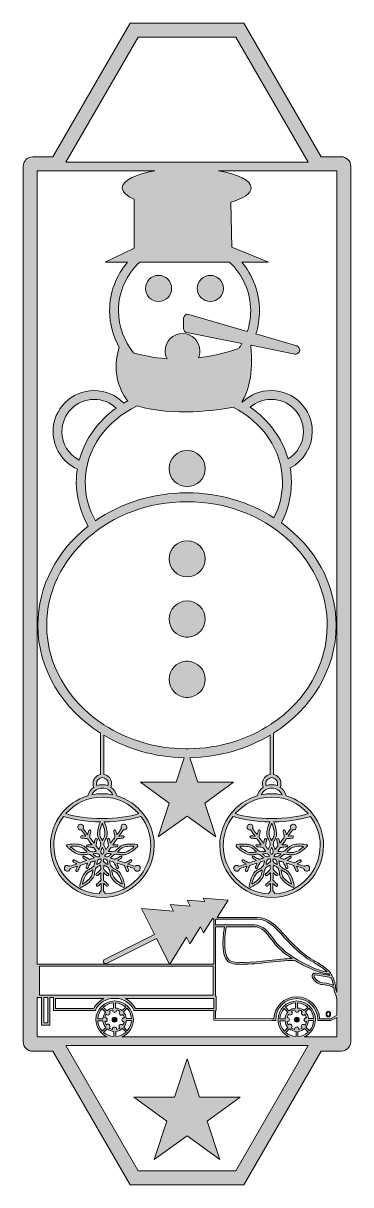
# Model space of a CAD drawing. Header units: centimetres. Extents: x 4.3 to 9.6, y -19.4 to -0.6.
import ezdxf

# ---------------------------------------------------------------- set-up
doc = ezdxf.new("R2010")
doc.units = ezdxf.units.CM
doc.header["$MEASUREMENT"] = 0
doc.layers.add('Layer 1', color=7, linetype='Continuous')

# ---------------------------------------------------------------- blocks, each defined once
blk = doc.blocks.new('block 2')
at = {"layer": 'Layer 1', "true_color": 0x71291b}
h = blk.add_hatch(color=26, dxfattribs=at)
h.dxf.hatch_style = 2
edge = h.paths.add_edge_path()
edge.add_spline(control_points=[(9.486, -2.754), (9.486, -2.754), (9.16, -2.754), (9.16, -2.754), (9.16, -2.754), (7.909, -0.588), (7.909, -0.588), (7.909, -0.588), (6.061, -0.588), (6.061, -0.588), (6.061, -0.588), (4.81, -2.754), (4.81, -2.754), (4.81, -2.754), (4.484, -2.754), (4.484, -2.754), (4.431, -2.754), (4.396, -2.778), (4.374, -2.8), (4.354, -2.82), (4.329, -2.856), (4.329, -2.909), (4.329, -2.909), (4.329, -17.106), (4.329, -17.106), (4.329, -17.192), (4.399, -17.261), (4.484, -17.261), (4.484, -17.261), (4.81, -17.261), (4.81, -17.261), (4.81, -17.261), (6.061, -19.427), (6.061, -19.427), (6.061, -19.427), (7.909, -19.427), (7.909, -19.427), (7.909, -19.427), (9.16, -17.261), (9.16, -17.261), (9.16, -17.261), (9.486, -17.261), (9.486, -17.261), (9.542, -17.261), (9.579, -17.232), (9.595, -17.216), (9.616, -17.195), (9.641, -17.159), (9.641, -17.106), (9.641, -17.106), (9.641, -2.909), (9.641, -2.909), (9.641, -2.823), (9.571, -2.754), (9.486, -2.754)], knot_values=[0, 0, 0, 0, 1, 1, 1, 2, 2, 2, 3, 3, 3, 4, 4, 4, 5, 5, 5, 6, 6, 6, 7, 7, 7, 8, 8, 8, 9, 9, 9, 10, 10, 10, 11, 11, 11, 12, 12, 12, 13, 13, 13, 14, 14, 14, 15, 15, 15, 16, 16, 16, 17, 17, 17, 18, 18, 18, 18], degree=3, periodic=1)
edge = h.paths.add_edge_path()
edge.add_spline(control_points=[(8.883, -17.029), (8.992, -16.983), (9.068, -16.875), (9.068, -16.749), (9.068, -16.582), (8.932, -16.446), (8.765, -16.446), (8.598, -16.446), (8.462, -16.582), (8.462, -16.749), (8.462, -16.875), (8.538, -16.983), (8.647, -17.029), (8.647, -17.029), (5.929, -17.029), (5.929, -17.029), (6.038, -16.983), (6.115, -16.875), (6.115, -16.749), (6.115, -16.582), (5.979, -16.446), (5.811, -16.446), (5.644, -16.446), (5.508, -16.582), (5.508, -16.749), (5.508, -16.875), (5.585, -16.983), (5.693, -17.029), (5.693, -17.029), (4.555, -17.029), (4.555, -17.029), (4.555, -17.029), (4.555, -16.389), (4.555, -16.389), (4.555, -16.389), (4.626, -16.389), (4.626, -16.389), (4.626, -16.389), (4.626, -16.839), (4.626, -16.839), (4.626, -16.839), (4.763, -16.839), (4.763, -16.839), (4.763, -16.839), (4.763, -16.389), (4.763, -16.389), (4.763, -16.389), (4.819, -16.389), (4.819, -16.389), (4.819, -16.389), (4.819, -16.603), (4.819, -16.603), (4.819, -16.603), (5.494, -16.603), (5.494, -16.603), (5.494, -16.603), (5.499, -16.593), (5.499, -16.593), (5.547, -16.497), (5.639, -16.427), (5.744, -16.406), (5.744, -16.406), (5.878, -16.406), (5.878, -16.406), (5.984, -16.427), (6.076, -16.497), (6.124, -16.593), (6.124, -16.593), (6.129, -16.603), (6.129, -16.603), (6.129, -16.603), (7.418, -16.603), (7.418, -16.603), (7.418, -16.603), (7.418, -16.759), (7.418, -16.759), (7.418, -16.759), (8.363, -16.764), (8.363, -16.764), (8.363, -16.764), (8.423, -16.764), (8.423, -16.764), (8.423, -16.764), (8.423, -16.749), (8.423, -16.749), (8.423, -16.561), (8.576, -16.408), (8.765, -16.408), (8.953, -16.408), (9.107, -16.561), (9.107, -16.749), (9.107, -16.749), (9.107, -16.764), (9.107, -16.764), (9.107, -16.764), (9.319, -16.764), (9.319, -16.764), (9.319, -16.764), (9.415, -16.712), (9.415, -16.712), (9.415, -16.712), (9.415, -17.029), (9.415, -17.029), (9.415, -17.029), (8.883, -17.029), (8.883, -17.029)], knot_values=[0, 0, 0, 0, 1, 1, 1, 2, 2, 2, 3, 3, 3, 4, 4, 4, 5, 5, 5, 6, 6, 6, 7, 7, 7, 8, 8, 8, 9, 9, 9, 10, 10, 10, 11, 11, 11, 12, 12, 12, 13, 13, 13, 14, 14, 14, 15, 15, 15, 16, 16, 16, 17, 17, 17, 18, 18, 18, 19, 19, 19, 20, 20, 20, 21, 21, 21, 22, 22, 22, 23, 23, 23, 24, 24, 24, 25, 25, 25, 26, 26, 26, 27, 27, 27, 28, 28, 28, 29, 29, 29, 30, 30, 30, 31, 31, 31, 32, 32, 32, 33, 33, 33, 34, 34, 34, 35, 35, 35, 35], degree=3, periodic=1)
edge = h.paths.add_edge_path()
edge.add_spline(control_points=[(8.912, -16.871), (8.937, -16.84), (8.952, -16.803), (8.955, -16.761), (8.955, -16.761), (9.038, -16.761), (9.038, -16.761), (9.035, -16.825), (9.01, -16.884), (8.97, -16.929), (8.97, -16.929), (8.912, -16.871), (8.912, -16.871)], knot_values=[0, 0, 0, 0, 1, 1, 1, 2, 2, 2, 3, 3, 3, 4, 4, 4, 4], degree=3, periodic=1)
edge = h.paths.add_edge_path()
edge.add_spline(control_points=[(8.949, -16.951), (8.905, -16.992), (8.847, -17.018), (8.783, -17.022), (8.783, -17.022), (8.783, -16.939), (8.783, -16.939), (8.824, -16.935), (8.861, -16.918), (8.891, -16.892), (8.891, -16.892), (8.949, -16.951), (8.949, -16.951)], knot_values=[0, 0, 0, 0, 1, 1, 1, 2, 2, 2, 3, 3, 3, 4, 4, 4, 4], degree=3, periodic=1)
edge = h.paths.add_edge_path()
edge.add_spline(control_points=[(8.954, -16.731), (8.95, -16.69), (8.933, -16.653), (8.908, -16.624), (8.908, -16.624), (8.966, -16.565), (8.966, -16.565), (9.007, -16.609), (9.033, -16.667), (9.037, -16.731), (9.037, -16.731), (8.954, -16.731), (8.954, -16.731)], knot_values=[0, 0, 0, 0, 1, 1, 1, 2, 2, 2, 3, 3, 3, 4, 4, 4, 4], degree=3, periodic=1)
edge = h.paths.add_edge_path()
edge.add_spline(control_points=[(8.886, -16.603), (8.856, -16.578), (8.818, -16.562), (8.777, -16.56), (8.777, -16.56), (8.777, -16.477), (8.777, -16.477), (8.841, -16.479), (8.899, -16.504), (8.945, -16.544), (8.945, -16.544), (8.886, -16.603), (8.886, -16.603)], knot_values=[0, 0, 0, 0, 1, 1, 1, 2, 2, 2, 3, 3, 3, 4, 4, 4, 4], degree=3, periodic=1)
edge = h.paths.add_edge_path()
edge.add_spline(control_points=[(8.801, -16.597), (8.801, -16.596), (8.8, -16.594), (8.8, -16.593), (8.82, -16.598), (8.838, -16.606), (8.854, -16.616), (8.853, -16.617), (8.852, -16.618), (8.851, -16.619), (8.837, -16.633), (8.837, -16.654), (8.851, -16.667), (8.864, -16.68), (8.885, -16.68), (8.898, -16.667), (8.899, -16.666), (8.9, -16.665), (8.9, -16.664), (8.911, -16.68), (8.918, -16.699), (8.922, -16.718), (8.921, -16.718), (8.919, -16.718), (8.917, -16.718), (8.899, -16.718), (8.884, -16.733), (8.884, -16.752), (8.884, -16.77), (8.899, -16.785), (8.917, -16.785), (8.919, -16.785), (8.92, -16.785), (8.921, -16.785), (8.917, -16.804), (8.909, -16.823), (8.898, -16.839), (8.897, -16.838), (8.896, -16.836), (8.895, -16.835), (8.882, -16.822), (8.861, -16.822), (8.848, -16.835), (8.834, -16.848), (8.834, -16.869), (8.848, -16.883), (8.848, -16.883), (8.849, -16.884), (8.85, -16.885), (8.834, -16.895), (8.816, -16.903), (8.796, -16.907), (8.796, -16.905), (8.796, -16.904), (8.796, -16.902), (8.796, -16.883), (8.781, -16.868), (8.763, -16.868), (8.744, -16.868), (8.729, -16.883), (8.729, -16.902), (8.729, -16.903), (8.729, -16.905), (8.729, -16.906), (8.71, -16.901), (8.692, -16.893), (8.676, -16.883), (8.677, -16.882), (8.678, -16.881), (8.679, -16.879), (8.692, -16.866), (8.692, -16.845), (8.679, -16.832), (8.666, -16.819), (8.645, -16.819), (8.632, -16.832), (8.631, -16.833), (8.63, -16.834), (8.629, -16.835), (8.619, -16.819), (8.612, -16.8), (8.608, -16.78), (8.609, -16.781), (8.611, -16.781), (8.612, -16.781), (8.631, -16.781), (8.646, -16.766), (8.646, -16.747), (8.646, -16.729), (8.631, -16.714), (8.612, -16.714), (8.611, -16.714), (8.61, -16.714), (8.609, -16.714), (8.613, -16.694), (8.621, -16.676), (8.632, -16.66), (8.633, -16.661), (8.634, -16.663), (8.635, -16.664), (8.648, -16.677), (8.669, -16.677), (8.682, -16.664), (8.695, -16.651), (8.695, -16.629), (8.682, -16.616), (8.681, -16.615), (8.68, -16.615), (8.679, -16.614), (8.696, -16.604), (8.714, -16.596), (8.734, -16.592), (8.734, -16.594), (8.734, -16.595), (8.734, -16.597), (8.734, -16.615), (8.749, -16.63), (8.767, -16.63), (8.786, -16.63), (8.801, -16.615), (8.801, -16.597)], knot_values=[0, 0, 0, 0, 1, 1, 1, 2, 2, 2, 3, 3, 3, 4, 4, 4, 5, 5, 5, 6, 6, 6, 7, 7, 7, 8, 8, 8, 9, 9, 9, 10, 10, 10, 11, 11, 11, 12, 12, 12, 13, 13, 13, 14, 14, 14, 15, 15, 15, 16, 16, 16, 17, 17, 17, 18, 18, 18, 19, 19, 19, 20, 20, 20, 21, 21, 21, 22, 22, 22, 23, 23, 23, 24, 24, 24, 25, 25, 25, 26, 26, 26, 27, 27, 27, 28, 28, 28, 29, 29, 29, 30, 30, 30, 31, 31, 31, 32, 32, 32, 33, 33, 33, 34, 34, 34, 35, 35, 35, 36, 36, 36, 37, 37, 37, 38, 38, 38, 39, 39, 39, 40, 40, 40, 40], degree=3, periodic=1)
edge = h.paths.add_edge_path()
edge.add_spline(control_points=[(8.747, -16.56), (8.706, -16.564), (8.668, -16.581), (8.639, -16.607), (8.639, -16.607), (8.58, -16.548), (8.58, -16.548), (8.625, -16.507), (8.683, -16.481), (8.747, -16.477), (8.747, -16.477), (8.747, -16.56), (8.747, -16.56)], knot_values=[0, 0, 0, 0, 1, 1, 1, 2, 2, 2, 3, 3, 3, 4, 4, 4, 4], degree=3, periodic=1)
edge = h.paths.add_edge_path()
edge.add_spline(control_points=[(8.618, -16.628), (8.593, -16.658), (8.578, -16.696), (8.575, -16.738), (8.575, -16.738), (8.492, -16.738), (8.492, -16.738), (8.495, -16.673), (8.52, -16.615), (8.559, -16.57), (8.559, -16.57), (8.618, -16.628), (8.618, -16.628)], knot_values=[0, 0, 0, 0, 1, 1, 1, 2, 2, 2, 3, 3, 3, 4, 4, 4, 4], degree=3, periodic=1)
edge = h.paths.add_edge_path()
edge.add_spline(control_points=[(8.575, -16.768), (8.579, -16.809), (8.596, -16.846), (8.622, -16.875), (8.622, -16.875), (8.564, -16.934), (8.564, -16.934), (8.523, -16.89), (8.497, -16.832), (8.492, -16.768), (8.492, -16.768), (8.575, -16.768), (8.575, -16.768)], knot_values=[0, 0, 0, 0, 1, 1, 1, 2, 2, 2, 3, 3, 3, 4, 4, 4, 4], degree=3, periodic=1)
edge = h.paths.add_edge_path()
edge.add_spline(control_points=[(8.644, -16.896), (8.674, -16.921), (8.712, -16.937), (8.753, -16.939), (8.753, -16.939), (8.753, -17.022), (8.753, -17.022), (8.689, -17.02), (8.63, -16.995), (8.585, -16.955), (8.585, -16.955), (8.644, -16.896), (8.644, -16.896)], knot_values=[0, 0, 0, 0, 1, 1, 1, 2, 2, 2, 3, 3, 3, 4, 4, 4, 4], degree=3, periodic=1)
edge = h.paths.add_edge_path()
edge.add_spline(control_points=[(5.958, -16.871), (5.983, -16.84), (5.999, -16.803), (6.001, -16.761), (6.001, -16.761), (6.084, -16.761), (6.084, -16.761), (6.082, -16.825), (6.057, -16.884), (6.017, -16.929), (6.017, -16.929), (5.958, -16.871), (5.958, -16.871)], knot_values=[0, 0, 0, 0, 1, 1, 1, 2, 2, 2, 3, 3, 3, 4, 4, 4, 4], degree=3, periodic=1)
edge = h.paths.add_edge_path()
edge.add_spline(control_points=[(5.996, -16.951), (5.951, -16.992), (5.893, -17.018), (5.83, -17.022), (5.83, -17.022), (5.83, -16.939), (5.83, -16.939), (5.871, -16.935), (5.908, -16.918), (5.937, -16.892), (5.937, -16.892), (5.996, -16.951), (5.996, -16.951)], knot_values=[0, 0, 0, 0, 1, 1, 1, 2, 2, 2, 3, 3, 3, 4, 4, 4, 4], degree=3, periodic=1)
edge = h.paths.add_edge_path()
edge.add_spline(control_points=[(6.001, -16.731), (5.997, -16.69), (5.98, -16.653), (5.954, -16.624), (5.954, -16.624), (6.013, -16.565), (6.013, -16.565), (6.053, -16.609), (6.08, -16.667), (6.084, -16.731), (6.084, -16.731), (6.001, -16.731), (6.001, -16.731)], knot_values=[0, 0, 0, 0, 1, 1, 1, 2, 2, 2, 3, 3, 3, 4, 4, 4, 4], degree=3, periodic=1)
edge = h.paths.add_edge_path()
edge.add_spline(control_points=[(5.932, -16.603), (5.902, -16.578), (5.865, -16.562), (5.823, -16.56), (5.823, -16.56), (5.823, -16.477), (5.823, -16.477), (5.887, -16.479), (5.946, -16.504), (5.991, -16.544), (5.991, -16.544), (5.932, -16.603), (5.932, -16.603)], knot_values=[0, 0, 0, 0, 1, 1, 1, 2, 2, 2, 3, 3, 3, 4, 4, 4, 4], degree=3, periodic=1)
edge = h.paths.add_edge_path()
edge.add_spline(control_points=[(5.847, -16.597), (5.847, -16.596), (5.847, -16.594), (5.847, -16.593), (5.866, -16.598), (5.885, -16.606), (5.901, -16.616), (5.899, -16.617), (5.898, -16.618), (5.897, -16.619), (5.884, -16.633), (5.884, -16.654), (5.897, -16.667), (5.91, -16.68), (5.931, -16.68), (5.944, -16.667), (5.945, -16.666), (5.946, -16.665), (5.947, -16.664), (5.957, -16.68), (5.965, -16.699), (5.969, -16.718), (5.967, -16.718), (5.965, -16.718), (5.964, -16.718), (5.945, -16.718), (5.93, -16.733), (5.93, -16.752), (5.93, -16.77), (5.945, -16.785), (5.964, -16.785), (5.965, -16.785), (5.966, -16.785), (5.968, -16.785), (5.963, -16.804), (5.955, -16.823), (5.944, -16.839), (5.943, -16.838), (5.943, -16.836), (5.941, -16.835), (5.928, -16.822), (5.907, -16.822), (5.894, -16.835), (5.881, -16.848), (5.881, -16.869), (5.894, -16.883), (5.895, -16.883), (5.896, -16.884), (5.897, -16.885), (5.88, -16.895), (5.862, -16.903), (5.842, -16.907), (5.843, -16.905), (5.843, -16.904), (5.843, -16.902), (5.843, -16.883), (5.828, -16.868), (5.809, -16.868), (5.791, -16.868), (5.776, -16.883), (5.776, -16.902), (5.776, -16.903), (5.776, -16.905), (5.776, -16.906), (5.756, -16.901), (5.738, -16.893), (5.722, -16.883), (5.723, -16.882), (5.725, -16.881), (5.726, -16.879), (5.739, -16.866), (5.739, -16.845), (5.726, -16.832), (5.713, -16.819), (5.691, -16.819), (5.678, -16.832), (5.677, -16.833), (5.677, -16.834), (5.676, -16.835), (5.665, -16.819), (5.658, -16.8), (5.654, -16.78), (5.656, -16.781), (5.657, -16.781), (5.659, -16.781), (5.677, -16.781), (5.692, -16.766), (5.692, -16.747), (5.692, -16.729), (5.677, -16.714), (5.659, -16.714), (5.658, -16.714), (5.656, -16.714), (5.655, -16.714), (5.659, -16.694), (5.667, -16.676), (5.678, -16.66), (5.679, -16.661), (5.68, -16.663), (5.681, -16.664), (5.694, -16.677), (5.716, -16.677), (5.729, -16.664), (5.742, -16.651), (5.742, -16.629), (5.729, -16.616), (5.728, -16.615), (5.727, -16.615), (5.726, -16.614), (5.742, -16.604), (5.761, -16.596), (5.78, -16.592), (5.78, -16.594), (5.78, -16.595), (5.78, -16.597), (5.78, -16.615), (5.795, -16.63), (5.813, -16.63), (5.832, -16.63), (5.847, -16.615), (5.847, -16.597)], knot_values=[0, 0, 0, 0, 1, 1, 1, 2, 2, 2, 3, 3, 3, 4, 4, 4, 5, 5, 5, 6, 6, 6, 7, 7, 7, 8, 8, 8, 9, 9, 9, 10, 10, 10, 11, 11, 11, 12, 12, 12, 13, 13, 13, 14, 14, 14, 15, 15, 15, 16, 16, 16, 17, 17, 17, 18, 18, 18, 19, 19, 19, 20, 20, 20, 21, 21, 21, 22, 22, 22, 23, 23, 23, 24, 24, 24, 25, 25, 25, 26, 26, 26, 27, 27, 27, 28, 28, 28, 29, 29, 29, 30, 30, 30, 31, 31, 31, 32, 32, 32, 33, 33, 33, 34, 34, 34, 35, 35, 35, 36, 36, 36, 37, 37, 37, 38, 38, 38, 39, 39, 39, 40, 40, 40, 40], degree=3, periodic=1)
edge = h.paths.add_edge_path()
edge.add_spline(control_points=[(5.793, -16.56), (5.752, -16.564), (5.715, -16.581), (5.686, -16.607), (5.686, -16.607), (5.627, -16.548), (5.627, -16.548), (5.671, -16.507), (5.729, -16.481), (5.793, -16.477), (5.793, -16.477), (5.793, -16.56), (5.793, -16.56)], knot_values=[0, 0, 0, 0, 1, 1, 1, 2, 2, 2, 3, 3, 3, 4, 4, 4, 4], degree=3, periodic=1)
edge = h.paths.add_edge_path()
edge.add_spline(control_points=[(5.665, -16.628), (5.64, -16.658), (5.624, -16.696), (5.621, -16.738), (5.621, -16.738), (5.538, -16.738), (5.538, -16.738), (5.541, -16.673), (5.566, -16.615), (5.606, -16.57), (5.606, -16.57), (5.665, -16.628), (5.665, -16.628)], knot_values=[0, 0, 0, 0, 1, 1, 1, 2, 2, 2, 3, 3, 3, 4, 4, 4, 4], degree=3, periodic=1)
edge = h.paths.add_edge_path()
edge.add_spline(control_points=[(5.622, -16.768), (5.626, -16.809), (5.643, -16.846), (5.669, -16.875), (5.669, -16.875), (5.61, -16.934), (5.61, -16.934), (5.569, -16.89), (5.543, -16.832), (5.539, -16.768), (5.539, -16.768), (5.622, -16.768), (5.622, -16.768)], knot_values=[0, 0, 0, 0, 1, 1, 1, 2, 2, 2, 3, 3, 3, 4, 4, 4, 4], degree=3, periodic=1)
edge = h.paths.add_edge_path()
edge.add_spline(control_points=[(5.69, -16.896), (5.72, -16.921), (5.758, -16.937), (5.799, -16.939), (5.799, -16.939), (5.799, -17.022), (5.799, -17.022), (5.735, -17.02), (5.677, -16.995), (5.632, -16.955), (5.632, -16.955), (5.69, -16.896), (5.69, -16.896)], knot_values=[0, 0, 0, 0, 1, 1, 1, 2, 2, 2, 3, 3, 3, 4, 4, 4, 4], degree=3, periodic=1)
h.paths.add_polyline_path([(7.41, -15.884), (7.41, -16.353), (4.763, -16.353), (4.626, -16.353), (4.591, -16.353), (4.591, -15.884)])
h.paths.add_polyline_path([(6.704, -15.848), (6.979, -15.412), (7.032, -15.519), (7.205, -15.245), (7.254, -15.343), (7.406, -15.101), (7.418, -15.124), (7.418, -15.848)])
edge = h.paths.add_edge_path()
edge.add_spline(control_points=[(7.418, -16.406), (7.418, -16.406), (7.418, -16.567), (7.418, -16.567), (7.418, -16.567), (6.151, -16.567), (6.151, -16.567), (6.114, -16.498), (6.056, -16.442), (5.987, -16.406), (5.987, -16.406), (7.418, -16.406), (7.418, -16.406)], knot_values=[0, 0, 0, 0, 1, 1, 1, 2, 2, 2, 3, 3, 3, 4, 4, 4, 4], degree=3, periodic=1)
edge = h.paths.add_edge_path()
edge.add_spline(control_points=[(5.636, -16.406), (5.567, -16.442), (5.509, -16.498), (5.472, -16.567), (5.472, -16.567), (4.855, -16.567), (4.855, -16.567), (4.855, -16.567), (4.855, -16.406), (4.855, -16.406), (4.855, -16.406), (5.636, -16.406), (5.636, -16.406)], knot_values=[0, 0, 0, 0, 1, 1, 1, 2, 2, 2, 3, 3, 3, 4, 4, 4, 4], degree=3, periodic=1)
h.paths.add_polyline_path([(4.727, -16.389), (4.727, -16.803), (4.662, -16.803), (4.662, -16.389)])
edge = h.paths.add_edge_path()
edge.add_spline(control_points=[(7.448, -16.37), (7.448, -16.37), (7.448, -15.241), (7.448, -15.241), (7.448, -15.241), (7.592, -15.241), (7.592, -15.241), (7.579, -15.315), (7.517, -15.691), (7.648, -15.805), (7.688, -15.84), (7.771, -15.852), (7.877, -15.852), (8.002, -15.852), (8.16, -15.835), (8.315, -15.818), (8.494, -15.798), (8.662, -15.78), (8.744, -15.794), (8.818, -15.838), (8.899, -15.879), (8.986, -15.921), (9.096, -15.973), (9.195, -16.002), (9.287, -16.008), (9.293, -16.016), (9.298, -16.023), (9.303, -16.031), (9.303, -16.031), (9.234, -16.017), (9.234, -16.017), (9.234, -16.017), (9.07, -15.994), (9.07, -15.994), (9.05, -15.991), (9.031, -15.999), (9.021, -16.015), (9.01, -16.032), (9.009, -16.052), (9.019, -16.069), (9.048, -16.117), (9.099, -16.176), (9.183, -16.181), (9.277, -16.187), (9.339, -16.216), (9.365, -16.231), (9.368, -16.249), (9.37, -16.267), (9.372, -16.283), (9.372, -16.283), (9.372, -16.286), (9.372, -16.286), (9.372, -16.286), (9.374, -16.288), (9.374, -16.288), (9.374, -16.289), (9.399, -16.339), (9.415, -16.415), (9.415, -16.415), (9.415, -16.659), (9.415, -16.659), (9.413, -16.666), (9.412, -16.673), (9.41, -16.681), (9.41, -16.681), (9.312, -16.734), (9.312, -16.734), (9.312, -16.734), (9.136, -16.734), (9.136, -16.734), (9.128, -16.536), (8.965, -16.378), (8.765, -16.378), (8.565, -16.378), (8.401, -16.536), (8.393, -16.734), (8.393, -16.734), (8.363, -16.734), (8.363, -16.734), (8.363, -16.734), (7.448, -16.729), (7.448, -16.729), (7.448, -16.729), (7.448, -16.603), (7.448, -16.603), (7.448, -16.603), (7.457, -16.603), (7.457, -16.603), (7.457, -16.603), (7.457, -16.37), (7.457, -16.37), (7.457, -16.37), (7.448, -16.37), (7.448, -16.37)], knot_values=[0, 0, 0, 0, 1, 1, 1, 2, 2, 2, 3, 3, 3, 4, 4, 4, 5, 5, 5, 6, 6, 6, 7, 7, 7, 8, 8, 8, 9, 9, 9, 10, 10, 10, 11, 11, 11, 12, 12, 12, 13, 13, 13, 14, 14, 14, 15, 15, 15, 16, 16, 16, 17, 17, 17, 18, 18, 18, 19, 19, 19, 20, 20, 20, 21, 21, 21, 22, 22, 22, 23, 23, 23, 24, 24, 24, 25, 25, 25, 26, 26, 26, 27, 27, 27, 28, 28, 28, 29, 29, 29, 30, 30, 30, 31, 31, 31, 31], degree=3, periodic=1)
edge = h.paths.add_edge_path()
edge.add_spline(control_points=[(8.47, -15.542), (8.441, -15.512), (8.413, -15.475), (8.385, -15.436), (8.306, -15.33), (8.217, -15.211), (8.072, -15.211), (7.93, -15.211), (7.788, -15.211), (7.646, -15.211), (7.646, -15.211), (7.448, -15.211), (7.448, -15.211), (7.448, -15.211), (7.448, -15.134), (7.448, -15.134), (7.448, -15.134), (7.456, -15.121), (7.456, -15.121), (7.456, -15.121), (8.123, -15.121), (8.123, -15.121), (8.287, -15.121), (8.416, -15.248), (8.511, -15.359), (8.651, -15.521), (8.776, -15.641), (8.905, -15.736), (8.951, -15.771), (9.002, -15.801), (9.051, -15.829), (9.108, -15.863), (9.168, -15.899), (9.22, -15.941), (9.235, -15.953), (9.247, -15.964), (9.259, -15.975), (9.179, -15.965), (9.093, -15.938), (8.998, -15.893), (8.786, -15.792), (8.615, -15.694), (8.47, -15.542)], knot_values=[0, 0, 0, 0, 1, 1, 1, 2, 2, 2, 3, 3, 3, 4, 4, 4, 5, 5, 5, 6, 6, 6, 7, 7, 7, 8, 8, 8, 9, 9, 9, 10, 10, 10, 11, 11, 11, 12, 12, 12, 13, 13, 13, 14, 14, 14, 14], degree=3, periodic=1)
edge = h.paths.add_edge_path()
edge.add_spline(control_points=[(8.688, -15.759), (8.594, -15.757), (8.456, -15.772), (8.312, -15.788), (8.046, -15.817), (7.745, -15.85), (7.668, -15.782), (7.547, -15.677), (7.613, -15.294), (7.623, -15.241), (7.623, -15.241), (7.646, -15.241), (7.646, -15.241), (7.788, -15.241), (7.93, -15.241), (8.072, -15.241), (8.202, -15.241), (8.282, -15.349), (8.36, -15.454), (8.39, -15.494), (8.418, -15.531), (8.448, -15.563), (8.521, -15.639), (8.6, -15.702), (8.688, -15.759)], knot_values=[0, 0, 0, 0, 1, 1, 1, 2, 2, 2, 3, 3, 3, 4, 4, 4, 5, 5, 5, 6, 6, 6, 7, 7, 7, 8, 8, 8, 8], degree=3, periodic=1)
edge = h.paths.add_edge_path()
edge.add_spline(control_points=[(9.321, -16.065), (9.324, -16.071), (9.326, -16.076), (9.328, -16.082), (9.343, -16.119), (9.352, -16.157), (9.359, -16.194), (9.324, -16.178), (9.265, -16.156), (9.185, -16.151), (9.114, -16.147), (9.07, -16.095), (9.045, -16.053), (9.041, -16.047), (9.041, -16.039), (9.045, -16.032), (9.05, -16.025), (9.057, -16.022), (9.065, -16.023), (9.065, -16.023), (9.228, -16.047), (9.228, -16.047), (9.228, -16.047), (9.321, -16.065), (9.321, -16.065)], knot_values=[0, 0, 0, 0, 1, 1, 1, 2, 2, 2, 3, 3, 3, 4, 4, 4, 5, 5, 5, 6, 6, 6, 7, 7, 7, 8, 8, 8, 8], degree=3, periodic=1)
edge = h.paths.add_edge_path()
edge.add_spline(control_points=[(9.415, -16.307), (9.409, -16.292), (9.404, -16.282), (9.402, -16.277), (9.394, -16.213), (9.384, -16.14), (9.356, -16.071), (9.332, -16.011), (9.297, -15.965), (9.239, -15.918), (9.185, -15.874), (9.125, -15.838), (9.066, -15.803), (9.018, -15.775), (8.968, -15.746), (8.923, -15.712), (8.795, -15.618), (8.672, -15.5), (8.534, -15.339), (8.435, -15.224), (8.299, -15.091), (8.123, -15.091), (8.123, -15.091), (7.475, -15.091), (7.475, -15.091), (7.475, -15.091), (7.65, -14.813), (7.65, -14.813), (7.652, -14.812), (7.652, -14.811), (7.652, -14.811), (7.652, -14.81), (7.651, -14.81), (7.649, -14.811), (7.649, -14.811), (7.245, -14.777), (7.245, -14.777), (7.245, -14.777), (7.273, -14.833), (7.273, -14.833), (7.273, -14.833), (6.987, -14.809), (6.987, -14.809), (6.987, -14.809), (7.036, -14.907), (7.036, -14.907), (7.036, -14.907), (6.713, -14.88), (6.713, -14.88), (6.713, -14.88), (6.767, -14.987), (6.767, -14.987), (6.767, -14.987), (6.249, -14.944), (6.249, -14.944), (6.249, -14.944), (6.46, -15.366), (6.46, -15.366), (6.46, -15.366), (5.646, -15.773), (5.646, -15.773), (5.629, -15.781), (5.622, -15.803), (5.631, -15.82), (5.639, -15.837), (5.661, -15.844), (5.678, -15.836), (5.678, -15.836), (6.491, -15.43), (6.491, -15.43), (6.491, -15.43), (6.7, -15.848), (6.7, -15.848), (6.7, -15.848), (4.555, -15.848), (4.555, -15.848), (4.555, -15.848), (4.555, -2.981), (4.555, -2.981), (4.555, -2.981), (6.466, -2.981), (6.466, -2.981), (6.15, -3.036), (5.936, -3.139), (5.936, -3.258), (5.936, -3.327), (6.008, -3.39), (6.129, -3.443), (6.129, -3.443), (6.129, -4.237), (6.129, -4.237), (6.129, -4.237), (5.656, -4.464), (5.656, -4.464), (5.656, -4.464), (6.02, -4.464), (6.02, -4.464), (5.839, -4.676), (5.73, -4.951), (5.73, -5.25), (5.73, -5.466), (5.787, -5.669), (5.886, -5.845), (5.745, -6.298), (5.936, -6.602), (6.024, -6.712), (6.002, -6.723), (5.98, -6.736), (5.958, -6.749), (5.833, -6.619), (5.662, -6.545), (5.479, -6.545), (5.112, -6.545), (4.813, -6.844), (4.813, -7.211), (4.813, -7.476), (4.969, -7.712), (5.207, -7.818), (5.196, -7.889), (5.19, -7.961), (5.19, -8.034), (5.19, -8.282), (5.257, -8.526), (5.383, -8.745), (4.882, -9.138), (4.566, -9.713), (4.566, -10.352), (4.566, -11.073), (4.968, -11.713), (5.584, -12.102), (5.584, -12.102), (5.584, -12.772), (5.584, -12.772), (5.515, -12.785), (5.462, -12.846), (5.462, -12.919), (5.462, -12.94), (5.466, -12.961), (5.475, -12.981), (5.428, -13.012), (5.392, -13.061), (5.376, -13.118), (5.027, -13.22), (4.771, -13.543), (4.771, -13.925), (4.771, -14.389), (5.148, -14.767), (5.611, -14.767), (6.075, -14.767), (6.453, -14.389), (6.453, -13.925), (6.453, -13.543), (6.196, -13.22), (5.847, -13.118), (5.831, -13.061), (5.795, -13.012), (5.748, -12.981), (5.757, -12.961), (5.761, -12.94), (5.761, -12.919), (5.761, -12.846), (5.708, -12.785), (5.639, -12.772), (5.639, -12.772), (5.639, -12.136), (5.639, -12.136), (6.012, -12.359), (6.457, -12.492), (6.937, -12.5), (6.937, -12.5), (6.807, -12.898), (6.807, -12.898), (6.807, -12.898), (6.231, -12.898), (6.231, -12.898), (6.231, -12.898), (6.697, -13.237), (6.697, -13.237), (6.697, -13.237), (6.519, -13.785), (6.519, -13.785), (6.519, -13.785), (6.985, -13.446), (6.985, -13.446), (6.985, -13.446), (7.451, -13.785), (7.451, -13.785), (7.451, -13.785), (7.273, -13.237), (7.273, -13.237), (7.273, -13.237), (7.739, -12.898), (7.739, -12.898), (7.739, -12.898), (7.163, -12.898), (7.163, -12.898), (7.163, -12.898), (7.033, -12.5), (7.033, -12.5), (7.513, -12.491), (7.959, -12.358), (8.331, -12.135), (8.331, -12.135), (8.331, -12.772), (8.331, -12.772), (8.262, -12.785), (8.209, -12.846), (8.209, -12.919), (8.209, -12.94), (8.213, -12.961), (8.222, -12.981), (8.175, -13.012), (8.139, -13.061), (8.123, -13.118), (7.774, -13.22), (7.517, -13.543), (7.517, -13.925), (7.517, -14.389), (7.895, -14.767), (8.359, -14.767), (8.822, -14.767), (9.199, -14.389), (9.199, -13.925), (9.199, -13.543), (8.943, -13.22), (8.594, -13.118), (8.578, -13.061), (8.542, -13.012), (8.495, -12.981), (8.504, -12.961), (8.508, -12.94), (8.508, -12.919), (8.508, -12.846), (8.455, -12.785), (8.386, -12.772), (8.386, -12.772), (8.386, -12.102), (8.386, -12.102), (9.001, -11.712), (9.404, -11.073), (9.404, -10.352), (9.404, -9.683), (9.057, -9.084), (8.515, -8.69), (8.622, -8.486), (8.678, -8.261), (8.678, -8.034), (8.678, -7.955), (8.672, -7.877), (8.659, -7.801), (8.876, -7.688), (9.017, -7.462), (9.017, -7.211), (9.017, -6.844), (8.718, -6.545), (8.351, -6.545), (8.174, -6.545), (8.009, -6.613), (7.885, -6.735), (7.882, -6.732), (7.878, -6.73), (7.875, -6.728), (8.075, -6.404), (8.033, -5.942), (8.018, -5.822), (8.02, -5.819), (8.022, -5.815), (8.023, -5.812), (8.023, -5.812), (8.734, -5.953), (8.734, -5.953), (8.766, -5.959), (8.798, -5.941), (8.809, -5.91), (8.823, -5.874), (8.802, -5.834), (8.765, -5.823), (8.765, -5.823), (8.101, -5.628), (8.101, -5.628), (8.14, -5.509), (8.161, -5.382), (8.161, -5.25), (8.161, -4.951), (8.053, -4.676), (7.872, -4.464), (7.872, -4.464), (8.307, -4.464), (8.307, -4.464), (8.307, -4.464), (7.713, -4.222), (7.713, -4.222), (7.713, -4.222), (7.696, -3.491), (7.696, -3.491), (7.899, -3.433), (8.026, -3.35), (8.026, -3.258), (8.026, -3.139), (7.813, -3.036), (7.496, -2.981), (7.496, -2.981), (9.415, -2.981), (9.415, -2.981), (9.415, -2.981), (9.415, -16.307), (9.415, -16.307)], knot_values=[0, 0, 0, 0, 1, 1, 1, 2, 2, 2, 3, 3, 3, 4, 4, 4, 5, 5, 5, 6, 6, 6, 7, 7, 7, 8, 8, 8, 9, 9, 9, 10, 10, 10, 11, 11, 11, 12, 12, 12, 13, 13, 13, 14, 14, 14, 15, 15, 15, 16, 16, 16, 17, 17, 17, 18, 18, 18, 19, 19, 19, 20, 20, 20, 21, 21, 21, 22, 22, 22, 23, 23, 23, 24, 24, 24, 25, 25, 25, 26, 26, 26, 27, 27, 27, 28, 28, 28, 29, 29, 29, 30, 30, 30, 31, 31, 31, 32, 32, 32, 33, 33, 33, 34, 34, 34, 35, 35, 35, 36, 36, 36, 37, 37, 37, 38, 38, 38, 39, 39, 39, 40, 40, 40, 41, 41, 41, 42, 42, 42, 43, 43, 43, 44, 44, 44, 45, 45, 45, 46, 46, 46, 47, 47, 47, 48, 48, 48, 49, 49, 49, 50, 50, 50, 51, 51, 51, 52, 52, 52, 53, 53, 53, 54, 54, 54, 55, 55, 55, 56, 56, 56, 57, 57, 57, 58, 58, 58, 59, 59, 59, 60, 60, 60, 61, 61, 61, 62, 62, 62, 63, 63, 63, 64, 64, 64, 65, 65, 65, 66, 66, 66, 67, 67, 67, 68, 68, 68, 69, 69, 69, 70, 70, 70, 71, 71, 71, 72, 72, 72, 73, 73, 73, 74, 74, 74, 75, 75, 75, 76, 76, 76, 77, 77, 77, 78, 78, 78, 79, 79, 79, 80, 80, 80, 81, 81, 81, 82, 82, 82, 83, 83, 83, 84, 84, 84, 85, 85, 85, 86, 86, 86, 87, 87, 87, 88, 88, 88, 89, 89, 89, 90, 90, 90, 91, 91, 91, 92, 92, 92, 93, 93, 93, 94, 94, 94, 95, 95, 95, 96, 96, 96, 97, 97, 97, 98, 98, 98, 99, 99, 99, 100, 100, 100, 101, 101, 101, 102, 102, 102, 102], degree=3, periodic=1)
edge = h.paths.add_edge_path()
edge.add_spline(control_points=[(6.982, -5.605), (6.982, -5.605), (7.875, -5.782), (7.875, -5.782), (7.859, -5.81), (7.842, -5.837), (7.824, -5.864), (7.589, -5.943), (7.371, -5.99), (7.171, -6.014), (7.186, -5.98), (7.195, -5.942), (7.195, -5.902), (7.195, -5.746), (7.068, -5.619), (6.912, -5.619), (6.757, -5.619), (6.63, -5.746), (6.63, -5.902), (6.63, -5.948), (6.641, -5.991), (6.661, -6.029), (6.434, -6.014), (6.251, -5.973), (6.12, -5.933), (5.967, -5.747), (5.874, -5.509), (5.874, -5.25), (5.874, -4.94), (6.007, -4.66), (6.218, -4.464), (6.218, -4.464), (7.673, -4.464), (7.673, -4.464), (7.885, -4.66), (8.018, -4.94), (8.018, -5.25), (8.018, -5.368), (7.998, -5.482), (7.963, -5.588), (7.963, -5.588), (7.015, -5.311), (7.015, -5.311), (6.973, -5.298), (6.93, -5.33), (6.93, -5.374), (6.93, -5.374), (6.928, -5.538), (6.928, -5.538), (6.927, -5.57), (6.95, -5.598), (6.982, -5.605)], knot_values=[0, 0, 0, 0, 1, 1, 1, 2, 2, 2, 3, 3, 3, 4, 4, 4, 5, 5, 5, 6, 6, 6, 7, 7, 7, 8, 8, 8, 9, 9, 9, 10, 10, 10, 11, 11, 11, 12, 12, 12, 13, 13, 13, 14, 14, 14, 15, 15, 15, 16, 16, 16, 17, 17, 17, 17], degree=3, periodic=1)
edge = h.paths.add_edge_path()
edge.add_spline(control_points=[(8.534, -8.034), (8.534, -8.235), (8.488, -8.428), (8.395, -8.609), (7.998, -8.354), (7.511, -8.205), (6.985, -8.205), (6.426, -8.205), (5.91, -8.374), (5.5, -8.658), (5.391, -8.465), (5.334, -8.251), (5.334, -8.034), (5.334, -7.499), (5.676, -7.032), (6.178, -6.794), (6.764, -6.969), (7.477, -6.863), (7.732, -6.815), (8.211, -7.059), (8.534, -7.514), (8.534, -8.034)], knot_values=[0, 0, 0, 0, 1, 1, 1, 2, 2, 2, 3, 3, 3, 4, 4, 4, 5, 5, 5, 6, 6, 6, 7, 7, 7, 7], degree=3, periodic=1)
edge = h.paths.add_edge_path()
edge.add_spline(control_points=[(8.011, -6.815), (8.104, -6.734), (8.224, -6.689), (8.351, -6.689), (8.638, -6.689), (8.873, -6.923), (8.873, -7.211), (8.873, -7.394), (8.777, -7.561), (8.625, -7.655), (8.53, -7.317), (8.309, -7.024), (8.011, -6.815)], knot_values=[0, 0, 0, 0, 1, 1, 1, 2, 2, 2, 3, 3, 3, 4, 4, 4, 4], degree=3, periodic=1)
edge = h.paths.add_edge_path()
edge.add_spline(control_points=[(8.363, -11.945), (8.358, -11.949), (8.353, -11.952), (8.348, -11.955), (7.973, -12.203), (7.51, -12.352), (7.008, -12.356), (7, -12.356), (6.993, -12.356), (6.985, -12.356), (6.977, -12.356), (6.97, -12.356), (6.962, -12.356), (6.468, -12.352), (6.01, -12.208), (5.639, -11.967), (5.62, -11.955), (5.602, -11.943), (5.584, -11.93), (5.053, -11.563), (4.71, -10.992), (4.71, -10.352), (4.71, -9.247), (5.731, -8.349), (6.985, -8.349), (8.239, -8.349), (9.259, -9.247), (9.259, -10.352), (9.259, -11.001), (8.908, -11.579), (8.363, -11.945)], knot_values=[0, 0, 0, 0, 1, 1, 1, 2, 2, 2, 3, 3, 3, 4, 4, 4, 5, 5, 5, 6, 6, 6, 7, 7, 7, 8, 8, 8, 9, 9, 9, 10, 10, 10, 10], degree=3, periodic=1)
edge = h.paths.add_edge_path()
edge.add_spline(control_points=[(8.377, -14.556), (8.377, -14.551), (8.376, -14.547), (8.379, -14.542), (8.385, -14.542), (8.387, -14.547), (8.391, -14.55), (8.402, -14.56), (8.414, -14.57), (8.425, -14.58), (8.429, -14.583), (8.433, -14.585), (8.438, -14.586), (8.445, -14.586), (8.451, -14.584), (8.455, -14.578), (8.459, -14.572), (8.459, -14.563), (8.454, -14.557), (8.45, -14.553), (8.446, -14.55), (8.442, -14.546), (8.422, -14.53), (8.404, -14.513), (8.386, -14.494), (8.382, -14.49), (8.379, -14.486), (8.379, -14.48), (8.38, -14.443), (8.381, -14.406), (8.381, -14.369), (8.385, -14.367), (8.387, -14.37), (8.389, -14.372), (8.401, -14.383), (8.414, -14.393), (8.426, -14.404), (8.429, -14.407), (8.433, -14.409), (8.436, -14.411), (8.445, -14.416), (8.454, -14.414), (8.459, -14.407), (8.464, -14.4), (8.464, -14.391), (8.459, -14.385), (8.455, -14.381), (8.451, -14.378), (8.447, -14.374), (8.427, -14.358), (8.409, -14.341), (8.391, -14.322), (8.383, -14.314), (8.38, -14.306), (8.381, -14.294), (8.382, -14.277), (8.382, -14.259), (8.385, -14.242), (8.388, -14.243), (8.389, -14.243), (8.391, -14.243), (8.403, -14.251), (8.416, -14.258), (8.429, -14.265), (8.451, -14.278), (8.466, -14.296), (8.473, -14.321), (8.477, -14.337), (8.479, -14.354), (8.483, -14.37), (8.486, -14.385), (8.489, -14.4), (8.493, -14.415), (8.497, -14.431), (8.506, -14.446), (8.516, -14.46), (8.549, -14.507), (8.593, -14.542), (8.641, -14.572), (8.658, -14.582), (8.674, -14.59), (8.691, -14.599), (8.695, -14.602), (8.7, -14.604), (8.706, -14.604), (8.715, -14.603), (8.722, -14.597), (8.723, -14.588), (8.723, -14.584), (8.723, -14.579), (8.722, -14.575), (8.715, -14.534), (8.705, -14.494), (8.691, -14.454), (8.678, -14.421), (8.66, -14.391), (8.639, -14.362), (8.629, -14.347), (8.615, -14.335), (8.599, -14.326), (8.582, -14.316), (8.564, -14.306), (8.547, -14.297), (8.536, -14.291), (8.526, -14.284), (8.516, -14.277), (8.502, -14.266), (8.492, -14.252), (8.488, -14.235), (8.484, -14.216), (8.48, -14.197), (8.475, -14.178), (8.479, -14.173), (8.481, -14.176), (8.484, -14.176), (8.5, -14.181), (8.517, -14.185), (8.533, -14.189), (8.54, -14.191), (8.545, -14.195), (8.548, -14.201), (8.561, -14.225), (8.573, -14.249), (8.582, -14.274), (8.584, -14.279), (8.586, -14.284), (8.589, -14.289), (8.593, -14.297), (8.602, -14.3), (8.611, -14.297), (8.618, -14.294), (8.623, -14.287), (8.622, -14.278), (8.621, -14.274), (8.62, -14.27), (8.618, -14.266), (8.613, -14.252), (8.607, -14.239), (8.602, -14.226), (8.6, -14.221), (8.598, -14.217), (8.596, -14.212), (8.598, -14.212), (8.599, -14.211), (8.6, -14.211), (8.634, -14.221), (8.667, -14.232), (8.701, -14.242), (8.709, -14.244), (8.713, -14.248), (8.717, -14.255), (8.728, -14.277), (8.739, -14.3), (8.748, -14.323), (8.75, -14.328), (8.752, -14.333), (8.755, -14.338), (8.759, -14.346), (8.77, -14.348), (8.779, -14.344), (8.786, -14.341), (8.79, -14.331), (8.787, -14.322), (8.781, -14.307), (8.774, -14.291), (8.767, -14.276), (8.766, -14.272), (8.765, -14.269), (8.763, -14.265), (8.763, -14.263), (8.765, -14.262), (8.766, -14.262), (8.768, -14.261), (8.77, -14.262), (8.771, -14.263), (8.806, -14.274), (8.84, -14.286), (8.875, -14.297), (8.88, -14.298), (8.882, -14.301), (8.883, -14.306), (8.883, -14.309), (8.885, -14.313), (8.886, -14.316), (8.9, -14.347), (8.94, -14.349), (8.959, -14.329), (8.978, -14.309), (8.979, -14.278), (8.961, -14.26), (8.946, -14.245), (8.923, -14.242), (8.905, -14.253), (8.902, -14.255), (8.9, -14.257), (8.897, -14.259), (8.894, -14.261), (8.891, -14.262), (8.887, -14.261), (8.887, -14.261), (8.886, -14.261), (8.885, -14.261), (8.851, -14.25), (8.816, -14.239), (8.781, -14.228), (8.779, -14.227), (8.778, -14.225), (8.775, -14.224), (8.777, -14.22), (8.781, -14.219), (8.783, -14.217), (8.797, -14.209), (8.81, -14.201), (8.824, -14.193), (8.827, -14.191), (8.83, -14.189), (8.833, -14.186), (8.839, -14.18), (8.84, -14.172), (8.836, -14.165), (8.831, -14.157), (8.822, -14.154), (8.814, -14.157), (8.809, -14.159), (8.804, -14.162), (8.8, -14.165), (8.778, -14.179), (8.756, -14.191), (8.733, -14.202), (8.727, -14.205), (8.722, -14.206), (8.716, -14.204), (8.682, -14.192), (8.649, -14.179), (8.614, -14.17), (8.614, -14.169), (8.613, -14.168), (8.612, -14.167), (8.612, -14.166), (8.613, -14.165), (8.614, -14.164), (8.617, -14.162), (8.621, -14.16), (8.625, -14.158), (8.636, -14.15), (8.649, -14.143), (8.66, -14.136), (8.664, -14.134), (8.667, -14.131), (8.671, -14.128), (8.676, -14.122), (8.677, -14.113), (8.673, -14.106), (8.668, -14.099), (8.659, -14.095), (8.651, -14.099), (8.647, -14.101), (8.643, -14.104), (8.639, -14.106), (8.616, -14.121), (8.593, -14.134), (8.569, -14.145), (8.56, -14.149), (8.553, -14.149), (8.544, -14.146), (8.527, -14.139), (8.509, -14.134), (8.492, -14.125), (8.502, -14.115), (8.535, -14.086), (8.543, -14.079), (8.561, -14.067), (8.581, -14.066), (8.601, -14.067), (8.62, -14.068), (8.639, -14.07), (8.659, -14.073), (8.692, -14.078), (8.723, -14.075), (8.755, -14.063), (8.806, -14.044), (8.851, -14.014), (8.892, -13.978), (8.904, -13.967), (8.917, -13.955), (8.929, -13.943), (8.935, -13.938), (8.94, -13.931), (8.937, -13.922), (8.934, -13.913), (8.927, -13.91), (8.917, -13.908), (8.869, -13.9), (8.821, -13.898), (8.772, -13.901), (8.739, -13.904), (8.708, -13.912), (8.677, -13.924), (8.662, -13.929), (8.649, -13.938), (8.638, -13.949), (8.623, -13.962), (8.608, -13.976), (8.593, -13.99), (8.583, -13.999), (8.572, -14.008), (8.56, -14.015), (8.549, -14.022), (8.537, -14.025), (8.524, -14.025), (8.514, -14.025), (8.505, -14.024), (8.495, -14.023), (8.486, -14.021), (8.477, -14.021), (8.468, -14.021), (8.457, -14.02), (8.456, -14.018), (8.462, -14.008), (8.471, -13.994), (8.481, -13.98), (8.49, -13.966), (8.493, -13.962), (8.496, -13.959), (8.502, -13.958), (8.526, -13.953), (8.551, -13.949), (8.575, -13.948), (8.583, -13.947), (8.591, -13.948), (8.599, -13.946), (8.606, -13.945), (8.612, -13.941), (8.614, -13.933), (8.617, -13.921), (8.61, -13.911), (8.598, -13.911), (8.581, -13.911), (8.564, -13.911), (8.547, -13.914), (8.541, -13.915), (8.536, -13.916), (8.53, -13.914), (8.53, -13.912), (8.53, -13.911), (8.53, -13.91), (8.551, -13.883), (8.57, -13.855), (8.589, -13.827), (8.595, -13.818), (8.602, -13.814), (8.612, -13.813), (8.636, -13.81), (8.66, -13.806), (8.685, -13.805), (8.689, -13.805), (8.694, -13.804), (8.699, -13.803), (8.708, -13.8), (8.712, -13.794), (8.712, -13.785), (8.712, -13.777), (8.707, -13.771), (8.698, -13.769), (8.695, -13.767), (8.691, -13.768), (8.687, -13.768), (8.67, -13.77), (8.652, -13.769), (8.635, -13.773), (8.633, -13.773), (8.631, -13.773), (8.63, -13.772), (8.628, -13.768), (8.631, -13.765), (8.633, -13.763), (8.654, -13.734), (8.675, -13.706), (8.696, -13.678), (8.699, -13.673), (8.702, -13.671), (8.708, -13.671), (8.714, -13.672), (8.721, -13.672), (8.727, -13.67), (8.757, -13.659), (8.77, -13.621), (8.746, -13.595), (8.74, -13.59), (8.734, -13.585), (8.726, -13.582), (8.709, -13.574), (8.693, -13.577), (8.679, -13.589), (8.665, -13.601), (8.66, -13.616), (8.664, -13.634), (8.665, -13.639), (8.668, -13.644), (8.668, -13.648), (8.668, -13.654), (8.662, -13.658), (8.659, -13.663), (8.641, -13.687), (8.624, -13.712), (8.607, -13.736), (8.604, -13.739), (8.602, -13.743), (8.599, -13.746), (8.598, -13.747), (8.596, -13.747), (8.595, -13.745), (8.593, -13.743), (8.593, -13.74), (8.592, -13.737), (8.588, -13.721), (8.585, -13.706), (8.581, -13.691), (8.581, -13.688), (8.58, -13.686), (8.579, -13.684), (8.576, -13.675), (8.566, -13.67), (8.559, -13.672), (8.55, -13.675), (8.544, -13.682), (8.545, -13.691), (8.545, -13.696), (8.546, -13.701), (8.547, -13.705), (8.553, -13.729), (8.558, -13.753), (8.562, -13.777), (8.564, -13.787), (8.562, -13.795), (8.555, -13.803), (8.535, -13.829), (8.515, -13.855), (8.497, -13.882), (8.495, -13.884), (8.494, -13.886), (8.491, -13.886), (8.486, -13.876), (8.486, -13.865), (8.483, -13.855), (8.48, -13.844), (8.478, -13.833), (8.475, -13.823), (8.471, -13.813), (8.465, -13.809), (8.456, -13.809), (8.446, -13.809), (8.439, -13.817), (8.439, -13.827), (8.439, -13.831), (8.44, -13.835), (8.442, -13.839), (8.447, -13.862), (8.453, -13.885), (8.456, -13.909), (8.457, -13.915), (8.457, -13.921), (8.458, -13.927), (8.458, -13.932), (8.457, -13.936), (8.454, -13.94), (8.441, -13.956), (8.429, -13.972), (8.417, -13.987), (8.412, -13.985), (8.411, -13.982), (8.41, -13.979), (8.405, -13.967), (8.399, -13.954), (8.393, -13.941), (8.383, -13.919), (8.381, -13.896), (8.39, -13.872), (8.394, -13.864), (8.397, -13.856), (8.401, -13.847), (8.409, -13.829), (8.417, -13.811), (8.425, -13.793), (8.435, -13.77), (8.438, -13.747), (8.437, -13.723), (8.436, -13.658), (8.416, -13.598), (8.389, -13.54), (8.62, -13.538), (8.835, -13.506), (8.986, -13.453), (9.086, -13.585), (9.145, -13.748), (9.145, -13.925), (9.145, -14.343), (8.818, -14.685), (8.407, -14.71), (8.407, -14.697), (8.402, -14.683), (8.39, -14.673), (8.377, -14.668), (8.377, -14.657), (8.377, -14.645), (8.378, -14.616), (8.377, -14.586), (8.377, -14.556)], knot_values=[0, 0, 0, 0, 1, 1, 1, 2, 2, 2, 3, 3, 3, 4, 4, 4, 5, 5, 5, 6, 6, 6, 7, 7, 7, 8, 8, 8, 9, 9, 9, 10, 10, 10, 11, 11, 11, 12, 12, 12, 13, 13, 13, 14, 14, 14, 15, 15, 15, 16, 16, 16, 17, 17, 17, 18, 18, 18, 19, 19, 19, 20, 20, 20, 21, 21, 21, 22, 22, 22, 23, 23, 23, 24, 24, 24, 25, 25, 25, 26, 26, 26, 27, 27, 27, 28, 28, 28, 29, 29, 29, 30, 30, 30, 31, 31, 31, 32, 32, 32, 33, 33, 33, 34, 34, 34, 35, 35, 35, 36, 36, 36, 37, 37, 37, 38, 38, 38, 39, 39, 39, 40, 40, 40, 41, 41, 41, 42, 42, 42, 43, 43, 43, 44, 44, 44, 45, 45, 45, 46, 46, 46, 47, 47, 47, 48, 48, 48, 49, 49, 49, 50, 50, 50, 51, 51, 51, 52, 52, 52, 53, 53, 53, 54, 54, 54, 55, 55, 55, 56, 56, 56, 57, 57, 57, 58, 58, 58, 59, 59, 59, 60, 60, 60, 61, 61, 61, 62, 62, 62, 63, 63, 63, 64, 64, 64, 65, 65, 65, 66, 66, 66, 67, 67, 67, 68, 68, 68, 69, 69, 69, 70, 70, 70, 71, 71, 71, 72, 72, 72, 73, 73, 73, 74, 74, 74, 75, 75, 75, 76, 76, 76, 77, 77, 77, 78, 78, 78, 79, 79, 79, 80, 80, 80, 81, 81, 81, 82, 82, 82, 83, 83, 83, 84, 84, 84, 85, 85, 85, 86, 86, 86, 87, 87, 87, 88, 88, 88, 89, 89, 89, 90, 90, 90, 91, 91, 91, 92, 92, 92, 93, 93, 93, 94, 94, 94, 95, 95, 95, 96, 96, 96, 97, 97, 97, 98, 98, 98, 99, 99, 99, 100, 100, 100, 101, 101, 101, 102, 102, 102, 103, 103, 103, 104, 104, 104, 105, 105, 105, 106, 106, 106, 107, 107, 107, 108, 108, 108, 109, 109, 109, 110, 110, 110, 111, 111, 111, 112, 112, 112, 113, 113, 113, 114, 114, 114, 115, 115, 115, 116, 116, 116, 117, 117, 117, 118, 118, 118, 119, 119, 119, 120, 120, 120, 121, 121, 121, 122, 122, 122, 123, 123, 123, 124, 124, 124, 125, 125, 125, 126, 126, 126, 127, 127, 127, 128, 128, 128, 129, 129, 129, 130, 130, 130, 131, 131, 131, 132, 132, 132, 133, 133, 133, 134, 134, 134, 135, 135, 135, 136, 136, 136, 137, 137, 137, 138, 138, 138, 139, 139, 139, 140, 140, 140, 141, 141, 141, 142, 142, 142, 143, 143, 143, 144, 144, 144, 145, 145, 145, 146, 146, 146, 147, 147, 147, 148, 148, 148, 149, 149, 149, 150, 150, 150, 151, 151, 151, 152, 152, 152, 153, 153, 153, 154, 154, 154, 155, 155, 155, 156, 156, 156, 157, 157, 157, 158, 158, 158, 159, 159, 159, 160, 160, 160, 161, 161, 161, 162, 162, 162, 163, 163, 163, 164, 164, 164, 165, 165, 165, 166, 166, 166, 167, 167, 167, 168, 168, 168, 169, 169, 169, 169], degree=3, periodic=1)
edge = h.paths.add_edge_path()
edge.add_spline(control_points=[(8.34, -14.654), (8.34, -14.661), (8.339, -14.666), (8.332, -14.669), (8.319, -14.677), (8.312, -14.689), (8.311, -14.705), (8.311, -14.705), (8.311, -14.71), (8.311, -14.71), (7.899, -14.685), (7.573, -14.343), (7.573, -13.925), (7.573, -13.748), (7.631, -13.585), (7.731, -13.453), (7.882, -13.506), (8.097, -13.538), (8.328, -13.54), (8.311, -13.577), (8.297, -13.614), (8.288, -13.653), (8.282, -13.682), (8.28, -13.712), (8.28, -13.742), (8.28, -13.759), (8.284, -13.777), (8.291, -13.793), (8.3, -13.812), (8.308, -13.83), (8.317, -13.849), (8.324, -13.863), (8.329, -13.877), (8.332, -13.892), (8.334, -13.901), (8.333, -13.91), (8.331, -13.919), (8.329, -13.927), (8.326, -13.935), (8.323, -13.943), (8.316, -13.957), (8.31, -13.972), (8.304, -13.986), (8.299, -13.986), (8.297, -13.983), (8.295, -13.98), (8.285, -13.968), (8.276, -13.956), (8.267, -13.945), (8.261, -13.938), (8.259, -13.931), (8.259, -13.922), (8.262, -13.896), (8.267, -13.871), (8.274, -13.846), (8.275, -13.842), (8.275, -13.838), (8.277, -13.834), (8.281, -13.824), (8.274, -13.811), (8.265, -13.809), (8.254, -13.807), (8.246, -13.812), (8.242, -13.825), (8.239, -13.833), (8.237, -13.842), (8.235, -13.851), (8.232, -13.863), (8.23, -13.874), (8.227, -13.887), (8.225, -13.886), (8.223, -13.885), (8.222, -13.884), (8.203, -13.856), (8.183, -13.83), (8.162, -13.804), (8.155, -13.795), (8.153, -13.787), (8.155, -13.777), (8.159, -13.756), (8.162, -13.734), (8.168, -13.713), (8.17, -13.706), (8.171, -13.7), (8.173, -13.693), (8.174, -13.683), (8.167, -13.674), (8.157, -13.672), (8.149, -13.671), (8.14, -13.676), (8.137, -13.685), (8.133, -13.7), (8.13, -13.715), (8.126, -13.731), (8.125, -13.737), (8.124, -13.743), (8.121, -13.748), (8.116, -13.746), (8.114, -13.741), (8.111, -13.737), (8.091, -13.71), (8.072, -13.683), (8.053, -13.656), (8.049, -13.651), (8.048, -13.647), (8.051, -13.641), (8.058, -13.622), (8.055, -13.605), (8.04, -13.591), (8.027, -13.577), (8.008, -13.574), (7.99, -13.582), (7.983, -13.585), (7.977, -13.589), (7.972, -13.594), (7.959, -13.608), (7.955, -13.625), (7.962, -13.643), (7.97, -13.661), (7.983, -13.671), (8.003, -13.671), (8.003, -13.671), (8.012, -13.671), (8.012, -13.671), (8.015, -13.671), (8.018, -13.673), (8.019, -13.675), (8.02, -13.676), (8.02, -13.676), (8.021, -13.676), (8.043, -13.707), (8.065, -13.737), (8.087, -13.768), (8.088, -13.769), (8.088, -13.77), (8.088, -13.771), (8.086, -13.774), (8.083, -13.773), (8.08, -13.773), (8.063, -13.769), (8.045, -13.771), (8.028, -13.768), (8.023, -13.767), (8.019, -13.768), (8.016, -13.77), (8.009, -13.773), (8.005, -13.778), (8.005, -13.785), (8.005, -13.793), (8.009, -13.8), (8.017, -13.802), (8.022, -13.804), (8.029, -13.805), (8.034, -13.805), (8.059, -13.806), (8.084, -13.81), (8.108, -13.813), (8.115, -13.814), (8.121, -13.817), (8.125, -13.823), (8.145, -13.853), (8.165, -13.882), (8.187, -13.911), (8.187, -13.911), (8.187, -13.913), (8.187, -13.914), (8.183, -13.916), (8.178, -13.915), (8.174, -13.914), (8.159, -13.911), (8.143, -13.912), (8.127, -13.911), (8.124, -13.911), (8.12, -13.911), (8.117, -13.911), (8.109, -13.912), (8.103, -13.918), (8.102, -13.926), (8.101, -13.933), (8.105, -13.941), (8.112, -13.944), (8.116, -13.946), (8.121, -13.947), (8.126, -13.947), (8.142, -13.948), (8.158, -13.949), (8.175, -13.951), (8.181, -13.952), (8.188, -13.953), (8.194, -13.954), (8.204, -13.956), (8.215, -13.955), (8.222, -13.961), (8.23, -13.967), (8.234, -13.976), (8.239, -13.984), (8.246, -13.994), (8.252, -14.004), (8.258, -14.014), (8.26, -14.017), (8.258, -14.02), (8.254, -14.02), (8.234, -14.02), (8.213, -14.025), (8.193, -14.025), (8.18, -14.025), (8.168, -14.021), (8.157, -14.015), (8.145, -14.008), (8.134, -13.999), (8.123, -13.989), (8.11, -13.977), (8.096, -13.964), (8.082, -13.951), (8.062, -13.933), (8.04, -13.921), (8.014, -13.915), (7.996, -13.911), (7.979, -13.906), (7.96, -13.903), (7.947, -13.901), (7.933, -13.901), (7.919, -13.9), (7.879, -13.899), (7.839, -13.902), (7.799, -13.908), (7.795, -13.909), (7.791, -13.91), (7.787, -13.912), (7.779, -13.918), (7.777, -13.929), (7.783, -13.937), (7.784, -13.939), (7.786, -13.942), (7.789, -13.944), (7.822, -13.978), (7.859, -14.008), (7.9, -14.034), (7.926, -14.049), (7.954, -14.061), (7.983, -14.07), (8.007, -14.078), (8.031, -14.077), (8.055, -14.074), (8.073, -14.072), (8.091, -14.069), (8.11, -14.067), (8.119, -14.066), (8.128, -14.067), (8.137, -14.067), (8.154, -14.067), (8.169, -14.074), (8.181, -14.085), (8.196, -14.098), (8.21, -14.111), (8.224, -14.123), (8.224, -14.127), (8.221, -14.128), (8.219, -14.128), (8.204, -14.134), (8.187, -14.14), (8.172, -14.147), (8.164, -14.15), (8.157, -14.149), (8.149, -14.145), (8.125, -14.135), (8.102, -14.121), (8.079, -14.107), (8.075, -14.104), (8.071, -14.101), (8.067, -14.099), (8.059, -14.095), (8.049, -14.098), (8.044, -14.106), (8.04, -14.112), (8.041, -14.123), (8.047, -14.129), (8.05, -14.131), (8.053, -14.133), (8.056, -14.135), (8.069, -14.143), (8.082, -14.151), (8.095, -14.159), (8.098, -14.161), (8.103, -14.162), (8.106, -14.167), (8.07, -14.18), (8.035, -14.192), (8, -14.204), (7.995, -14.206), (7.99, -14.206), (7.985, -14.203), (7.962, -14.192), (7.94, -14.179), (7.918, -14.166), (7.914, -14.163), (7.909, -14.16), (7.904, -14.158), (7.895, -14.153), (7.886, -14.157), (7.881, -14.165), (7.876, -14.173), (7.878, -14.182), (7.886, -14.188), (7.898, -14.196), (7.91, -14.203), (7.922, -14.21), (7.928, -14.214), (7.935, -14.218), (7.942, -14.222), (7.94, -14.227), (7.936, -14.227), (7.933, -14.228), (7.9, -14.239), (7.866, -14.25), (7.833, -14.26), (7.827, -14.262), (7.823, -14.262), (7.818, -14.258), (7.811, -14.251), (7.802, -14.248), (7.792, -14.247), (7.766, -14.244), (7.739, -14.266), (7.743, -14.299), (7.747, -14.325), (7.766, -14.346), (7.796, -14.342), (7.816, -14.339), (7.829, -14.328), (7.834, -14.309), (7.836, -14.301), (7.839, -14.298), (7.846, -14.296), (7.878, -14.285), (7.909, -14.275), (7.941, -14.264), (7.943, -14.264), (7.946, -14.263), (7.948, -14.262), (7.949, -14.262), (7.951, -14.262), (7.953, -14.262), (7.955, -14.263), (7.954, -14.265), (7.953, -14.267), (7.95, -14.275), (7.946, -14.283), (7.943, -14.29), (7.94, -14.299), (7.936, -14.307), (7.933, -14.316), (7.932, -14.318), (7.93, -14.321), (7.93, -14.324), (7.928, -14.333), (7.932, -14.342), (7.94, -14.345), (7.949, -14.348), (7.958, -14.345), (7.962, -14.338), (7.965, -14.333), (7.967, -14.328), (7.969, -14.323), (7.978, -14.3), (7.989, -14.277), (8, -14.255), (8.004, -14.248), (8.008, -14.244), (8.016, -14.242), (8.051, -14.232), (8.085, -14.221), (8.119, -14.211), (8.122, -14.214), (8.119, -14.217), (8.118, -14.219), (8.112, -14.234), (8.106, -14.249), (8.099, -14.264), (8.098, -14.268), (8.096, -14.272), (8.095, -14.276), (8.093, -14.285), (8.098, -14.294), (8.106, -14.297), (8.115, -14.3), (8.124, -14.297), (8.128, -14.289), (8.131, -14.285), (8.132, -14.28), (8.134, -14.276), (8.144, -14.25), (8.155, -14.225), (8.169, -14.202), (8.172, -14.195), (8.176, -14.191), (8.184, -14.189), (8.188, -14.188), (8.192, -14.187), (8.196, -14.186), (8.21, -14.182), (8.225, -14.178), (8.24, -14.175), (8.242, -14.175), (8.242, -14.179), (8.241, -14.182), (8.238, -14.194), (8.234, -14.206), (8.233, -14.219), (8.228, -14.253), (8.209, -14.275), (8.18, -14.291), (8.168, -14.298), (8.156, -14.304), (8.144, -14.311), (8.136, -14.315), (8.128, -14.32), (8.12, -14.325), (8.1, -14.337), (8.083, -14.354), (8.069, -14.373), (8.035, -14.423), (8.015, -14.479), (8.003, -14.537), (8, -14.547), (7.998, -14.557), (7.996, -14.568), (7.995, -14.574), (7.994, -14.581), (7.994, -14.587), (7.995, -14.598), (8.002, -14.604), (8.012, -14.604), (8.017, -14.604), (8.021, -14.602), (8.026, -14.6), (8.067, -14.578), (8.107, -14.554), (8.143, -14.523), (8.167, -14.503), (8.187, -14.479), (8.205, -14.455), (8.216, -14.44), (8.222, -14.423), (8.227, -14.405), (8.231, -14.385), (8.235, -14.366), (8.239, -14.346), (8.241, -14.332), (8.245, -14.319), (8.25, -14.306), (8.255, -14.293), (8.263, -14.283), (8.274, -14.275), (8.292, -14.262), (8.312, -14.253), (8.329, -14.241), (8.335, -14.244), (8.333, -14.247), (8.333, -14.25), (8.335, -14.266), (8.335, -14.283), (8.337, -14.299), (8.337, -14.307), (8.335, -14.313), (8.329, -14.318), (8.312, -14.337), (8.294, -14.355), (8.274, -14.371), (8.27, -14.374), (8.265, -14.378), (8.261, -14.381), (8.252, -14.39), (8.252, -14.399), (8.258, -14.407), (8.265, -14.415), (8.274, -14.416), (8.284, -14.409), (8.293, -14.402), (8.302, -14.395), (8.311, -14.387), (8.317, -14.382), (8.324, -14.376), (8.33, -14.37), (8.331, -14.369), (8.333, -14.369), (8.335, -14.369), (8.337, -14.369), (8.337, -14.372), (8.337, -14.373), (8.337, -14.396), (8.337, -14.419), (8.337, -14.442), (8.337, -14.454), (8.337, -14.466), (8.338, -14.479), (8.338, -14.485), (8.336, -14.49), (8.331, -14.495), (8.313, -14.513), (8.294, -14.53), (8.275, -14.546), (8.271, -14.549), (8.267, -14.553), (8.264, -14.556), (8.257, -14.564), (8.258, -14.574), (8.265, -14.581), (8.27, -14.587), (8.281, -14.588), (8.288, -14.582), (8.3, -14.573), (8.311, -14.563), (8.323, -14.553), (8.327, -14.55), (8.331, -14.546), (8.335, -14.542), (8.337, -14.541), (8.34, -14.543), (8.34, -14.545), (8.34, -14.564), (8.341, -14.583), (8.34, -14.602), (8.339, -14.619), (8.339, -14.637), (8.34, -14.654)], knot_values=[0, 0, 0, 0, 1, 1, 1, 2, 2, 2, 3, 3, 3, 4, 4, 4, 5, 5, 5, 6, 6, 6, 7, 7, 7, 8, 8, 8, 9, 9, 9, 10, 10, 10, 11, 11, 11, 12, 12, 12, 13, 13, 13, 14, 14, 14, 15, 15, 15, 16, 16, 16, 17, 17, 17, 18, 18, 18, 19, 19, 19, 20, 20, 20, 21, 21, 21, 22, 22, 22, 23, 23, 23, 24, 24, 24, 25, 25, 25, 26, 26, 26, 27, 27, 27, 28, 28, 28, 29, 29, 29, 30, 30, 30, 31, 31, 31, 32, 32, 32, 33, 33, 33, 34, 34, 34, 35, 35, 35, 36, 36, 36, 37, 37, 37, 38, 38, 38, 39, 39, 39, 40, 40, 40, 41, 41, 41, 42, 42, 42, 43, 43, 43, 44, 44, 44, 45, 45, 45, 46, 46, 46, 47, 47, 47, 48, 48, 48, 49, 49, 49, 50, 50, 50, 51, 51, 51, 52, 52, 52, 53, 53, 53, 54, 54, 54, 55, 55, 55, 56, 56, 56, 57, 57, 57, 58, 58, 58, 59, 59, 59, 60, 60, 60, 61, 61, 61, 62, 62, 62, 63, 63, 63, 64, 64, 64, 65, 65, 65, 66, 66, 66, 67, 67, 67, 68, 68, 68, 69, 69, 69, 70, 70, 70, 71, 71, 71, 72, 72, 72, 73, 73, 73, 74, 74, 74, 75, 75, 75, 76, 76, 76, 77, 77, 77, 78, 78, 78, 79, 79, 79, 80, 80, 80, 81, 81, 81, 82, 82, 82, 83, 83, 83, 84, 84, 84, 85, 85, 85, 86, 86, 86, 87, 87, 87, 88, 88, 88, 89, 89, 89, 90, 90, 90, 91, 91, 91, 92, 92, 92, 93, 93, 93, 94, 94, 94, 95, 95, 95, 96, 96, 96, 97, 97, 97, 98, 98, 98, 99, 99, 99, 100, 100, 100, 101, 101, 101, 102, 102, 102, 103, 103, 103, 104, 104, 104, 105, 105, 105, 106, 106, 106, 107, 107, 107, 108, 108, 108, 109, 109, 109, 110, 110, 110, 111, 111, 111, 112, 112, 112, 113, 113, 113, 114, 114, 114, 115, 115, 115, 116, 116, 116, 117, 117, 117, 118, 118, 118, 119, 119, 119, 120, 120, 120, 121, 121, 121, 122, 122, 122, 123, 123, 123, 124, 124, 124, 125, 125, 125, 126, 126, 126, 127, 127, 127, 128, 128, 128, 129, 129, 129, 130, 130, 130, 131, 131, 131, 132, 132, 132, 133, 133, 133, 134, 134, 134, 135, 135, 135, 136, 136, 136, 137, 137, 137, 138, 138, 138, 139, 139, 139, 140, 140, 140, 141, 141, 141, 142, 142, 142, 143, 143, 143, 144, 144, 144, 145, 145, 145, 146, 146, 146, 147, 147, 147, 148, 148, 148, 149, 149, 149, 150, 150, 150, 151, 151, 151, 152, 152, 152, 153, 153, 153, 154, 154, 154, 155, 155, 155, 156, 156, 156, 157, 157, 157, 158, 158, 158, 159, 159, 159, 160, 160, 160, 161, 161, 161, 162, 162, 162, 163, 163, 163, 164, 164, 164, 165, 165, 165, 166, 166, 166, 167, 167, 167, 168, 168, 168, 169, 169, 169, 170, 170, 170, 171, 171, 171, 172, 172, 172, 173, 173, 173, 174, 174, 174, 175, 175, 175, 175], degree=3, periodic=1)
edge = h.paths.add_edge_path()
edge.add_spline(control_points=[(8.355, -13.57), (8.356, -13.568), (8.357, -13.566), (8.359, -13.567), (8.36, -13.568), (8.362, -13.569), (8.362, -13.571), (8.364, -13.573), (8.365, -13.576), (8.366, -13.579), (8.384, -13.623), (8.398, -13.669), (8.4, -13.717), (8.401, -13.744), (8.398, -13.768), (8.387, -13.791), (8.378, -13.809), (8.37, -13.827), (8.362, -13.844), (8.361, -13.845), (8.359, -13.846), (8.357, -13.848), (8.344, -13.822), (8.331, -13.797), (8.322, -13.77), (8.317, -13.756), (8.315, -13.741), (8.316, -13.726), (8.317, -13.717), (8.318, -13.709), (8.318, -13.7), (8.322, -13.654), (8.337, -13.612), (8.355, -13.57)], knot_values=[0, 0, 0, 0, 1, 1, 1, 2, 2, 2, 3, 3, 3, 4, 4, 4, 5, 5, 5, 6, 6, 6, 7, 7, 7, 8, 8, 8, 9, 9, 9, 10, 10, 10, 11, 11, 11, 11], degree=3, periodic=1)
edge = h.paths.add_edge_path()
edge.add_spline(control_points=[(8.271, -14.213), (8.274, -14.199), (8.277, -14.186), (8.282, -14.173), (8.287, -14.161), (8.296, -14.151), (8.308, -14.146), (8.316, -14.143), (8.325, -14.142), (8.336, -14.14), (8.337, -14.148), (8.337, -14.155), (8.338, -14.162), (8.341, -14.177), (8.335, -14.189), (8.325, -14.199), (8.315, -14.21), (8.285, -14.227), (8.269, -14.232), (8.269, -14.232), (8.268, -14.232), (8.268, -14.231), (8.267, -14.225), (8.27, -14.219), (8.271, -14.213)], knot_values=[0, 0, 0, 0, 1, 1, 1, 2, 2, 2, 3, 3, 3, 4, 4, 4, 5, 5, 5, 6, 6, 6, 7, 7, 7, 8, 8, 8, 8], degree=3, periodic=1)
edge = h.paths.add_edge_path()
edge.add_spline(control_points=[(8.254, -14.099), (8.24, -14.089), (8.227, -14.078), (8.215, -14.066), (8.215, -14.065), (8.215, -14.064), (8.215, -14.063), (8.215, -14.061), (8.217, -14.06), (8.219, -14.06), (8.238, -14.056), (8.257, -14.056), (8.277, -14.057), (8.282, -14.057), (8.287, -14.059), (8.292, -14.061), (8.303, -14.065), (8.309, -14.074), (8.315, -14.084), (8.324, -14.1), (8.325, -14.097), (8.308, -14.104), (8.297, -14.11), (8.285, -14.112), (8.273, -14.109), (8.266, -14.107), (8.26, -14.103), (8.254, -14.099)], knot_values=[0, 0, 0, 0, 1, 1, 1, 2, 2, 2, 3, 3, 3, 4, 4, 4, 5, 5, 5, 6, 6, 6, 7, 7, 7, 8, 8, 8, 9, 9, 9, 9], degree=3, periodic=1)
edge = h.paths.add_edge_path()
edge.add_spline(control_points=[(8.108, -14.029), (8.108, -14.031), (8.106, -14.031), (8.104, -14.031), (8.084, -14.034), (8.063, -14.036), (8.043, -14.039), (8.021, -14.041), (8, -14.038), (7.979, -14.031), (7.934, -14.015), (7.896, -13.989), (7.859, -13.96), (7.853, -13.955), (7.848, -13.949), (7.84, -13.942), (7.851, -13.937), (7.859, -13.937), (7.868, -13.937), (7.885, -13.937), (7.901, -13.937), (7.918, -13.937), (7.952, -13.936), (7.984, -13.944), (8.016, -13.954), (8.03, -13.958), (8.041, -13.965), (8.053, -13.974), (8.072, -13.989), (8.089, -14.007), (8.107, -14.024), (8.108, -14.025), (8.109, -14.027), (8.108, -14.029)], knot_values=[0, 0, 0, 0, 1, 1, 1, 2, 2, 2, 3, 3, 3, 4, 4, 4, 5, 5, 5, 6, 6, 6, 7, 7, 7, 8, 8, 8, 9, 9, 9, 10, 10, 10, 11, 11, 11, 11], degree=3, periodic=1)
edge = h.paths.add_edge_path()
edge.add_spline(control_points=[(8.206, -14.324), (8.201, -14.348), (8.196, -14.372), (8.191, -14.396), (8.188, -14.411), (8.182, -14.424), (8.173, -14.437), (8.139, -14.483), (8.096, -14.519), (8.046, -14.547), (8.044, -14.548), (8.042, -14.549), (8.04, -14.548), (8.039, -14.547), (8.039, -14.546), (8.039, -14.545), (8.039, -14.543), (8.039, -14.541), (8.039, -14.539), (8.051, -14.488), (8.068, -14.438), (8.099, -14.394), (8.11, -14.379), (8.123, -14.365), (8.139, -14.355), (8.16, -14.344), (8.18, -14.333), (8.2, -14.322), (8.201, -14.321), (8.203, -14.321), (8.205, -14.321), (8.205, -14.322), (8.206, -14.324), (8.206, -14.324)], knot_values=[0, 0, 0, 0, 1, 1, 1, 2, 2, 2, 3, 3, 3, 4, 4, 4, 5, 5, 5, 6, 6, 6, 7, 7, 7, 8, 8, 8, 9, 9, 9, 10, 10, 10, 11, 11, 11, 11], degree=3, periodic=1)
edge = h.paths.add_edge_path()
edge.add_spline(control_points=[(8.333, -14.034), (8.332, -14.025), (8.333, -14.016), (8.336, -14.008), (8.34, -13.992), (8.347, -13.977), (8.354, -13.962), (8.355, -13.96), (8.355, -13.957), (8.36, -13.958), (8.37, -13.976), (8.379, -13.996), (8.384, -14.018), (8.387, -14.029), (8.384, -14.041), (8.377, -14.05), (8.372, -14.058), (8.365, -14.064), (8.358, -14.072), (8.352, -14.065), (8.348, -14.059), (8.342, -14.054), (8.337, -14.048), (8.335, -14.042), (8.333, -14.034)], knot_values=[0, 0, 0, 0, 1, 1, 1, 2, 2, 2, 3, 3, 3, 4, 4, 4, 5, 5, 5, 6, 6, 6, 7, 7, 7, 8, 8, 8, 8], degree=3, periodic=1)
edge = h.paths.add_edge_path()
edge.add_spline(control_points=[(8.399, -14.144), (8.418, -14.146), (8.429, -14.158), (8.436, -14.175), (8.441, -14.189), (8.444, -14.203), (8.447, -14.217), (8.447, -14.222), (8.451, -14.227), (8.448, -14.233), (8.432, -14.227), (8.405, -14.211), (8.394, -14.2), (8.382, -14.189), (8.375, -14.175), (8.379, -14.158), (8.38, -14.153), (8.379, -14.146), (8.382, -14.142), (8.387, -14.138), (8.393, -14.143), (8.399, -14.144)], knot_values=[0, 0, 0, 0, 1, 1, 1, 2, 2, 2, 3, 3, 3, 4, 4, 4, 5, 5, 5, 6, 6, 6, 7, 7, 7, 7], degree=3, periodic=1)
edge = h.paths.add_edge_path()
edge.add_spline(control_points=[(8.397, -14.092), (8.4, -14.088), (8.403, -14.083), (8.406, -14.078), (8.413, -14.065), (8.425, -14.058), (8.439, -14.057), (8.46, -14.055), (8.482, -14.056), (8.506, -14.062), (8.489, -14.079), (8.474, -14.093), (8.457, -14.103), (8.443, -14.111), (8.429, -14.114), (8.413, -14.106), (8.409, -14.104), (8.405, -14.103), (8.4, -14.101), (8.396, -14.099), (8.395, -14.097), (8.397, -14.092)], knot_values=[0, 0, 0, 0, 1, 1, 1, 2, 2, 2, 3, 3, 3, 4, 4, 4, 5, 5, 5, 6, 6, 6, 7, 7, 7, 7], degree=3, periodic=1)
edge = h.paths.add_edge_path()
edge.add_spline(control_points=[(8.512, -14.321), (8.514, -14.321), (8.516, -14.322), (8.518, -14.322), (8.537, -14.333), (8.557, -14.344), (8.577, -14.355), (8.594, -14.365), (8.607, -14.379), (8.618, -14.395), (8.646, -14.435), (8.663, -14.479), (8.675, -14.526), (8.677, -14.533), (8.68, -14.541), (8.679, -14.549), (8.675, -14.549), (8.673, -14.548), (8.671, -14.547), (8.622, -14.519), (8.579, -14.485), (8.545, -14.439), (8.536, -14.426), (8.53, -14.413), (8.526, -14.398), (8.522, -14.38), (8.518, -14.362), (8.515, -14.344), (8.514, -14.337), (8.51, -14.33), (8.512, -14.321)], knot_values=[0, 0, 0, 0, 1, 1, 1, 2, 2, 2, 3, 3, 3, 4, 4, 4, 5, 5, 5, 6, 6, 6, 7, 7, 7, 8, 8, 8, 9, 9, 9, 10, 10, 10, 10], degree=3, periodic=1)
edge = h.paths.add_edge_path()
edge.add_spline(control_points=[(8.608, -14.028), (8.608, -14.027), (8.608, -14.025), (8.609, -14.025), (8.627, -14.008), (8.645, -13.992), (8.663, -13.975), (8.672, -13.967), (8.682, -13.96), (8.693, -13.956), (8.721, -13.947), (8.749, -13.939), (8.778, -13.937), (8.803, -13.936), (8.829, -13.937), (8.854, -13.937), (8.861, -13.937), (8.868, -13.938), (8.875, -13.942), (8.874, -13.944), (8.873, -13.946), (8.872, -13.947), (8.829, -13.986), (8.781, -14.017), (8.725, -14.035), (8.715, -14.038), (8.704, -14.04), (8.693, -14.04), (8.665, -14.039), (8.638, -14.034), (8.61, -14.03), (8.61, -14.03), (8.609, -14.029), (8.608, -14.028)], knot_values=[0, 0, 0, 0, 1, 1, 1, 2, 2, 2, 3, 3, 3, 4, 4, 4, 5, 5, 5, 6, 6, 6, 7, 7, 7, 8, 8, 8, 9, 9, 9, 10, 10, 10, 11, 11, 11, 11], degree=3, periodic=1)
edge = h.paths.add_edge_path()
edge.add_spline(control_points=[(8.359, -13.486), (8.131, -13.486), (7.919, -13.457), (7.768, -13.408), (7.912, -13.243), (8.123, -13.139), (8.359, -13.139), (8.594, -13.139), (8.805, -13.243), (8.949, -13.408), (8.798, -13.457), (8.586, -13.486), (8.359, -13.486)], knot_values=[0, 0, 0, 0, 1, 1, 1, 2, 2, 2, 3, 3, 3, 4, 4, 4, 4], degree=3, periodic=1)
edge = h.paths.add_edge_path()
edge.add_spline(control_points=[(8.359, -13.084), (8.3, -13.084), (8.243, -13.091), (8.187, -13.102), (8.218, -13.037), (8.284, -12.993), (8.359, -12.993), (8.433, -12.993), (8.499, -13.037), (8.529, -13.102), (8.474, -13.091), (8.417, -13.084), (8.359, -13.084)], knot_values=[0, 0, 0, 0, 1, 1, 1, 2, 2, 2, 3, 3, 3, 4, 4, 4, 4], degree=3, periodic=1)
edge = h.paths.add_edge_path()
edge.add_spline(control_points=[(8.446, -12.955), (8.419, -12.944), (8.389, -12.938), (8.359, -12.938), (8.328, -12.938), (8.298, -12.944), (8.271, -12.955), (8.267, -12.944), (8.264, -12.931), (8.264, -12.919), (8.264, -12.867), (8.306, -12.824), (8.359, -12.824), (8.411, -12.824), (8.453, -12.867), (8.453, -12.919), (8.453, -12.931), (8.451, -12.944), (8.446, -12.955)], knot_values=[0, 0, 0, 0, 1, 1, 1, 2, 2, 2, 3, 3, 3, 4, 4, 4, 5, 5, 5, 6, 6, 6, 6], degree=3, periodic=1)
edge = h.paths.add_edge_path()
edge.add_spline(control_points=[(5.638, -14.669), (5.631, -14.666), (5.63, -14.661), (5.63, -14.654), (5.631, -14.637), (5.631, -14.619), (5.63, -14.602), (5.629, -14.583), (5.63, -14.564), (5.63, -14.545), (5.63, -14.543), (5.633, -14.541), (5.635, -14.542), (5.639, -14.546), (5.643, -14.55), (5.647, -14.553), (5.659, -14.563), (5.67, -14.573), (5.682, -14.582), (5.689, -14.588), (5.7, -14.587), (5.705, -14.581), (5.712, -14.574), (5.713, -14.564), (5.706, -14.556), (5.703, -14.553), (5.699, -14.549), (5.695, -14.546), (5.676, -14.53), (5.657, -14.513), (5.639, -14.495), (5.634, -14.49), (5.632, -14.485), (5.632, -14.479), (5.633, -14.466), (5.633, -14.454), (5.633, -14.442), (5.633, -14.419), (5.633, -14.396), (5.633, -14.373), (5.633, -14.372), (5.633, -14.369), (5.635, -14.369), (5.637, -14.369), (5.639, -14.369), (5.64, -14.37), (5.646, -14.376), (5.653, -14.382), (5.659, -14.387), (5.668, -14.395), (5.677, -14.402), (5.686, -14.409), (5.696, -14.416), (5.705, -14.415), (5.712, -14.407), (5.718, -14.399), (5.718, -14.39), (5.709, -14.381), (5.705, -14.378), (5.7, -14.374), (5.696, -14.371), (5.676, -14.355), (5.658, -14.337), (5.641, -14.318), (5.635, -14.313), (5.633, -14.307), (5.633, -14.299), (5.635, -14.283), (5.635, -14.266), (5.637, -14.25), (5.637, -14.247), (5.635, -14.244), (5.641, -14.241), (5.658, -14.253), (5.678, -14.262), (5.696, -14.275), (5.707, -14.283), (5.715, -14.293), (5.72, -14.306), (5.725, -14.319), (5.729, -14.332), (5.731, -14.346), (5.735, -14.366), (5.739, -14.385), (5.743, -14.405), (5.748, -14.423), (5.754, -14.44), (5.765, -14.455), (5.783, -14.479), (5.803, -14.503), (5.827, -14.523), (5.863, -14.554), (5.903, -14.578), (5.944, -14.6), (5.949, -14.602), (5.953, -14.604), (5.958, -14.604), (5.968, -14.604), (5.975, -14.598), (5.976, -14.587), (5.976, -14.581), (5.975, -14.574), (5.974, -14.568), (5.972, -14.557), (5.97, -14.547), (5.967, -14.537), (5.955, -14.479), (5.935, -14.423), (5.901, -14.373), (5.887, -14.354), (5.87, -14.337), (5.85, -14.325), (5.842, -14.32), (5.834, -14.315), (5.826, -14.311), (5.814, -14.304), (5.802, -14.298), (5.79, -14.291), (5.761, -14.275), (5.742, -14.253), (5.737, -14.219), (5.736, -14.206), (5.732, -14.194), (5.729, -14.182), (5.728, -14.179), (5.728, -14.175), (5.73, -14.175), (5.745, -14.178), (5.76, -14.182), (5.774, -14.186), (5.778, -14.187), (5.782, -14.188), (5.786, -14.189), (5.794, -14.191), (5.798, -14.195), (5.801, -14.202), (5.815, -14.225), (5.826, -14.25), (5.836, -14.276), (5.838, -14.28), (5.839, -14.285), (5.842, -14.289), (5.846, -14.297), (5.855, -14.3), (5.864, -14.297), (5.872, -14.294), (5.877, -14.285), (5.875, -14.276), (5.874, -14.272), (5.872, -14.268), (5.871, -14.264), (5.864, -14.249), (5.858, -14.234), (5.852, -14.219), (5.851, -14.217), (5.848, -14.214), (5.851, -14.211), (5.885, -14.221), (5.919, -14.232), (5.954, -14.242), (5.962, -14.244), (5.966, -14.248), (5.97, -14.255), (5.981, -14.277), (5.992, -14.3), (6.001, -14.323), (6.003, -14.328), (6.005, -14.333), (6.008, -14.338), (6.012, -14.345), (6.021, -14.348), (6.03, -14.345), (6.038, -14.342), (6.042, -14.333), (6.04, -14.324), (6.04, -14.321), (6.038, -14.318), (6.037, -14.316), (6.034, -14.307), (6.03, -14.299), (6.027, -14.29), (6.024, -14.283), (6.02, -14.275), (6.017, -14.267), (6.016, -14.265), (6.015, -14.263), (6.017, -14.262), (6.019, -14.262), (6.021, -14.262), (6.022, -14.262), (6.024, -14.263), (6.027, -14.264), (6.029, -14.264), (6.061, -14.275), (6.092, -14.285), (6.124, -14.296), (6.131, -14.298), (6.134, -14.301), (6.136, -14.309), (6.141, -14.328), (6.154, -14.339), (6.174, -14.342), (6.204, -14.346), (6.223, -14.325), (6.227, -14.299), (6.231, -14.266), (6.204, -14.244), (6.178, -14.247), (6.168, -14.248), (6.159, -14.251), (6.152, -14.258), (6.147, -14.262), (6.143, -14.262), (6.137, -14.26), (6.104, -14.25), (6.07, -14.239), (6.037, -14.228), (6.034, -14.227), (6.03, -14.227), (6.028, -14.222), (6.035, -14.218), (6.042, -14.214), (6.048, -14.21), (6.06, -14.203), (6.072, -14.196), (6.084, -14.188), (6.092, -14.182), (6.094, -14.173), (6.089, -14.165), (6.084, -14.157), (6.075, -14.153), (6.066, -14.158), (6.061, -14.16), (6.056, -14.163), (6.052, -14.166), (6.03, -14.179), (6.008, -14.192), (5.985, -14.203), (5.98, -14.206), (5.975, -14.206), (5.97, -14.204), (5.935, -14.192), (5.9, -14.18), (5.864, -14.167), (5.867, -14.162), (5.872, -14.161), (5.875, -14.159), (5.888, -14.151), (5.901, -14.143), (5.914, -14.135), (5.917, -14.133), (5.92, -14.131), (5.923, -14.129), (5.929, -14.123), (5.93, -14.112), (5.926, -14.106), (5.921, -14.098), (5.911, -14.095), (5.903, -14.099), (5.899, -14.101), (5.895, -14.104), (5.891, -14.107), (5.868, -14.121), (5.845, -14.135), (5.821, -14.145), (5.813, -14.149), (5.806, -14.15), (5.798, -14.147), (5.783, -14.14), (5.766, -14.134), (5.751, -14.128), (5.749, -14.128), (5.746, -14.127), (5.746, -14.123), (5.76, -14.111), (5.774, -14.098), (5.789, -14.085), (5.801, -14.074), (5.816, -14.067), (5.833, -14.067), (5.842, -14.067), (5.851, -14.066), (5.86, -14.067), (5.879, -14.069), (5.897, -14.072), (5.915, -14.074), (5.939, -14.077), (5.963, -14.078), (5.987, -14.07), (6.016, -14.061), (6.044, -14.049), (6.07, -14.034), (6.111, -14.008), (6.148, -13.978), (6.181, -13.944), (6.184, -13.942), (6.186, -13.939), (6.187, -13.937), (6.193, -13.929), (6.191, -13.918), (6.183, -13.912), (6.179, -13.91), (6.175, -13.909), (6.171, -13.908), (6.131, -13.902), (6.091, -13.899), (6.051, -13.9), (6.037, -13.901), (6.023, -13.901), (6.01, -13.903), (5.991, -13.906), (5.974, -13.911), (5.956, -13.915), (5.93, -13.921), (5.908, -13.933), (5.888, -13.951), (5.874, -13.964), (5.86, -13.977), (5.847, -13.989), (5.836, -13.999), (5.825, -14.008), (5.813, -14.015), (5.802, -14.021), (5.79, -14.025), (5.777, -14.025), (5.757, -14.025), (5.736, -14.02), (5.716, -14.02), (5.712, -14.02), (5.71, -14.017), (5.712, -14.014), (5.718, -14.004), (5.724, -13.994), (5.731, -13.984), (5.736, -13.976), (5.74, -13.967), (5.748, -13.961), (5.755, -13.955), (5.766, -13.956), (5.776, -13.954), (5.782, -13.953), (5.789, -13.952), (5.795, -13.951), (5.812, -13.949), (5.828, -13.948), (5.844, -13.947), (5.849, -13.947), (5.854, -13.946), (5.858, -13.944), (5.865, -13.941), (5.869, -13.933), (5.868, -13.926), (5.867, -13.918), (5.861, -13.912), (5.853, -13.911), (5.85, -13.911), (5.846, -13.911), (5.843, -13.911), (5.827, -13.912), (5.811, -13.911), (5.796, -13.914), (5.792, -13.915), (5.787, -13.916), (5.783, -13.914), (5.783, -13.913), (5.783, -13.911), (5.783, -13.911), (5.805, -13.882), (5.825, -13.853), (5.845, -13.823), (5.849, -13.817), (5.855, -13.814), (5.862, -13.813), (5.886, -13.81), (5.911, -13.806), (5.936, -13.805), (5.941, -13.805), (5.948, -13.804), (5.953, -13.802), (5.961, -13.8), (5.965, -13.793), (5.965, -13.785), (5.965, -13.778), (5.961, -13.773), (5.954, -13.77), (5.951, -13.768), (5.947, -13.767), (5.942, -13.768), (5.925, -13.771), (5.907, -13.769), (5.89, -13.773), (5.887, -13.773), (5.884, -13.774), (5.882, -13.771), (5.882, -13.77), (5.882, -13.769), (5.883, -13.768), (5.905, -13.737), (5.927, -13.707), (5.949, -13.676), (5.95, -13.676), (5.95, -13.676), (5.951, -13.675), (5.952, -13.673), (5.955, -13.671), (5.958, -13.671), (5.958, -13.671), (5.967, -13.671), (5.967, -13.671), (5.987, -13.671), (6, -13.661), (6.008, -13.643), (6.015, -13.625), (6.011, -13.608), (5.998, -13.594), (5.993, -13.589), (5.987, -13.585), (5.98, -13.582), (5.962, -13.574), (5.943, -13.577), (5.93, -13.591), (5.915, -13.605), (5.912, -13.622), (5.919, -13.641), (5.922, -13.647), (5.921, -13.651), (5.917, -13.656), (5.898, -13.683), (5.879, -13.71), (5.859, -13.737), (5.856, -13.741), (5.854, -13.746), (5.849, -13.748), (5.846, -13.743), (5.845, -13.737), (5.844, -13.731), (5.84, -13.715), (5.837, -13.7), (5.832, -13.685), (5.83, -13.676), (5.821, -13.671), (5.813, -13.672), (5.803, -13.674), (5.796, -13.683), (5.797, -13.693), (5.799, -13.7), (5.8, -13.706), (5.802, -13.713), (5.808, -13.734), (5.811, -13.756), (5.815, -13.777), (5.817, -13.787), (5.815, -13.795), (5.808, -13.804), (5.787, -13.83), (5.767, -13.856), (5.748, -13.884), (5.747, -13.885), (5.745, -13.886), (5.743, -13.887), (5.74, -13.874), (5.738, -13.863), (5.735, -13.851), (5.733, -13.842), (5.731, -13.833), (5.728, -13.825), (5.724, -13.812), (5.716, -13.807), (5.705, -13.809), (5.696, -13.811), (5.689, -13.824), (5.693, -13.834), (5.695, -13.838), (5.695, -13.842), (5.696, -13.846), (5.703, -13.871), (5.708, -13.896), (5.711, -13.922), (5.711, -13.931), (5.709, -13.938), (5.703, -13.945), (5.694, -13.956), (5.685, -13.968), (5.675, -13.98), (5.673, -13.983), (5.671, -13.986), (5.666, -13.986), (5.66, -13.972), (5.654, -13.957), (5.647, -13.943), (5.644, -13.935), (5.641, -13.927), (5.639, -13.919), (5.637, -13.91), (5.636, -13.901), (5.638, -13.892), (5.641, -13.877), (5.646, -13.863), (5.653, -13.849), (5.662, -13.83), (5.67, -13.812), (5.679, -13.793), (5.686, -13.777), (5.69, -13.759), (5.69, -13.742), (5.69, -13.712), (5.688, -13.682), (5.682, -13.653), (5.673, -13.614), (5.659, -13.577), (5.642, -13.54), (5.873, -13.538), (6.088, -13.506), (6.239, -13.453), (6.339, -13.585), (6.397, -13.748), (6.397, -13.925), (6.397, -14.343), (6.071, -14.685), (5.659, -14.71), (5.659, -14.71), (5.659, -14.705), (5.659, -14.705), (5.658, -14.689), (5.651, -14.677), (5.638, -14.669)], knot_values=[0, 0, 0, 0, 1, 1, 1, 2, 2, 2, 3, 3, 3, 4, 4, 4, 5, 5, 5, 6, 6, 6, 7, 7, 7, 8, 8, 8, 9, 9, 9, 10, 10, 10, 11, 11, 11, 12, 12, 12, 13, 13, 13, 14, 14, 14, 15, 15, 15, 16, 16, 16, 17, 17, 17, 18, 18, 18, 19, 19, 19, 20, 20, 20, 21, 21, 21, 22, 22, 22, 23, 23, 23, 24, 24, 24, 25, 25, 25, 26, 26, 26, 27, 27, 27, 28, 28, 28, 29, 29, 29, 30, 30, 30, 31, 31, 31, 32, 32, 32, 33, 33, 33, 34, 34, 34, 35, 35, 35, 36, 36, 36, 37, 37, 37, 38, 38, 38, 39, 39, 39, 40, 40, 40, 41, 41, 41, 42, 42, 42, 43, 43, 43, 44, 44, 44, 45, 45, 45, 46, 46, 46, 47, 47, 47, 48, 48, 48, 49, 49, 49, 50, 50, 50, 51, 51, 51, 52, 52, 52, 53, 53, 53, 54, 54, 54, 55, 55, 55, 56, 56, 56, 57, 57, 57, 58, 58, 58, 59, 59, 59, 60, 60, 60, 61, 61, 61, 62, 62, 62, 63, 63, 63, 64, 64, 64, 65, 65, 65, 66, 66, 66, 67, 67, 67, 68, 68, 68, 69, 69, 69, 70, 70, 70, 71, 71, 71, 72, 72, 72, 73, 73, 73, 74, 74, 74, 75, 75, 75, 76, 76, 76, 77, 77, 77, 78, 78, 78, 79, 79, 79, 80, 80, 80, 81, 81, 81, 82, 82, 82, 83, 83, 83, 84, 84, 84, 85, 85, 85, 86, 86, 86, 87, 87, 87, 88, 88, 88, 89, 89, 89, 90, 90, 90, 91, 91, 91, 92, 92, 92, 93, 93, 93, 94, 94, 94, 95, 95, 95, 96, 96, 96, 97, 97, 97, 98, 98, 98, 99, 99, 99, 100, 100, 100, 101, 101, 101, 102, 102, 102, 103, 103, 103, 104, 104, 104, 105, 105, 105, 106, 106, 106, 107, 107, 107, 108, 108, 108, 109, 109, 109, 110, 110, 110, 111, 111, 111, 112, 112, 112, 113, 113, 113, 114, 114, 114, 115, 115, 115, 116, 116, 116, 117, 117, 117, 118, 118, 118, 119, 119, 119, 120, 120, 120, 121, 121, 121, 122, 122, 122, 123, 123, 123, 124, 124, 124, 125, 125, 125, 126, 126, 126, 127, 127, 127, 128, 128, 128, 129, 129, 129, 130, 130, 130, 131, 131, 131, 132, 132, 132, 133, 133, 133, 134, 134, 134, 135, 135, 135, 136, 136, 136, 137, 137, 137, 138, 138, 138, 139, 139, 139, 140, 140, 140, 141, 141, 141, 142, 142, 142, 143, 143, 143, 144, 144, 144, 145, 145, 145, 146, 146, 146, 147, 147, 147, 148, 148, 148, 149, 149, 149, 150, 150, 150, 151, 151, 151, 152, 152, 152, 153, 153, 153, 154, 154, 154, 155, 155, 155, 156, 156, 156, 157, 157, 157, 158, 158, 158, 159, 159, 159, 160, 160, 160, 161, 161, 161, 162, 162, 162, 163, 163, 163, 164, 164, 164, 165, 165, 165, 166, 166, 166, 167, 167, 167, 168, 168, 168, 169, 169, 169, 170, 170, 170, 171, 171, 171, 172, 172, 172, 173, 173, 173, 174, 174, 174, 175, 175, 175, 175], degree=3, periodic=1)
edge = h.paths.add_edge_path()
edge.add_spline(control_points=[(5.593, -14.645), (5.593, -14.657), (5.593, -14.668), (5.58, -14.673), (5.568, -14.683), (5.563, -14.697), (5.563, -14.71), (5.152, -14.685), (4.825, -14.343), (4.825, -13.925), (4.825, -13.748), (4.884, -13.585), (4.984, -13.453), (5.135, -13.506), (5.35, -13.538), (5.581, -13.54), (5.554, -13.598), (5.534, -13.658), (5.533, -13.723), (5.532, -13.747), (5.535, -13.77), (5.545, -13.793), (5.553, -13.811), (5.561, -13.829), (5.569, -13.847), (5.573, -13.856), (5.576, -13.864), (5.58, -13.872), (5.589, -13.896), (5.587, -13.919), (5.577, -13.941), (5.571, -13.954), (5.565, -13.967), (5.56, -13.979), (5.559, -13.982), (5.558, -13.985), (5.553, -13.987), (5.541, -13.972), (5.529, -13.956), (5.516, -13.94), (5.513, -13.936), (5.512, -13.932), (5.512, -13.927), (5.513, -13.921), (5.513, -13.915), (5.514, -13.909), (5.517, -13.885), (5.522, -13.862), (5.528, -13.839), (5.53, -13.835), (5.531, -13.831), (5.531, -13.827), (5.531, -13.817), (5.524, -13.809), (5.514, -13.809), (5.505, -13.809), (5.499, -13.813), (5.495, -13.823), (5.492, -13.833), (5.49, -13.844), (5.487, -13.855), (5.484, -13.865), (5.484, -13.876), (5.479, -13.886), (5.476, -13.886), (5.475, -13.884), (5.473, -13.882), (5.455, -13.855), (5.435, -13.829), (5.415, -13.803), (5.408, -13.795), (5.406, -13.787), (5.408, -13.777), (5.412, -13.753), (5.417, -13.729), (5.423, -13.705), (5.424, -13.701), (5.425, -13.696), (5.425, -13.691), (5.426, -13.682), (5.42, -13.675), (5.411, -13.672), (5.404, -13.67), (5.394, -13.675), (5.391, -13.684), (5.39, -13.686), (5.389, -13.688), (5.389, -13.691), (5.385, -13.706), (5.382, -13.721), (5.378, -13.737), (5.377, -13.74), (5.377, -13.743), (5.375, -13.745), (5.374, -13.747), (5.372, -13.747), (5.371, -13.746), (5.368, -13.743), (5.366, -13.739), (5.363, -13.736), (5.346, -13.712), (5.329, -13.687), (5.311, -13.663), (5.308, -13.658), (5.302, -13.654), (5.302, -13.648), (5.302, -13.644), (5.305, -13.639), (5.306, -13.634), (5.31, -13.616), (5.305, -13.601), (5.291, -13.589), (5.277, -13.577), (5.261, -13.574), (5.244, -13.582), (5.236, -13.585), (5.23, -13.59), (5.224, -13.595), (5.2, -13.621), (5.213, -13.659), (5.243, -13.67), (5.249, -13.672), (5.256, -13.672), (5.262, -13.671), (5.268, -13.671), (5.271, -13.673), (5.274, -13.678), (5.295, -13.706), (5.316, -13.734), (5.337, -13.763), (5.339, -13.765), (5.342, -13.768), (5.34, -13.772), (5.339, -13.773), (5.337, -13.773), (5.335, -13.773), (5.318, -13.769), (5.3, -13.77), (5.283, -13.768), (5.279, -13.768), (5.275, -13.767), (5.272, -13.769), (5.263, -13.771), (5.258, -13.777), (5.258, -13.785), (5.258, -13.794), (5.262, -13.8), (5.271, -13.803), (5.276, -13.804), (5.281, -13.805), (5.285, -13.805), (5.31, -13.806), (5.334, -13.81), (5.358, -13.813), (5.368, -13.814), (5.375, -13.818), (5.381, -13.827), (5.4, -13.855), (5.419, -13.883), (5.44, -13.91), (5.44, -13.911), (5.44, -13.912), (5.44, -13.914), (5.434, -13.916), (5.429, -13.915), (5.423, -13.914), (5.406, -13.911), (5.389, -13.911), (5.372, -13.911), (5.36, -13.911), (5.353, -13.921), (5.356, -13.933), (5.358, -13.941), (5.364, -13.945), (5.371, -13.946), (5.379, -13.948), (5.387, -13.947), (5.395, -13.948), (5.419, -13.949), (5.444, -13.953), (5.468, -13.958), (5.474, -13.959), (5.477, -13.962), (5.48, -13.966), (5.489, -13.98), (5.499, -13.994), (5.508, -14.008), (5.514, -14.018), (5.513, -14.02), (5.502, -14.021), (5.493, -14.021), (5.484, -14.021), (5.475, -14.023), (5.465, -14.024), (5.456, -14.025), (5.446, -14.025), (5.433, -14.025), (5.421, -14.022), (5.41, -14.015), (5.398, -14.008), (5.387, -13.999), (5.377, -13.99), (5.362, -13.976), (5.347, -13.962), (5.332, -13.949), (5.321, -13.938), (5.308, -13.929), (5.293, -13.924), (5.262, -13.912), (5.231, -13.904), (5.198, -13.901), (5.149, -13.898), (5.101, -13.9), (5.053, -13.908), (5.043, -13.91), (5.036, -13.913), (5.033, -13.922), (5.03, -13.931), (5.035, -13.938), (5.041, -13.943), (5.053, -13.955), (5.066, -13.967), (5.078, -13.978), (5.119, -14.014), (5.164, -14.044), (5.215, -14.063), (5.247, -14.075), (5.278, -14.078), (5.311, -14.073), (5.331, -14.07), (5.35, -14.068), (5.369, -14.067), (5.389, -14.066), (5.409, -14.067), (5.427, -14.079), (5.435, -14.086), (5.468, -14.115), (5.478, -14.125), (5.461, -14.134), (5.443, -14.139), (5.426, -14.146), (5.417, -14.149), (5.41, -14.149), (5.401, -14.145), (5.377, -14.134), (5.354, -14.121), (5.331, -14.106), (5.327, -14.104), (5.323, -14.101), (5.319, -14.099), (5.311, -14.095), (5.302, -14.099), (5.297, -14.106), (5.293, -14.113), (5.294, -14.122), (5.299, -14.128), (5.303, -14.131), (5.306, -14.134), (5.31, -14.136), (5.321, -14.143), (5.334, -14.15), (5.345, -14.158), (5.349, -14.16), (5.353, -14.162), (5.356, -14.164), (5.357, -14.165), (5.358, -14.166), (5.358, -14.167), (5.357, -14.168), (5.356, -14.169), (5.356, -14.17), (5.321, -14.179), (5.288, -14.192), (5.254, -14.204), (5.248, -14.206), (5.243, -14.205), (5.237, -14.202), (5.214, -14.191), (5.192, -14.179), (5.17, -14.165), (5.166, -14.162), (5.161, -14.159), (5.156, -14.157), (5.148, -14.154), (5.139, -14.157), (5.134, -14.165), (5.13, -14.172), (5.131, -14.18), (5.137, -14.186), (5.14, -14.189), (5.143, -14.191), (5.146, -14.193), (5.16, -14.201), (5.173, -14.209), (5.187, -14.217), (5.189, -14.219), (5.193, -14.22), (5.195, -14.224), (5.192, -14.225), (5.191, -14.227), (5.188, -14.228), (5.154, -14.239), (5.119, -14.25), (5.085, -14.261), (5.084, -14.261), (5.083, -14.261), (5.083, -14.261), (5.079, -14.262), (5.076, -14.261), (5.073, -14.259), (5.07, -14.257), (5.068, -14.255), (5.065, -14.253), (5.047, -14.242), (5.024, -14.245), (5.009, -14.26), (4.991, -14.278), (4.992, -14.309), (5.011, -14.329), (5.03, -14.349), (5.07, -14.347), (5.084, -14.316), (5.085, -14.313), (5.087, -14.309), (5.087, -14.306), (5.088, -14.301), (5.09, -14.298), (5.095, -14.297), (5.13, -14.286), (5.164, -14.274), (5.199, -14.263), (5.2, -14.262), (5.202, -14.261), (5.204, -14.262), (5.205, -14.262), (5.207, -14.263), (5.207, -14.265), (5.205, -14.269), (5.204, -14.272), (5.203, -14.276), (5.196, -14.291), (5.189, -14.307), (5.183, -14.322), (5.18, -14.331), (5.184, -14.341), (5.191, -14.344), (5.2, -14.348), (5.211, -14.346), (5.215, -14.338), (5.218, -14.333), (5.22, -14.328), (5.222, -14.323), (5.231, -14.3), (5.242, -14.277), (5.253, -14.255), (5.257, -14.248), (5.261, -14.244), (5.269, -14.242), (5.303, -14.232), (5.336, -14.221), (5.37, -14.211), (5.371, -14.211), (5.372, -14.212), (5.374, -14.212), (5.372, -14.217), (5.37, -14.221), (5.368, -14.226), (5.363, -14.239), (5.357, -14.252), (5.352, -14.266), (5.35, -14.27), (5.349, -14.274), (5.348, -14.278), (5.347, -14.287), (5.352, -14.294), (5.359, -14.297), (5.368, -14.3), (5.377, -14.297), (5.381, -14.289), (5.384, -14.284), (5.386, -14.279), (5.388, -14.274), (5.397, -14.249), (5.409, -14.225), (5.422, -14.201), (5.425, -14.195), (5.43, -14.191), (5.437, -14.189), (5.453, -14.185), (5.47, -14.181), (5.486, -14.176), (5.489, -14.176), (5.491, -14.173), (5.495, -14.178), (5.49, -14.197), (5.486, -14.216), (5.482, -14.235), (5.478, -14.252), (5.468, -14.266), (5.454, -14.277), (5.444, -14.284), (5.434, -14.291), (5.423, -14.297), (5.406, -14.306), (5.388, -14.316), (5.371, -14.326), (5.355, -14.335), (5.341, -14.347), (5.331, -14.362), (5.31, -14.391), (5.292, -14.421), (5.279, -14.454), (5.265, -14.494), (5.255, -14.534), (5.248, -14.575), (5.247, -14.579), (5.247, -14.584), (5.247, -14.588), (5.248, -14.597), (5.255, -14.603), (5.264, -14.604), (5.27, -14.604), (5.275, -14.602), (5.279, -14.599), (5.296, -14.59), (5.312, -14.582), (5.329, -14.572), (5.377, -14.542), (5.421, -14.507), (5.454, -14.46), (5.464, -14.446), (5.473, -14.431), (5.477, -14.415), (5.481, -14.4), (5.484, -14.385), (5.487, -14.37), (5.491, -14.354), (5.493, -14.337), (5.497, -14.321), (5.504, -14.296), (5.519, -14.278), (5.541, -14.265), (5.554, -14.258), (5.567, -14.251), (5.579, -14.243), (5.581, -14.243), (5.582, -14.243), (5.585, -14.242), (5.588, -14.259), (5.588, -14.277), (5.589, -14.294), (5.59, -14.306), (5.587, -14.314), (5.579, -14.322), (5.561, -14.341), (5.543, -14.358), (5.523, -14.374), (5.519, -14.378), (5.515, -14.381), (5.511, -14.385), (5.506, -14.391), (5.506, -14.4), (5.511, -14.407), (5.516, -14.414), (5.525, -14.416), (5.534, -14.411), (5.537, -14.409), (5.541, -14.407), (5.544, -14.404), (5.556, -14.393), (5.569, -14.383), (5.581, -14.372), (5.583, -14.37), (5.585, -14.367), (5.589, -14.369), (5.589, -14.406), (5.59, -14.443), (5.591, -14.48), (5.591, -14.486), (5.588, -14.49), (5.584, -14.494), (5.566, -14.513), (5.548, -14.53), (5.528, -14.546), (5.524, -14.55), (5.52, -14.553), (5.516, -14.557), (5.511, -14.563), (5.511, -14.572), (5.515, -14.578), (5.519, -14.584), (5.525, -14.586), (5.532, -14.586), (5.537, -14.585), (5.541, -14.583), (5.545, -14.58), (5.556, -14.57), (5.568, -14.56), (5.579, -14.55), (5.583, -14.547), (5.585, -14.542), (5.591, -14.542), (5.594, -14.547), (5.593, -14.551), (5.593, -14.556), (5.593, -14.586), (5.592, -14.616), (5.593, -14.645)], knot_values=[0, 0, 0, 0, 1, 1, 1, 2, 2, 2, 3, 3, 3, 4, 4, 4, 5, 5, 5, 6, 6, 6, 7, 7, 7, 8, 8, 8, 9, 9, 9, 10, 10, 10, 11, 11, 11, 12, 12, 12, 13, 13, 13, 14, 14, 14, 15, 15, 15, 16, 16, 16, 17, 17, 17, 18, 18, 18, 19, 19, 19, 20, 20, 20, 21, 21, 21, 22, 22, 22, 23, 23, 23, 24, 24, 24, 25, 25, 25, 26, 26, 26, 27, 27, 27, 28, 28, 28, 29, 29, 29, 30, 30, 30, 31, 31, 31, 32, 32, 32, 33, 33, 33, 34, 34, 34, 35, 35, 35, 36, 36, 36, 37, 37, 37, 38, 38, 38, 39, 39, 39, 40, 40, 40, 41, 41, 41, 42, 42, 42, 43, 43, 43, 44, 44, 44, 45, 45, 45, 46, 46, 46, 47, 47, 47, 48, 48, 48, 49, 49, 49, 50, 50, 50, 51, 51, 51, 52, 52, 52, 53, 53, 53, 54, 54, 54, 55, 55, 55, 56, 56, 56, 57, 57, 57, 58, 58, 58, 59, 59, 59, 60, 60, 60, 61, 61, 61, 62, 62, 62, 63, 63, 63, 64, 64, 64, 65, 65, 65, 66, 66, 66, 67, 67, 67, 68, 68, 68, 69, 69, 69, 70, 70, 70, 71, 71, 71, 72, 72, 72, 73, 73, 73, 74, 74, 74, 75, 75, 75, 76, 76, 76, 77, 77, 77, 78, 78, 78, 79, 79, 79, 80, 80, 80, 81, 81, 81, 82, 82, 82, 83, 83, 83, 84, 84, 84, 85, 85, 85, 86, 86, 86, 87, 87, 87, 88, 88, 88, 89, 89, 89, 90, 90, 90, 91, 91, 91, 92, 92, 92, 93, 93, 93, 94, 94, 94, 95, 95, 95, 96, 96, 96, 97, 97, 97, 98, 98, 98, 99, 99, 99, 100, 100, 100, 101, 101, 101, 102, 102, 102, 103, 103, 103, 104, 104, 104, 105, 105, 105, 106, 106, 106, 107, 107, 107, 108, 108, 108, 109, 109, 109, 110, 110, 110, 111, 111, 111, 112, 112, 112, 113, 113, 113, 114, 114, 114, 115, 115, 115, 116, 116, 116, 117, 117, 117, 118, 118, 118, 119, 119, 119, 120, 120, 120, 121, 121, 121, 122, 122, 122, 123, 123, 123, 124, 124, 124, 125, 125, 125, 126, 126, 126, 127, 127, 127, 128, 128, 128, 129, 129, 129, 130, 130, 130, 131, 131, 131, 132, 132, 132, 133, 133, 133, 134, 134, 134, 135, 135, 135, 136, 136, 136, 137, 137, 137, 138, 138, 138, 139, 139, 139, 140, 140, 140, 141, 141, 141, 142, 142, 142, 143, 143, 143, 144, 144, 144, 145, 145, 145, 146, 146, 146, 147, 147, 147, 148, 148, 148, 149, 149, 149, 150, 150, 150, 151, 151, 151, 152, 152, 152, 153, 153, 153, 154, 154, 154, 155, 155, 155, 156, 156, 156, 157, 157, 157, 158, 158, 158, 159, 159, 159, 160, 160, 160, 161, 161, 161, 162, 162, 162, 163, 163, 163, 164, 164, 164, 165, 165, 165, 166, 166, 166, 167, 167, 167, 168, 168, 168, 169, 169, 169, 169], degree=3, periodic=1)
edge = h.paths.add_edge_path()
edge.add_spline(control_points=[(5.604, -13.579), (5.605, -13.576), (5.606, -13.573), (5.608, -13.571), (5.608, -13.569), (5.61, -13.568), (5.611, -13.567), (5.613, -13.566), (5.614, -13.568), (5.615, -13.57), (5.633, -13.612), (5.648, -13.654), (5.652, -13.7), (5.652, -13.709), (5.653, -13.717), (5.654, -13.726), (5.655, -13.741), (5.653, -13.756), (5.648, -13.77), (5.639, -13.797), (5.626, -13.822), (5.613, -13.848), (5.611, -13.846), (5.609, -13.845), (5.608, -13.844), (5.6, -13.827), (5.592, -13.809), (5.583, -13.791), (5.572, -13.768), (5.569, -13.744), (5.57, -13.717), (5.572, -13.669), (5.586, -13.623), (5.604, -13.579)], knot_values=[0, 0, 0, 0, 1, 1, 1, 2, 2, 2, 3, 3, 3, 4, 4, 4, 5, 5, 5, 6, 6, 6, 7, 7, 7, 8, 8, 8, 9, 9, 9, 10, 10, 10, 11, 11, 11, 11], degree=3, periodic=1)
edge = h.paths.add_edge_path()
edge.add_spline(control_points=[(5.523, -14.217), (5.526, -14.203), (5.529, -14.189), (5.534, -14.175), (5.541, -14.158), (5.552, -14.146), (5.571, -14.144), (5.577, -14.143), (5.583, -14.138), (5.588, -14.142), (5.591, -14.146), (5.59, -14.153), (5.591, -14.158), (5.595, -14.175), (5.588, -14.189), (5.576, -14.2), (5.565, -14.211), (5.538, -14.227), (5.522, -14.233), (5.519, -14.227), (5.522, -14.222), (5.523, -14.217)], knot_values=[0, 0, 0, 0, 1, 1, 1, 2, 2, 2, 3, 3, 3, 4, 4, 4, 5, 5, 5, 6, 6, 6, 7, 7, 7, 7], degree=3, periodic=1)
edge = h.paths.add_edge_path()
edge.add_spline(control_points=[(5.513, -14.103), (5.496, -14.093), (5.481, -14.079), (5.464, -14.062), (5.488, -14.056), (5.51, -14.055), (5.531, -14.057), (5.545, -14.058), (5.557, -14.065), (5.564, -14.078), (5.567, -14.083), (5.57, -14.088), (5.573, -14.092), (5.575, -14.097), (5.574, -14.099), (5.57, -14.101), (5.565, -14.103), (5.561, -14.104), (5.557, -14.106), (5.541, -14.114), (5.527, -14.111), (5.513, -14.103)], knot_values=[0, 0, 0, 0, 1, 1, 1, 2, 2, 2, 3, 3, 3, 4, 4, 4, 5, 5, 5, 6, 6, 6, 7, 7, 7, 7], degree=3, periodic=1)
edge = h.paths.add_edge_path()
edge.add_spline(control_points=[(5.362, -14.028), (5.361, -14.029), (5.36, -14.03), (5.36, -14.03), (5.332, -14.034), (5.305, -14.039), (5.277, -14.04), (5.266, -14.04), (5.255, -14.038), (5.245, -14.035), (5.189, -14.017), (5.141, -13.986), (5.098, -13.947), (5.097, -13.946), (5.096, -13.944), (5.095, -13.942), (5.102, -13.938), (5.109, -13.937), (5.116, -13.937), (5.141, -13.937), (5.167, -13.936), (5.192, -13.937), (5.221, -13.939), (5.249, -13.947), (5.277, -13.956), (5.288, -13.96), (5.298, -13.967), (5.307, -13.975), (5.325, -13.992), (5.343, -14.008), (5.361, -14.025), (5.362, -14.025), (5.362, -14.027), (5.362, -14.028)], knot_values=[0, 0, 0, 0, 1, 1, 1, 2, 2, 2, 3, 3, 3, 4, 4, 4, 5, 5, 5, 6, 6, 6, 7, 7, 7, 8, 8, 8, 9, 9, 9, 10, 10, 10, 11, 11, 11, 11], degree=3, periodic=1)
edge = h.paths.add_edge_path()
edge.add_spline(control_points=[(5.455, -14.344), (5.452, -14.362), (5.448, -14.38), (5.444, -14.398), (5.44, -14.413), (5.434, -14.426), (5.425, -14.439), (5.391, -14.485), (5.348, -14.519), (5.299, -14.547), (5.297, -14.548), (5.295, -14.549), (5.291, -14.549), (5.29, -14.541), (5.293, -14.533), (5.295, -14.526), (5.307, -14.479), (5.324, -14.435), (5.352, -14.395), (5.363, -14.379), (5.376, -14.365), (5.393, -14.355), (5.413, -14.344), (5.433, -14.333), (5.452, -14.322), (5.454, -14.322), (5.456, -14.321), (5.458, -14.321), (5.46, -14.33), (5.456, -14.337), (5.455, -14.344)], knot_values=[0, 0, 0, 0, 1, 1, 1, 2, 2, 2, 3, 3, 3, 4, 4, 4, 5, 5, 5, 6, 6, 6, 7, 7, 7, 8, 8, 8, 9, 9, 9, 10, 10, 10, 10], degree=3, periodic=1)
edge = h.paths.add_edge_path()
edge.add_spline(control_points=[(5.593, -14.05), (5.586, -14.041), (5.583, -14.029), (5.586, -14.018), (5.591, -13.996), (5.6, -13.976), (5.61, -13.958), (5.615, -13.957), (5.615, -13.96), (5.616, -13.962), (5.623, -13.977), (5.63, -13.992), (5.634, -14.008), (5.637, -14.016), (5.638, -14.025), (5.637, -14.034), (5.635, -14.042), (5.633, -14.048), (5.628, -14.054), (5.622, -14.059), (5.618, -14.065), (5.612, -14.072), (5.605, -14.064), (5.598, -14.058), (5.593, -14.05)], knot_values=[0, 0, 0, 0, 1, 1, 1, 2, 2, 2, 3, 3, 3, 4, 4, 4, 5, 5, 5, 6, 6, 6, 7, 7, 7, 8, 8, 8, 8], degree=3, periodic=1)
edge = h.paths.add_edge_path()
edge.add_spline(control_points=[(5.662, -14.146), (5.674, -14.151), (5.683, -14.161), (5.688, -14.173), (5.693, -14.186), (5.696, -14.199), (5.699, -14.213), (5.7, -14.219), (5.703, -14.225), (5.701, -14.231), (5.701, -14.232), (5.701, -14.232), (5.701, -14.232), (5.685, -14.227), (5.655, -14.21), (5.645, -14.199), (5.635, -14.189), (5.629, -14.177), (5.632, -14.162), (5.633, -14.155), (5.633, -14.148), (5.634, -14.14), (5.645, -14.142), (5.654, -14.143), (5.662, -14.146)], knot_values=[0, 0, 0, 0, 1, 1, 1, 2, 2, 2, 3, 3, 3, 4, 4, 4, 5, 5, 5, 6, 6, 6, 7, 7, 7, 8, 8, 8, 8], degree=3, periodic=1)
edge = h.paths.add_edge_path()
edge.add_spline(control_points=[(5.655, -14.084), (5.661, -14.074), (5.667, -14.065), (5.678, -14.061), (5.683, -14.059), (5.688, -14.057), (5.693, -14.057), (5.713, -14.056), (5.732, -14.056), (5.751, -14.06), (5.753, -14.06), (5.755, -14.061), (5.755, -14.063), (5.755, -14.064), (5.755, -14.065), (5.755, -14.066), (5.743, -14.078), (5.73, -14.089), (5.716, -14.099), (5.71, -14.103), (5.704, -14.107), (5.697, -14.109), (5.685, -14.112), (5.673, -14.11), (5.662, -14.104), (5.645, -14.097), (5.646, -14.1), (5.655, -14.084)], knot_values=[0, 0, 0, 0, 1, 1, 1, 2, 2, 2, 3, 3, 3, 4, 4, 4, 5, 5, 5, 6, 6, 6, 7, 7, 7, 8, 8, 8, 9, 9, 9, 9], degree=3, periodic=1)
edge = h.paths.add_edge_path()
edge.add_spline(control_points=[(5.764, -14.324), (5.764, -14.324), (5.765, -14.322), (5.765, -14.321), (5.767, -14.321), (5.769, -14.321), (5.77, -14.322), (5.79, -14.333), (5.81, -14.344), (5.831, -14.355), (5.847, -14.365), (5.86, -14.379), (5.871, -14.394), (5.902, -14.438), (5.919, -14.488), (5.931, -14.539), (5.931, -14.541), (5.931, -14.543), (5.931, -14.545), (5.931, -14.546), (5.931, -14.547), (5.93, -14.548), (5.928, -14.549), (5.926, -14.548), (5.924, -14.547), (5.874, -14.519), (5.831, -14.483), (5.797, -14.437), (5.788, -14.424), (5.782, -14.411), (5.779, -14.396), (5.773, -14.372), (5.769, -14.348), (5.764, -14.324)], knot_values=[0, 0, 0, 0, 1, 1, 1, 2, 2, 2, 3, 3, 3, 4, 4, 4, 5, 5, 5, 6, 6, 6, 7, 7, 7, 8, 8, 8, 9, 9, 9, 10, 10, 10, 11, 11, 11, 11], degree=3, periodic=1)
edge = h.paths.add_edge_path()
edge.add_spline(control_points=[(5.863, -14.024), (5.881, -14.007), (5.898, -13.989), (5.917, -13.974), (5.929, -13.965), (5.94, -13.958), (5.954, -13.954), (5.986, -13.944), (6.018, -13.936), (6.052, -13.937), (6.069, -13.937), (6.085, -13.937), (6.102, -13.937), (6.111, -13.937), (6.119, -13.937), (6.13, -13.942), (6.122, -13.949), (6.117, -13.955), (6.111, -13.96), (6.074, -13.989), (6.036, -14.015), (5.991, -14.031), (5.97, -14.038), (5.949, -14.041), (5.927, -14.039), (5.907, -14.036), (5.886, -14.034), (5.866, -14.031), (5.864, -14.031), (5.862, -14.031), (5.862, -14.029), (5.861, -14.027), (5.862, -14.025), (5.863, -14.024)], knot_values=[0, 0, 0, 0, 1, 1, 1, 2, 2, 2, 3, 3, 3, 4, 4, 4, 5, 5, 5, 6, 6, 6, 7, 7, 7, 8, 8, 8, 9, 9, 9, 10, 10, 10, 11, 11, 11, 11], degree=3, periodic=1)
edge = h.paths.add_edge_path()
edge.add_spline(control_points=[(5.611, -13.486), (5.384, -13.486), (5.172, -13.457), (5.021, -13.408), (5.165, -13.243), (5.376, -13.139), (5.611, -13.139), (5.847, -13.139), (6.058, -13.243), (6.202, -13.408), (6.051, -13.457), (5.839, -13.486), (5.611, -13.486)], knot_values=[0, 0, 0, 0, 1, 1, 1, 2, 2, 2, 3, 3, 3, 4, 4, 4, 4], degree=3, periodic=1)
edge = h.paths.add_edge_path()
edge.add_spline(control_points=[(5.611, -13.084), (5.553, -13.084), (5.496, -13.091), (5.441, -13.102), (5.471, -13.037), (5.537, -12.993), (5.611, -12.993), (5.686, -12.993), (5.752, -13.037), (5.783, -13.102), (5.727, -13.091), (5.67, -13.084), (5.611, -13.084)], knot_values=[0, 0, 0, 0, 1, 1, 1, 2, 2, 2, 3, 3, 3, 4, 4, 4, 4], degree=3, periodic=1)
edge = h.paths.add_edge_path()
edge.add_spline(control_points=[(5.699, -12.955), (5.672, -12.944), (5.642, -12.938), (5.611, -12.938), (5.581, -12.938), (5.551, -12.944), (5.524, -12.955), (5.519, -12.944), (5.517, -12.931), (5.517, -12.919), (5.517, -12.867), (5.559, -12.824), (5.611, -12.824), (5.664, -12.824), (5.706, -12.867), (5.706, -12.919), (5.706, -12.931), (5.703, -12.944), (5.699, -12.955)], knot_values=[0, 0, 0, 0, 1, 1, 1, 2, 2, 2, 3, 3, 3, 4, 4, 4, 5, 5, 5, 6, 6, 6, 6], degree=3, periodic=1)
edge = h.paths.add_edge_path()
edge.add_spline(control_points=[(5.238, -7.674), (5.067, -7.585), (4.957, -7.408), (4.957, -7.211), (4.957, -6.923), (5.191, -6.689), (5.479, -6.689), (5.613, -6.689), (5.74, -6.74), (5.836, -6.83), (5.543, -7.042), (5.328, -7.337), (5.238, -7.674)], knot_values=[0, 0, 0, 0, 1, 1, 1, 2, 2, 2, 3, 3, 3, 4, 4, 4, 4], degree=3, periodic=1)
h.paths.add_polyline_path([(6.191, -0.814), (7.779, -0.814), (8.949, -2.84), (5.021, -2.84)])
h.paths.add_polyline_path([(7.779, -19.201), (6.191, -19.201), (5.018, -17.17), (8.952, -17.17)])
h = blk.add_hatch(color=26, dxfattribs=at)
h.dxf.hatch_style = 2
edge = h.paths.add_edge_path()
edge.add_spline(control_points=[(6.524, -4.677), (6.406, -4.677), (6.311, -4.772), (6.311, -4.89), (6.311, -5.007), (6.406, -5.102), (6.524, -5.102), (6.641, -5.102), (6.736, -5.007), (6.736, -4.89), (6.736, -4.772), (6.641, -4.677), (6.524, -4.677)], knot_values=[0, 0, 0, 0, 1, 1, 1, 2, 2, 2, 3, 3, 3, 4, 4, 4, 4], degree=3, periodic=1)
h = blk.add_hatch(color=26, dxfattribs=at)
h.dxf.hatch_style = 2
edge = h.paths.add_edge_path()
edge.add_spline(control_points=[(7.363, -5.102), (7.481, -5.102), (7.576, -5.007), (7.576, -4.89), (7.576, -4.772), (7.481, -4.677), (7.363, -4.677), (7.246, -4.677), (7.151, -4.772), (7.151, -4.89), (7.151, -5.007), (7.246, -5.102), (7.363, -5.102)], knot_values=[0, 0, 0, 0, 1, 1, 1, 2, 2, 2, 3, 3, 3, 4, 4, 4, 4], degree=3, periodic=1)
h = blk.add_hatch(color=26, dxfattribs=at)
h.dxf.hatch_style = 2
edge = h.paths.add_edge_path()
edge.add_spline(control_points=[(6.987, -7.519), (6.825, -7.519), (6.694, -7.65), (6.694, -7.812), (6.694, -7.974), (6.825, -8.105), (6.987, -8.105), (7.149, -8.105), (7.28, -7.974), (7.28, -7.812), (7.28, -7.65), (7.149, -7.519), (6.987, -7.519)], knot_values=[0, 0, 0, 0, 1, 1, 1, 2, 2, 2, 3, 3, 3, 4, 4, 4, 4], degree=3, periodic=1)
h = blk.add_hatch(color=26, dxfattribs=at)
h.dxf.hatch_style = 2
edge = h.paths.add_edge_path()
edge.add_spline(control_points=[(6.987, -8.981), (6.825, -8.981), (6.694, -9.112), (6.694, -9.274), (6.694, -9.436), (6.825, -9.567), (6.987, -9.567), (7.149, -9.567), (7.28, -9.436), (7.28, -9.274), (7.28, -9.112), (7.149, -8.981), (6.987, -8.981)], knot_values=[0, 0, 0, 0, 1, 1, 1, 2, 2, 2, 3, 3, 3, 4, 4, 4, 4], degree=3, periodic=1)
h = blk.add_hatch(color=26, dxfattribs=at)
h.dxf.hatch_style = 2
edge = h.paths.add_edge_path()
edge.add_spline(control_points=[(6.987, -9.958), (6.825, -9.958), (6.694, -10.09), (6.694, -10.252), (6.694, -10.405), (6.812, -10.532), (6.962, -10.544), (6.97, -10.545), (6.979, -10.545), (6.987, -10.545), (6.994, -10.545), (7.001, -10.545), (7.008, -10.544), (7.16, -10.534), (7.28, -10.406), (7.28, -10.252), (7.28, -10.09), (7.149, -9.958), (6.987, -9.958)], knot_values=[0, 0, 0, 0, 1, 1, 1, 2, 2, 2, 3, 3, 3, 4, 4, 4, 5, 5, 5, 6, 6, 6, 6], degree=3, periodic=1)
h = blk.add_hatch(color=26, dxfattribs=at)
h.dxf.hatch_style = 2
edge = h.paths.add_edge_path()
edge.add_spline(control_points=[(7.008, -10.937), (7.001, -10.936), (6.994, -10.936), (6.987, -10.936), (6.979, -10.936), (6.97, -10.936), (6.962, -10.937), (6.812, -10.95), (6.694, -11.076), (6.694, -11.229), (6.694, -11.383), (6.812, -11.509), (6.962, -11.522), (6.97, -11.523), (6.979, -11.523), (6.987, -11.523), (6.994, -11.523), (7.001, -11.523), (7.008, -11.522), (7.16, -11.512), (7.28, -11.384), (7.28, -11.229), (7.28, -11.074), (7.16, -10.947), (7.008, -10.937)], knot_values=[0, 0, 0, 0, 1, 1, 1, 2, 2, 2, 3, 3, 3, 4, 4, 4, 5, 5, 5, 6, 6, 6, 7, 7, 7, 8, 8, 8, 8], degree=3, periodic=1)
h = blk.add_hatch(color=26, dxfattribs=at)
h.dxf.hatch_style = 2
edge = h.paths.add_edge_path()
edge.add_spline(control_points=[(5.771, -16.749), (5.771, -16.772), (5.789, -16.789), (5.811, -16.789), (5.833, -16.789), (5.851, -16.772), (5.851, -16.749), (5.851, -16.727), (5.833, -16.71), (5.811, -16.71), (5.789, -16.71), (5.771, -16.727), (5.771, -16.749)], knot_values=[0, 0, 0, 0, 1, 1, 1, 2, 2, 2, 3, 3, 3, 4, 4, 4, 4], degree=3, periodic=1)
h = blk.add_hatch(color=26, dxfattribs=at)
h.dxf.hatch_style = 2
edge = h.paths.add_edge_path()
edge.add_spline(control_points=[(8.725, -16.749), (8.725, -16.772), (8.743, -16.789), (8.765, -16.789), (8.787, -16.789), (8.805, -16.772), (8.805, -16.749), (8.805, -16.727), (8.787, -16.71), (8.765, -16.71), (8.743, -16.71), (8.725, -16.727), (8.725, -16.749)], knot_values=[0, 0, 0, 0, 1, 1, 1, 2, 2, 2, 3, 3, 3, 4, 4, 4, 4], degree=3, periodic=1)
h = blk.add_hatch(color=26, dxfattribs=at)
h.dxf.hatch_style = 2
edge = h.paths.add_edge_path()
edge.add_spline(control_points=[(9.277, -16.705), (9.297, -16.705), (9.314, -16.684), (9.314, -16.658), (9.314, -16.632), (9.297, -16.611), (9.277, -16.611), (9.256, -16.611), (9.24, -16.632), (9.24, -16.658), (9.24, -16.684), (9.256, -16.705), (9.277, -16.705)], knot_values=[0, 0, 0, 0, 1, 1, 1, 2, 2, 2, 3, 3, 3, 4, 4, 4, 4], degree=3, periodic=1)
edge = h.paths.add_edge_path()
edge.add_spline(control_points=[(9.277, -16.623), (9.291, -16.623), (9.302, -16.639), (9.302, -16.658), (9.302, -16.677), (9.291, -16.693), (9.277, -16.693), (9.263, -16.693), (9.252, -16.677), (9.252, -16.658), (9.252, -16.639), (9.263, -16.623), (9.277, -16.623)], knot_values=[0, 0, 0, 0, 1, 1, 1, 2, 2, 2, 3, 3, 3, 4, 4, 4, 4], degree=3, periodic=1)
h = blk.add_hatch(color=26, dxfattribs=at)
h.dxf.hatch_style = 2
h.paths.add_polyline_path([(7.188, -18.007), (6.985, -17.382), (6.782, -18.007), (6.125, -18.007), (6.656, -18.393), (6.453, -19.019), (6.985, -18.632), (7.517, -19.019), (7.314, -18.393), (7.845, -18.007)])
at = {"layer": 'Layer 1', "lineweight": 0}
for points in [[(6.191, -0.814), (7.779, -0.814), (8.949, -2.84), (5.021, -2.84), (6.191, -0.814)], [(6.704, -15.848), (6.979, -15.412), (7.032, -15.519), (7.205, -15.245), (7.254, -15.343), (7.406, -15.101), (7.418, -15.124), (7.418, -15.848), (6.704, -15.848)], [(7.41, -15.884), (7.41, -16.353), (4.763, -16.353), (4.626, -16.353), (4.591, -16.353), (4.591, -15.884), (7.41, -15.884)], [(4.727, -16.389), (4.727, -16.803), (4.662, -16.803), (4.662, -16.389), (4.727, -16.389)], [(7.779, -19.201), (6.191, -19.201), (5.018, -17.17), (8.952, -17.17), (7.779, -19.201)], [(7.188, -18.007), (6.985, -17.382), (6.782, -18.007), (6.125, -18.007), (6.656, -18.393), (6.453, -19.019), (6.985, -18.632), (7.517, -19.019), (7.314, -18.393), (7.845, -18.007), (7.188, -18.007)]]:
    blk.add_lwpolyline(points, dxfattribs=at)
for points, knots in [([(9.486, -2.754), (9.486, -2.754), (9.16, -2.754), (9.16, -2.754), (9.16, -2.754), (7.909, -0.588), (7.909, -0.588), (7.909, -0.588), (6.061, -0.588), (6.061, -0.588), (6.061, -0.588), (4.81, -2.754), (4.81, -2.754), (4.81, -2.754), (4.484, -2.754), (4.484, -2.754), (4.431, -2.754), (4.396, -2.778), (4.374, -2.8), (4.354, -2.82), (4.329, -2.856), (4.329, -2.909), (4.329, -2.909), (4.329, -17.106), (4.329, -17.106), (4.329, -17.192), (4.399, -17.261), (4.484, -17.261), (4.484, -17.261), (4.81, -17.261), (4.81, -17.261), (4.81, -17.261), (6.061, -19.427), (6.061, -19.427), (6.061, -19.427), (7.909, -19.427), (7.909, -19.427), (7.909, -19.427), (9.16, -17.261), (9.16, -17.261), (9.16, -17.261), (9.486, -17.261), (9.486, -17.261), (9.542, -17.261), (9.579, -17.232), (9.595, -17.216), (9.616, -17.195), (9.641, -17.159), (9.641, -17.106), (9.641, -17.106), (9.641, -2.909), (9.641, -2.909), (9.641, -2.823), (9.571, -2.754), (9.486, -2.754)], [0, 0, 0, 0, 1, 1, 1, 2, 2, 2, 3, 3, 3, 4, 4, 4, 5, 5, 5, 6, 6, 6, 7, 7, 7, 8, 8, 8, 9, 9, 9, 10, 10, 10, 11, 11, 11, 12, 12, 12, 13, 13, 13, 14, 14, 14, 15, 15, 15, 16, 16, 16, 17, 17, 17, 18, 18, 18, 18]), ([(9.415, -16.307), (9.409, -16.292), (9.404, -16.282), (9.402, -16.277), (9.394, -16.213), (9.384, -16.14), (9.356, -16.071), (9.332, -16.011), (9.297, -15.965), (9.239, -15.918), (9.185, -15.874), (9.125, -15.838), (9.066, -15.803), (9.018, -15.775), (8.968, -15.746), (8.923, -15.712), (8.795, -15.618), (8.672, -15.5), (8.534, -15.339), (8.435, -15.224), (8.299, -15.091), (8.123, -15.091), (8.123, -15.091), (7.475, -15.091), (7.475, -15.091), (7.475, -15.091), (7.65, -14.813), (7.65, -14.813), (7.652, -14.812), (7.652, -14.811), (7.652, -14.811), (7.652, -14.81), (7.651, -14.81), (7.649, -14.811), (7.649, -14.811), (7.245, -14.777), (7.245, -14.777), (7.245, -14.777), (7.273, -14.833), (7.273, -14.833), (7.273, -14.833), (6.987, -14.809), (6.987, -14.809), (6.987, -14.809), (7.036, -14.907), (7.036, -14.907), (7.036, -14.907), (6.713, -14.88), (6.713, -14.88), (6.713, -14.88), (6.767, -14.987), (6.767, -14.987), (6.767, -14.987), (6.249, -14.944), (6.249, -14.944), (6.249, -14.944), (6.46, -15.366), (6.46, -15.366), (6.46, -15.366), (5.646, -15.773), (5.646, -15.773), (5.629, -15.781), (5.622, -15.803), (5.631, -15.82), (5.639, -15.837), (5.661, -15.844), (5.678, -15.836), (5.678, -15.836), (6.491, -15.43), (6.491, -15.43), (6.491, -15.43), (6.7, -15.848), (6.7, -15.848), (6.7, -15.848), (4.555, -15.848), (4.555, -15.848), (4.555, -15.848), (4.555, -2.981), (4.555, -2.981), (4.555, -2.981), (6.466, -2.981), (6.466, -2.981), (6.15, -3.036), (5.936, -3.139), (5.936, -3.258), (5.936, -3.327), (6.008, -3.39), (6.129, -3.443), (6.129, -3.443), (6.129, -4.237), (6.129, -4.237), (6.129, -4.237), (5.656, -4.464), (5.656, -4.464), (5.656, -4.464), (6.02, -4.464), (6.02, -4.464), (5.839, -4.676), (5.73, -4.951), (5.73, -5.25), (5.73, -5.466), (5.787, -5.669), (5.886, -5.845), (5.745, -6.298), (5.936, -6.602), (6.024, -6.712), (6.002, -6.723), (5.98, -6.736), (5.958, -6.749), (5.833, -6.619), (5.662, -6.545), (5.479, -6.545), (5.112, -6.545), (4.813, -6.844), (4.813, -7.211), (4.813, -7.476), (4.969, -7.712), (5.207, -7.818), (5.196, -7.889), (5.19, -7.961), (5.19, -8.034), (5.19, -8.282), (5.257, -8.526), (5.383, -8.745), (4.882, -9.138), (4.566, -9.713), (4.566, -10.352), (4.566, -11.073), (4.968, -11.713), (5.584, -12.102), (5.584, -12.102), (5.584, -12.772), (5.584, -12.772), (5.515, -12.785), (5.462, -12.846), (5.462, -12.919), (5.462, -12.94), (5.466, -12.961), (5.475, -12.981), (5.428, -13.012), (5.392, -13.061), (5.376, -13.118), (5.027, -13.22), (4.771, -13.543), (4.771, -13.925), (4.771, -14.389), (5.148, -14.767), (5.611, -14.767), (6.075, -14.767), (6.453, -14.389), (6.453, -13.925), (6.453, -13.543), (6.196, -13.22), (5.847, -13.118), (5.831, -13.061), (5.795, -13.012), (5.748, -12.981), (5.757, -12.961), (5.761, -12.94), (5.761, -12.919), (5.761, -12.846), (5.708, -12.785), (5.639, -12.772), (5.639, -12.772), (5.639, -12.136), (5.639, -12.136), (6.012, -12.359), (6.457, -12.492), (6.937, -12.5), (6.937, -12.5), (6.807, -12.898), (6.807, -12.898), (6.807, -12.898), (6.231, -12.898), (6.231, -12.898), (6.231, -12.898), (6.697, -13.237), (6.697, -13.237), (6.697, -13.237), (6.519, -13.785), (6.519, -13.785), (6.519, -13.785), (6.985, -13.446), (6.985, -13.446), (6.985, -13.446), (7.451, -13.785), (7.451, -13.785), (7.451, -13.785), (7.273, -13.237), (7.273, -13.237), (7.273, -13.237), (7.739, -12.898), (7.739, -12.898), (7.739, -12.898), (7.163, -12.898), (7.163, -12.898), (7.163, -12.898), (7.033, -12.5), (7.033, -12.5), (7.513, -12.491), (7.959, -12.358), (8.331, -12.135), (8.331, -12.135), (8.331, -12.772), (8.331, -12.772), (8.262, -12.785), (8.209, -12.846), (8.209, -12.919), (8.209, -12.94), (8.213, -12.961), (8.222, -12.981), (8.175, -13.012), (8.139, -13.061), (8.123, -13.118), (7.774, -13.22), (7.517, -13.543), (7.517, -13.925), (7.517, -14.389), (7.895, -14.767), (8.359, -14.767), (8.822, -14.767), (9.199, -14.389), (9.199, -13.925), (9.199, -13.543), (8.943, -13.22), (8.594, -13.118), (8.578, -13.061), (8.542, -13.012), (8.495, -12.981), (8.504, -12.961), (8.508, -12.94), (8.508, -12.919), (8.508, -12.846), (8.455, -12.785), (8.386, -12.772), (8.386, -12.772), (8.386, -12.102), (8.386, -12.102), (9.001, -11.712), (9.404, -11.073), (9.404, -10.352), (9.404, -9.683), (9.057, -9.084), (8.515, -8.69), (8.622, -8.486), (8.678, -8.261), (8.678, -8.034), (8.678, -7.955), (8.672, -7.877), (8.659, -7.801), (8.876, -7.688), (9.017, -7.462), (9.017, -7.211), (9.017, -6.844), (8.718, -6.545), (8.351, -6.545), (8.174, -6.545), (8.009, -6.613), (7.885, -6.735), (7.882, -6.732), (7.878, -6.73), (7.875, -6.728), (8.075, -6.404), (8.033, -5.942), (8.018, -5.822), (8.02, -5.819), (8.022, -5.815), (8.023, -5.812), (8.023, -5.812), (8.734, -5.953), (8.734, -5.953), (8.766, -5.959), (8.798, -5.941), (8.809, -5.91), (8.823, -5.874), (8.802, -5.834), (8.765, -5.823), (8.765, -5.823), (8.101, -5.628), (8.101, -5.628), (8.14, -5.509), (8.161, -5.382), (8.161, -5.25), (8.161, -4.951), (8.053, -4.676), (7.872, -4.464), (7.872, -4.464), (8.307, -4.464), (8.307, -4.464), (8.307, -4.464), (7.713, -4.222), (7.713, -4.222), (7.713, -4.222), (7.696, -3.491), (7.696, -3.491), (7.899, -3.433), (8.026, -3.35), (8.026, -3.258), (8.026, -3.139), (7.813, -3.036), (7.496, -2.981), (7.496, -2.981), (9.415, -2.981), (9.415, -2.981), (9.415, -2.981), (9.415, -16.307), (9.415, -16.307)], [0, 0, 0, 0, 1, 1, 1, 2, 2, 2, 3, 3, 3, 4, 4, 4, 5, 5, 5, 6, 6, 6, 7, 7, 7, 8, 8, 8, 9, 9, 9, 10, 10, 10, 11, 11, 11, 12, 12, 12, 13, 13, 13, 14, 14, 14, 15, 15, 15, 16, 16, 16, 17, 17, 17, 18, 18, 18, 19, 19, 19, 20, 20, 20, 21, 21, 21, 22, 22, 22, 23, 23, 23, 24, 24, 24, 25, 25, 25, 26, 26, 26, 27, 27, 27, 28, 28, 28, 29, 29, 29, 30, 30, 30, 31, 31, 31, 32, 32, 32, 33, 33, 33, 34, 34, 34, 35, 35, 35, 36, 36, 36, 37, 37, 37, 38, 38, 38, 39, 39, 39, 40, 40, 40, 41, 41, 41, 42, 42, 42, 43, 43, 43, 44, 44, 44, 45, 45, 45, 46, 46, 46, 47, 47, 47, 48, 48, 48, 49, 49, 49, 50, 50, 50, 51, 51, 51, 52, 52, 52, 53, 53, 53, 54, 54, 54, 55, 55, 55, 56, 56, 56, 57, 57, 57, 58, 58, 58, 59, 59, 59, 60, 60, 60, 61, 61, 61, 62, 62, 62, 63, 63, 63, 64, 64, 64, 65, 65, 65, 66, 66, 66, 67, 67, 67, 68, 68, 68, 69, 69, 69, 70, 70, 70, 71, 71, 71, 72, 72, 72, 73, 73, 73, 74, 74, 74, 75, 75, 75, 76, 76, 76, 77, 77, 77, 78, 78, 78, 79, 79, 79, 80, 80, 80, 81, 81, 81, 82, 82, 82, 83, 83, 83, 84, 84, 84, 85, 85, 85, 86, 86, 86, 87, 87, 87, 88, 88, 88, 89, 89, 89, 90, 90, 90, 91, 91, 91, 92, 92, 92, 93, 93, 93, 94, 94, 94, 95, 95, 95, 96, 96, 96, 97, 97, 97, 98, 98, 98, 99, 99, 99, 100, 100, 100, 101, 101, 101, 102, 102, 102, 102]), ([(6.982, -5.605), (6.982, -5.605), (7.875, -5.782), (7.875, -5.782), (7.859, -5.81), (7.842, -5.837), (7.824, -5.864), (7.589, -5.943), (7.371, -5.99), (7.171, -6.014), (7.186, -5.98), (7.195, -5.942), (7.195, -5.902), (7.195, -5.746), (7.068, -5.619), (6.912, -5.619), (6.757, -5.619), (6.63, -5.746), (6.63, -5.902), (6.63, -5.948), (6.641, -5.991), (6.661, -6.029), (6.434, -6.014), (6.251, -5.973), (6.12, -5.933), (5.967, -5.747), (5.874, -5.509), (5.874, -5.25), (5.874, -4.94), (6.007, -4.66), (6.218, -4.464), (6.218, -4.464), (7.673, -4.464), (7.673, -4.464), (7.885, -4.66), (8.018, -4.94), (8.018, -5.25), (8.018, -5.368), (7.998, -5.482), (7.963, -5.588), (7.963, -5.588), (7.015, -5.311), (7.015, -5.311), (6.973, -5.298), (6.93, -5.33), (6.93, -5.374), (6.93, -5.374), (6.928, -5.538), (6.928, -5.538), (6.927, -5.57), (6.95, -5.598), (6.982, -5.605)], [0, 0, 0, 0, 1, 1, 1, 2, 2, 2, 3, 3, 3, 4, 4, 4, 5, 5, 5, 6, 6, 6, 7, 7, 7, 8, 8, 8, 9, 9, 9, 10, 10, 10, 11, 11, 11, 12, 12, 12, 13, 13, 13, 14, 14, 14, 15, 15, 15, 16, 16, 16, 17, 17, 17, 17]), ([(6.524, -4.677), (6.406, -4.677), (6.311, -4.772), (6.311, -4.89), (6.311, -5.007), (6.406, -5.102), (6.524, -5.102), (6.641, -5.102), (6.736, -5.007), (6.736, -4.89), (6.736, -4.772), (6.641, -4.677), (6.524, -4.677)], [0, 0, 0, 0, 1, 1, 1, 2, 2, 2, 3, 3, 3, 4, 4, 4, 4]), ([(7.363, -5.102), (7.481, -5.102), (7.576, -5.007), (7.576, -4.89), (7.576, -4.772), (7.481, -4.677), (7.363, -4.677), (7.246, -4.677), (7.151, -4.772), (7.151, -4.89), (7.151, -5.007), (7.246, -5.102), (7.363, -5.102)], [0, 0, 0, 0, 1, 1, 1, 2, 2, 2, 3, 3, 3, 4, 4, 4, 4]), ([(5.238, -7.674), (5.067, -7.585), (4.957, -7.408), (4.957, -7.211), (4.957, -6.923), (5.191, -6.689), (5.479, -6.689), (5.613, -6.689), (5.74, -6.74), (5.836, -6.83), (5.543, -7.042), (5.328, -7.337), (5.238, -7.674)], [0, 0, 0, 0, 1, 1, 1, 2, 2, 2, 3, 3, 3, 4, 4, 4, 4]), ([(8.011, -6.815), (8.104, -6.734), (8.224, -6.689), (8.351, -6.689), (8.638, -6.689), (8.873, -6.923), (8.873, -7.211), (8.873, -7.394), (8.777, -7.561), (8.625, -7.655), (8.53, -7.317), (8.309, -7.024), (8.011, -6.815)], [0, 0, 0, 0, 1, 1, 1, 2, 2, 2, 3, 3, 3, 4, 4, 4, 4]), ([(8.534, -8.034), (8.534, -8.235), (8.488, -8.428), (8.395, -8.609), (7.998, -8.354), (7.511, -8.205), (6.985, -8.205), (6.426, -8.205), (5.91, -8.374), (5.5, -8.658), (5.391, -8.465), (5.334, -8.251), (5.334, -8.034), (5.334, -7.499), (5.676, -7.032), (6.178, -6.794), (6.764, -6.969), (7.477, -6.863), (7.732, -6.815), (8.211, -7.059), (8.534, -7.514), (8.534, -8.034)], [0, 0, 0, 0, 1, 1, 1, 2, 2, 2, 3, 3, 3, 4, 4, 4, 5, 5, 5, 6, 6, 6, 7, 7, 7, 7]), ([(6.987, -7.519), (6.825, -7.519), (6.694, -7.65), (6.694, -7.812), (6.694, -7.974), (6.825, -8.105), (6.987, -8.105), (7.149, -8.105), (7.28, -7.974), (7.28, -7.812), (7.28, -7.65), (7.149, -7.519), (6.987, -7.519)], [0, 0, 0, 0, 1, 1, 1, 2, 2, 2, 3, 3, 3, 4, 4, 4, 4]), ([(8.363, -11.945), (8.358, -11.949), (8.353, -11.952), (8.348, -11.955), (7.973, -12.203), (7.51, -12.352), (7.008, -12.356), (7, -12.356), (6.993, -12.356), (6.985, -12.356), (6.977, -12.356), (6.97, -12.356), (6.962, -12.356), (6.468, -12.352), (6.01, -12.208), (5.639, -11.967), (5.62, -11.955), (5.602, -11.943), (5.584, -11.93), (5.053, -11.563), (4.71, -10.992), (4.71, -10.352), (4.71, -9.247), (5.731, -8.349), (6.985, -8.349), (8.239, -8.349), (9.259, -9.247), (9.259, -10.352), (9.259, -11.001), (8.908, -11.579), (8.363, -11.945)], [0, 0, 0, 0, 1, 1, 1, 2, 2, 2, 3, 3, 3, 4, 4, 4, 5, 5, 5, 6, 6, 6, 7, 7, 7, 8, 8, 8, 9, 9, 9, 10, 10, 10, 10]), ([(6.987, -8.981), (6.825, -8.981), (6.694, -9.112), (6.694, -9.274), (6.694, -9.436), (6.825, -9.567), (6.987, -9.567), (7.149, -9.567), (7.28, -9.436), (7.28, -9.274), (7.28, -9.112), (7.149, -8.981), (6.987, -8.981)], [0, 0, 0, 0, 1, 1, 1, 2, 2, 2, 3, 3, 3, 4, 4, 4, 4]), ([(6.987, -9.958), (6.825, -9.958), (6.694, -10.09), (6.694, -10.252), (6.694, -10.405), (6.812, -10.532), (6.962, -10.544), (6.97, -10.545), (6.979, -10.545), (6.987, -10.545), (6.994, -10.545), (7.001, -10.545), (7.008, -10.544), (7.16, -10.534), (7.28, -10.406), (7.28, -10.252), (7.28, -10.09), (7.149, -9.958), (6.987, -9.958)], [0, 0, 0, 0, 1, 1, 1, 2, 2, 2, 3, 3, 3, 4, 4, 4, 5, 5, 5, 6, 6, 6, 6]), ([(7.008, -10.937), (7.001, -10.936), (6.994, -10.936), (6.987, -10.936), (6.979, -10.936), (6.97, -10.936), (6.962, -10.937), (6.812, -10.95), (6.694, -11.076), (6.694, -11.229), (6.694, -11.383), (6.812, -11.509), (6.962, -11.522), (6.97, -11.523), (6.979, -11.523), (6.987, -11.523), (6.994, -11.523), (7.001, -11.523), (7.008, -11.522), (7.16, -11.512), (7.28, -11.384), (7.28, -11.229), (7.28, -11.074), (7.16, -10.947), (7.008, -10.937)], [0, 0, 0, 0, 1, 1, 1, 2, 2, 2, 3, 3, 3, 4, 4, 4, 5, 5, 5, 6, 6, 6, 7, 7, 7, 8, 8, 8, 8]), ([(5.611, -13.084), (5.553, -13.084), (5.496, -13.091), (5.441, -13.102), (5.471, -13.037), (5.537, -12.993), (5.611, -12.993), (5.686, -12.993), (5.752, -13.037), (5.783, -13.102), (5.727, -13.091), (5.67, -13.084), (5.611, -13.084)], [0, 0, 0, 0, 1, 1, 1, 2, 2, 2, 3, 3, 3, 4, 4, 4, 4]), ([(5.699, -12.955), (5.672, -12.944), (5.642, -12.938), (5.611, -12.938), (5.581, -12.938), (5.551, -12.944), (5.524, -12.955), (5.519, -12.944), (5.517, -12.931), (5.517, -12.919), (5.517, -12.867), (5.559, -12.824), (5.611, -12.824), (5.664, -12.824), (5.706, -12.867), (5.706, -12.919), (5.706, -12.931), (5.703, -12.944), (5.699, -12.955)], [0, 0, 0, 0, 1, 1, 1, 2, 2, 2, 3, 3, 3, 4, 4, 4, 5, 5, 5, 6, 6, 6, 6]), ([(8.359, -13.084), (8.3, -13.084), (8.243, -13.091), (8.187, -13.102), (8.218, -13.037), (8.284, -12.993), (8.359, -12.993), (8.433, -12.993), (8.499, -13.037), (8.529, -13.102), (8.474, -13.091), (8.417, -13.084), (8.359, -13.084)], [0, 0, 0, 0, 1, 1, 1, 2, 2, 2, 3, 3, 3, 4, 4, 4, 4]), ([(8.446, -12.955), (8.419, -12.944), (8.389, -12.938), (8.359, -12.938), (8.328, -12.938), (8.298, -12.944), (8.271, -12.955), (8.267, -12.944), (8.264, -12.931), (8.264, -12.919), (8.264, -12.867), (8.306, -12.824), (8.359, -12.824), (8.411, -12.824), (8.453, -12.867), (8.453, -12.919), (8.453, -12.931), (8.451, -12.944), (8.446, -12.955)], [0, 0, 0, 0, 1, 1, 1, 2, 2, 2, 3, 3, 3, 4, 4, 4, 5, 5, 5, 6, 6, 6, 6]), ([(5.611, -13.486), (5.384, -13.486), (5.172, -13.457), (5.021, -13.408), (5.165, -13.243), (5.376, -13.139), (5.611, -13.139), (5.847, -13.139), (6.058, -13.243), (6.202, -13.408), (6.051, -13.457), (5.839, -13.486), (5.611, -13.486)], [0, 0, 0, 0, 1, 1, 1, 2, 2, 2, 3, 3, 3, 4, 4, 4, 4]), ([(8.359, -13.486), (8.131, -13.486), (7.919, -13.457), (7.768, -13.408), (7.912, -13.243), (8.123, -13.139), (8.359, -13.139), (8.594, -13.139), (8.805, -13.243), (8.949, -13.408), (8.798, -13.457), (8.586, -13.486), (8.359, -13.486)], [0, 0, 0, 0, 1, 1, 1, 2, 2, 2, 3, 3, 3, 4, 4, 4, 4]), ([(5.593, -14.645), (5.593, -14.657), (5.593, -14.668), (5.58, -14.673), (5.568, -14.683), (5.563, -14.697), (5.563, -14.71), (5.152, -14.685), (4.825, -14.343), (4.825, -13.925), (4.825, -13.748), (4.884, -13.585), (4.984, -13.453), (5.135, -13.506), (5.35, -13.538), (5.581, -13.54), (5.554, -13.598), (5.534, -13.658), (5.533, -13.723), (5.532, -13.747), (5.535, -13.77), (5.545, -13.793), (5.553, -13.811), (5.561, -13.829), (5.569, -13.847), (5.573, -13.856), (5.576, -13.864), (5.58, -13.872), (5.589, -13.896), (5.587, -13.919), (5.577, -13.941), (5.571, -13.954), (5.565, -13.967), (5.56, -13.979), (5.559, -13.982), (5.558, -13.985), (5.553, -13.987), (5.541, -13.972), (5.529, -13.956), (5.516, -13.94), (5.513, -13.936), (5.512, -13.932), (5.512, -13.927), (5.513, -13.921), (5.513, -13.915), (5.514, -13.909), (5.517, -13.885), (5.522, -13.862), (5.528, -13.839), (5.53, -13.835), (5.531, -13.831), (5.531, -13.827), (5.531, -13.817), (5.524, -13.809), (5.514, -13.809), (5.505, -13.809), (5.499, -13.813), (5.495, -13.823), (5.492, -13.833), (5.49, -13.844), (5.487, -13.855), (5.484, -13.865), (5.484, -13.876), (5.479, -13.886), (5.476, -13.886), (5.475, -13.884), (5.473, -13.882), (5.455, -13.855), (5.435, -13.829), (5.415, -13.803), (5.408, -13.795), (5.406, -13.787), (5.408, -13.777), (5.412, -13.753), (5.417, -13.729), (5.423, -13.705), (5.424, -13.701), (5.425, -13.696), (5.425, -13.691), (5.426, -13.682), (5.42, -13.675), (5.411, -13.672), (5.404, -13.67), (5.394, -13.675), (5.391, -13.684), (5.39, -13.686), (5.389, -13.688), (5.389, -13.691), (5.385, -13.706), (5.382, -13.721), (5.378, -13.737), (5.377, -13.74), (5.377, -13.743), (5.375, -13.745), (5.374, -13.747), (5.372, -13.747), (5.371, -13.746), (5.368, -13.743), (5.366, -13.739), (5.363, -13.736), (5.346, -13.712), (5.329, -13.687), (5.311, -13.663), (5.308, -13.658), (5.302, -13.654), (5.302, -13.648), (5.302, -13.644), (5.305, -13.639), (5.306, -13.634), (5.31, -13.616), (5.305, -13.601), (5.291, -13.589), (5.277, -13.577), (5.261, -13.574), (5.244, -13.582), (5.236, -13.585), (5.23, -13.59), (5.224, -13.595), (5.2, -13.621), (5.213, -13.659), (5.243, -13.67), (5.249, -13.672), (5.256, -13.672), (5.262, -13.671), (5.268, -13.671), (5.271, -13.673), (5.274, -13.678), (5.295, -13.706), (5.316, -13.734), (5.337, -13.763), (5.339, -13.765), (5.342, -13.768), (5.34, -13.772), (5.339, -13.773), (5.337, -13.773), (5.335, -13.773), (5.318, -13.769), (5.3, -13.77), (5.283, -13.768), (5.279, -13.768), (5.275, -13.767), (5.272, -13.769), (5.263, -13.771), (5.258, -13.777), (5.258, -13.785), (5.258, -13.794), (5.262, -13.8), (5.271, -13.803), (5.276, -13.804), (5.281, -13.805), (5.285, -13.805), (5.31, -13.806), (5.334, -13.81), (5.358, -13.813), (5.368, -13.814), (5.375, -13.818), (5.381, -13.827), (5.4, -13.855), (5.419, -13.883), (5.44, -13.91), (5.44, -13.911), (5.44, -13.912), (5.44, -13.914), (5.434, -13.916), (5.429, -13.915), (5.423, -13.914), (5.406, -13.911), (5.389, -13.911), (5.372, -13.911), (5.36, -13.911), (5.353, -13.921), (5.356, -13.933), (5.358, -13.941), (5.364, -13.945), (5.371, -13.946), (5.379, -13.948), (5.387, -13.947), (5.395, -13.948), (5.419, -13.949), (5.444, -13.953), (5.468, -13.958), (5.474, -13.959), (5.477, -13.962), (5.48, -13.966), (5.489, -13.98), (5.499, -13.994), (5.508, -14.008), (5.514, -14.018), (5.513, -14.02), (5.502, -14.021), (5.493, -14.021), (5.484, -14.021), (5.475, -14.023), (5.465, -14.024), (5.456, -14.025), (5.446, -14.025), (5.433, -14.025), (5.421, -14.022), (5.41, -14.015), (5.398, -14.008), (5.387, -13.999), (5.377, -13.99), (5.362, -13.976), (5.347, -13.962), (5.332, -13.949), (5.321, -13.938), (5.308, -13.929), (5.293, -13.924), (5.262, -13.912), (5.231, -13.904), (5.198, -13.901), (5.149, -13.898), (5.101, -13.9), (5.053, -13.908), (5.043, -13.91), (5.036, -13.913), (5.033, -13.922), (5.03, -13.931), (5.035, -13.938), (5.041, -13.943), (5.053, -13.955), (5.066, -13.967), (5.078, -13.978), (5.119, -14.014), (5.164, -14.044), (5.215, -14.063), (5.247, -14.075), (5.278, -14.078), (5.311, -14.073), (5.331, -14.07), (5.35, -14.068), (5.369, -14.067), (5.389, -14.066), (5.409, -14.067), (5.427, -14.079), (5.435, -14.086), (5.468, -14.115), (5.478, -14.125), (5.461, -14.134), (5.443, -14.139), (5.426, -14.146), (5.417, -14.149), (5.41, -14.149), (5.401, -14.145), (5.377, -14.134), (5.354, -14.121), (5.331, -14.106), (5.327, -14.104), (5.323, -14.101), (5.319, -14.099), (5.311, -14.095), (5.302, -14.099), (5.297, -14.106), (5.293, -14.113), (5.294, -14.122), (5.299, -14.128), (5.303, -14.131), (5.306, -14.134), (5.31, -14.136), (5.321, -14.143), (5.334, -14.15), (5.345, -14.158), (5.349, -14.16), (5.353, -14.162), (5.356, -14.164), (5.357, -14.165), (5.358, -14.166), (5.358, -14.167), (5.357, -14.168), (5.356, -14.169), (5.356, -14.17), (5.321, -14.179), (5.288, -14.192), (5.254, -14.204), (5.248, -14.206), (5.243, -14.205), (5.237, -14.202), (5.214, -14.191), (5.192, -14.179), (5.17, -14.165), (5.166, -14.162), (5.161, -14.159), (5.156, -14.157), (5.148, -14.154), (5.139, -14.157), (5.134, -14.165), (5.13, -14.172), (5.131, -14.18), (5.137, -14.186), (5.14, -14.189), (5.143, -14.191), (5.146, -14.193), (5.16, -14.201), (5.173, -14.209), (5.187, -14.217), (5.189, -14.219), (5.193, -14.22), (5.195, -14.224), (5.192, -14.225), (5.191, -14.227), (5.188, -14.228), (5.154, -14.239), (5.119, -14.25), (5.085, -14.261), (5.084, -14.261), (5.083, -14.261), (5.083, -14.261), (5.079, -14.262), (5.076, -14.261), (5.073, -14.259), (5.07, -14.257), (5.068, -14.255), (5.065, -14.253), (5.047, -14.242), (5.024, -14.245), (5.009, -14.26), (4.991, -14.278), (4.992, -14.309), (5.011, -14.329), (5.03, -14.349), (5.07, -14.347), (5.084, -14.316), (5.085, -14.313), (5.087, -14.309), (5.087, -14.306), (5.088, -14.301), (5.09, -14.298), (5.095, -14.297), (5.13, -14.286), (5.164, -14.274), (5.199, -14.263), (5.2, -14.262), (5.202, -14.261), (5.204, -14.262), (5.205, -14.262), (5.207, -14.263), (5.207, -14.265), (5.205, -14.269), (5.204, -14.272), (5.203, -14.276), (5.196, -14.291), (5.189, -14.307), (5.183, -14.322), (5.18, -14.331), (5.184, -14.341), (5.191, -14.344), (5.2, -14.348), (5.211, -14.346), (5.215, -14.338), (5.218, -14.333), (5.22, -14.328), (5.222, -14.323), (5.231, -14.3), (5.242, -14.277), (5.253, -14.255), (5.257, -14.248), (5.261, -14.244), (5.269, -14.242), (5.303, -14.232), (5.336, -14.221), (5.37, -14.211), (5.371, -14.211), (5.372, -14.212), (5.374, -14.212), (5.372, -14.217), (5.37, -14.221), (5.368, -14.226), (5.363, -14.239), (5.357, -14.252), (5.352, -14.266), (5.35, -14.27), (5.349, -14.274), (5.348, -14.278), (5.347, -14.287), (5.352, -14.294), (5.359, -14.297), (5.368, -14.3), (5.377, -14.297), (5.381, -14.289), (5.384, -14.284), (5.386, -14.279), (5.388, -14.274), (5.397, -14.249), (5.409, -14.225), (5.422, -14.201), (5.425, -14.195), (5.43, -14.191), (5.437, -14.189), (5.453, -14.185), (5.47, -14.181), (5.486, -14.176), (5.489, -14.176), (5.491, -14.173), (5.495, -14.178), (5.49, -14.197), (5.486, -14.216), (5.482, -14.235), (5.478, -14.252), (5.468, -14.266), (5.454, -14.277), (5.444, -14.284), (5.434, -14.291), (5.423, -14.297), (5.406, -14.306), (5.388, -14.316), (5.371, -14.326), (5.355, -14.335), (5.341, -14.347), (5.331, -14.362), (5.31, -14.391), (5.292, -14.421), (5.279, -14.454), (5.265, -14.494), (5.255, -14.534), (5.248, -14.575), (5.247, -14.579), (5.247, -14.584), (5.247, -14.588), (5.248, -14.597), (5.255, -14.603), (5.264, -14.604), (5.27, -14.604), (5.275, -14.602), (5.279, -14.599), (5.296, -14.59), (5.312, -14.582), (5.329, -14.572), (5.377, -14.542), (5.421, -14.507), (5.454, -14.46), (5.464, -14.446), (5.473, -14.431), (5.477, -14.415), (5.481, -14.4), (5.484, -14.385), (5.487, -14.37), (5.491, -14.354), (5.493, -14.337), (5.497, -14.321), (5.504, -14.296), (5.519, -14.278), (5.541, -14.265), (5.554, -14.258), (5.567, -14.251), (5.579, -14.243), (5.581, -14.243), (5.582, -14.243), (5.585, -14.242), (5.588, -14.259), (5.588, -14.277), (5.589, -14.294), (5.59, -14.306), (5.587, -14.314), (5.579, -14.322), (5.561, -14.341), (5.543, -14.358), (5.523, -14.374), (5.519, -14.378), (5.515, -14.381), (5.511, -14.385), (5.506, -14.391), (5.506, -14.4), (5.511, -14.407), (5.516, -14.414), (5.525, -14.416), (5.534, -14.411), (5.537, -14.409), (5.541, -14.407), (5.544, -14.404), (5.556, -14.393), (5.569, -14.383), (5.581, -14.372), (5.583, -14.37), (5.585, -14.367), (5.589, -14.369), (5.589, -14.406), (5.59, -14.443), (5.591, -14.48), (5.591, -14.486), (5.588, -14.49), (5.584, -14.494), (5.566, -14.513), (5.548, -14.53), (5.528, -14.546), (5.524, -14.55), (5.52, -14.553), (5.516, -14.557), (5.511, -14.563), (5.511, -14.572), (5.515, -14.578), (5.519, -14.584), (5.525, -14.586), (5.532, -14.586), (5.537, -14.585), (5.541, -14.583), (5.545, -14.58), (5.556, -14.57), (5.568, -14.56), (5.579, -14.55), (5.583, -14.547), (5.585, -14.542), (5.591, -14.542), (5.594, -14.547), (5.593, -14.551), (5.593, -14.556), (5.593, -14.586), (5.592, -14.616), (5.593, -14.645)], [0, 0, 0, 0, 1, 1, 1, 2, 2, 2, 3, 3, 3, 4, 4, 4, 5, 5, 5, 6, 6, 6, 7, 7, 7, 8, 8, 8, 9, 9, 9, 10, 10, 10, 11, 11, 11, 12, 12, 12, 13, 13, 13, 14, 14, 14, 15, 15, 15, 16, 16, 16, 17, 17, 17, 18, 18, 18, 19, 19, 19, 20, 20, 20, 21, 21, 21, 22, 22, 22, 23, 23, 23, 24, 24, 24, 25, 25, 25, 26, 26, 26, 27, 27, 27, 28, 28, 28, 29, 29, 29, 30, 30, 30, 31, 31, 31, 32, 32, 32, 33, 33, 33, 34, 34, 34, 35, 35, 35, 36, 36, 36, 37, 37, 37, 38, 38, 38, 39, 39, 39, 40, 40, 40, 41, 41, 41, 42, 42, 42, 43, 43, 43, 44, 44, 44, 45, 45, 45, 46, 46, 46, 47, 47, 47, 48, 48, 48, 49, 49, 49, 50, 50, 50, 51, 51, 51, 52, 52, 52, 53, 53, 53, 54, 54, 54, 55, 55, 55, 56, 56, 56, 57, 57, 57, 58, 58, 58, 59, 59, 59, 60, 60, 60, 61, 61, 61, 62, 62, 62, 63, 63, 63, 64, 64, 64, 65, 65, 65, 66, 66, 66, 67, 67, 67, 68, 68, 68, 69, 69, 69, 70, 70, 70, 71, 71, 71, 72, 72, 72, 73, 73, 73, 74, 74, 74, 75, 75, 75, 76, 76, 76, 77, 77, 77, 78, 78, 78, 79, 79, 79, 80, 80, 80, 81, 81, 81, 82, 82, 82, 83, 83, 83, 84, 84, 84, 85, 85, 85, 86, 86, 86, 87, 87, 87, 88, 88, 88, 89, 89, 89, 90, 90, 90, 91, 91, 91, 92, 92, 92, 93, 93, 93, 94, 94, 94, 95, 95, 95, 96, 96, 96, 97, 97, 97, 98, 98, 98, 99, 99, 99, 100, 100, 100, 101, 101, 101, 102, 102, 102, 103, 103, 103, 104, 104, 104, 105, 105, 105, 106, 106, 106, 107, 107, 107, 108, 108, 108, 109, 109, 109, 110, 110, 110, 111, 111, 111, 112, 112, 112, 113, 113, 113, 114, 114, 114, 115, 115, 115, 116, 116, 116, 117, 117, 117, 118, 118, 118, 119, 119, 119, 120, 120, 120, 121, 121, 121, 122, 122, 122, 123, 123, 123, 124, 124, 124, 125, 125, 125, 126, 126, 126, 127, 127, 127, 128, 128, 128, 129, 129, 129, 130, 130, 130, 131, 131, 131, 132, 132, 132, 133, 133, 133, 134, 134, 134, 135, 135, 135, 136, 136, 136, 137, 137, 137, 138, 138, 138, 139, 139, 139, 140, 140, 140, 141, 141, 141, 142, 142, 142, 143, 143, 143, 144, 144, 144, 145, 145, 145, 146, 146, 146, 147, 147, 147, 148, 148, 148, 149, 149, 149, 150, 150, 150, 151, 151, 151, 152, 152, 152, 153, 153, 153, 154, 154, 154, 155, 155, 155, 156, 156, 156, 157, 157, 157, 158, 158, 158, 159, 159, 159, 160, 160, 160, 161, 161, 161, 162, 162, 162, 163, 163, 163, 164, 164, 164, 165, 165, 165, 166, 166, 166, 167, 167, 167, 168, 168, 168, 169, 169, 169, 169]), ([(5.638, -14.669), (5.631, -14.666), (5.63, -14.661), (5.63, -14.654), (5.631, -14.637), (5.631, -14.619), (5.63, -14.602), (5.629, -14.583), (5.63, -14.564), (5.63, -14.545), (5.63, -14.543), (5.633, -14.541), (5.635, -14.542), (5.639, -14.546), (5.643, -14.55), (5.647, -14.553), (5.659, -14.563), (5.67, -14.573), (5.682, -14.582), (5.689, -14.588), (5.7, -14.587), (5.705, -14.581), (5.712, -14.574), (5.713, -14.564), (5.706, -14.556), (5.703, -14.553), (5.699, -14.549), (5.695, -14.546), (5.676, -14.53), (5.657, -14.513), (5.639, -14.495), (5.634, -14.49), (5.632, -14.485), (5.632, -14.479), (5.633, -14.466), (5.633, -14.454), (5.633, -14.442), (5.633, -14.419), (5.633, -14.396), (5.633, -14.373), (5.633, -14.372), (5.633, -14.369), (5.635, -14.369), (5.637, -14.369), (5.639, -14.369), (5.64, -14.37), (5.646, -14.376), (5.653, -14.382), (5.659, -14.387), (5.668, -14.395), (5.677, -14.402), (5.686, -14.409), (5.696, -14.416), (5.705, -14.415), (5.712, -14.407), (5.718, -14.399), (5.718, -14.39), (5.709, -14.381), (5.705, -14.378), (5.7, -14.374), (5.696, -14.371), (5.676, -14.355), (5.658, -14.337), (5.641, -14.318), (5.635, -14.313), (5.633, -14.307), (5.633, -14.299), (5.635, -14.283), (5.635, -14.266), (5.637, -14.25), (5.637, -14.247), (5.635, -14.244), (5.641, -14.241), (5.658, -14.253), (5.678, -14.262), (5.696, -14.275), (5.707, -14.283), (5.715, -14.293), (5.72, -14.306), (5.725, -14.319), (5.729, -14.332), (5.731, -14.346), (5.735, -14.366), (5.739, -14.385), (5.743, -14.405), (5.748, -14.423), (5.754, -14.44), (5.765, -14.455), (5.783, -14.479), (5.803, -14.503), (5.827, -14.523), (5.863, -14.554), (5.903, -14.578), (5.944, -14.6), (5.949, -14.602), (5.953, -14.604), (5.958, -14.604), (5.968, -14.604), (5.975, -14.598), (5.976, -14.587), (5.976, -14.581), (5.975, -14.574), (5.974, -14.568), (5.972, -14.557), (5.97, -14.547), (5.967, -14.537), (5.955, -14.479), (5.935, -14.423), (5.901, -14.373), (5.887, -14.354), (5.87, -14.337), (5.85, -14.325), (5.842, -14.32), (5.834, -14.315), (5.826, -14.311), (5.814, -14.304), (5.802, -14.298), (5.79, -14.291), (5.761, -14.275), (5.742, -14.253), (5.737, -14.219), (5.736, -14.206), (5.732, -14.194), (5.729, -14.182), (5.728, -14.179), (5.728, -14.175), (5.73, -14.175), (5.745, -14.178), (5.76, -14.182), (5.774, -14.186), (5.778, -14.187), (5.782, -14.188), (5.786, -14.189), (5.794, -14.191), (5.798, -14.195), (5.801, -14.202), (5.815, -14.225), (5.826, -14.25), (5.836, -14.276), (5.838, -14.28), (5.839, -14.285), (5.842, -14.289), (5.846, -14.297), (5.855, -14.3), (5.864, -14.297), (5.872, -14.294), (5.877, -14.285), (5.875, -14.276), (5.874, -14.272), (5.872, -14.268), (5.871, -14.264), (5.864, -14.249), (5.858, -14.234), (5.852, -14.219), (5.851, -14.217), (5.848, -14.214), (5.851, -14.211), (5.885, -14.221), (5.919, -14.232), (5.954, -14.242), (5.962, -14.244), (5.966, -14.248), (5.97, -14.255), (5.981, -14.277), (5.992, -14.3), (6.001, -14.323), (6.003, -14.328), (6.005, -14.333), (6.008, -14.338), (6.012, -14.345), (6.021, -14.348), (6.03, -14.345), (6.038, -14.342), (6.042, -14.333), (6.04, -14.324), (6.04, -14.321), (6.038, -14.318), (6.037, -14.316), (6.034, -14.307), (6.03, -14.299), (6.027, -14.29), (6.024, -14.283), (6.02, -14.275), (6.017, -14.267), (6.016, -14.265), (6.015, -14.263), (6.017, -14.262), (6.019, -14.262), (6.021, -14.262), (6.022, -14.262), (6.024, -14.263), (6.027, -14.264), (6.029, -14.264), (6.061, -14.275), (6.092, -14.285), (6.124, -14.296), (6.131, -14.298), (6.134, -14.301), (6.136, -14.309), (6.141, -14.328), (6.154, -14.339), (6.174, -14.342), (6.204, -14.346), (6.223, -14.325), (6.227, -14.299), (6.231, -14.266), (6.204, -14.244), (6.178, -14.247), (6.168, -14.248), (6.159, -14.251), (6.152, -14.258), (6.147, -14.262), (6.143, -14.262), (6.137, -14.26), (6.104, -14.25), (6.07, -14.239), (6.037, -14.228), (6.034, -14.227), (6.03, -14.227), (6.028, -14.222), (6.035, -14.218), (6.042, -14.214), (6.048, -14.21), (6.06, -14.203), (6.072, -14.196), (6.084, -14.188), (6.092, -14.182), (6.094, -14.173), (6.089, -14.165), (6.084, -14.157), (6.075, -14.153), (6.066, -14.158), (6.061, -14.16), (6.056, -14.163), (6.052, -14.166), (6.03, -14.179), (6.008, -14.192), (5.985, -14.203), (5.98, -14.206), (5.975, -14.206), (5.97, -14.204), (5.935, -14.192), (5.9, -14.18), (5.864, -14.167), (5.867, -14.162), (5.872, -14.161), (5.875, -14.159), (5.888, -14.151), (5.901, -14.143), (5.914, -14.135), (5.917, -14.133), (5.92, -14.131), (5.923, -14.129), (5.929, -14.123), (5.93, -14.112), (5.926, -14.106), (5.921, -14.098), (5.911, -14.095), (5.903, -14.099), (5.899, -14.101), (5.895, -14.104), (5.891, -14.107), (5.868, -14.121), (5.845, -14.135), (5.821, -14.145), (5.813, -14.149), (5.806, -14.15), (5.798, -14.147), (5.783, -14.14), (5.766, -14.134), (5.751, -14.128), (5.749, -14.128), (5.746, -14.127), (5.746, -14.123), (5.76, -14.111), (5.774, -14.098), (5.789, -14.085), (5.801, -14.074), (5.816, -14.067), (5.833, -14.067), (5.842, -14.067), (5.851, -14.066), (5.86, -14.067), (5.879, -14.069), (5.897, -14.072), (5.915, -14.074), (5.939, -14.077), (5.963, -14.078), (5.987, -14.07), (6.016, -14.061), (6.044, -14.049), (6.07, -14.034), (6.111, -14.008), (6.148, -13.978), (6.181, -13.944), (6.184, -13.942), (6.186, -13.939), (6.187, -13.937), (6.193, -13.929), (6.191, -13.918), (6.183, -13.912), (6.179, -13.91), (6.175, -13.909), (6.171, -13.908), (6.131, -13.902), (6.091, -13.899), (6.051, -13.9), (6.037, -13.901), (6.023, -13.901), (6.01, -13.903), (5.991, -13.906), (5.974, -13.911), (5.956, -13.915), (5.93, -13.921), (5.908, -13.933), (5.888, -13.951), (5.874, -13.964), (5.86, -13.977), (5.847, -13.989), (5.836, -13.999), (5.825, -14.008), (5.813, -14.015), (5.802, -14.021), (5.79, -14.025), (5.777, -14.025), (5.757, -14.025), (5.736, -14.02), (5.716, -14.02), (5.712, -14.02), (5.71, -14.017), (5.712, -14.014), (5.718, -14.004), (5.724, -13.994), (5.731, -13.984), (5.736, -13.976), (5.74, -13.967), (5.748, -13.961), (5.755, -13.955), (5.766, -13.956), (5.776, -13.954), (5.782, -13.953), (5.789, -13.952), (5.795, -13.951), (5.812, -13.949), (5.828, -13.948), (5.844, -13.947), (5.849, -13.947), (5.854, -13.946), (5.858, -13.944), (5.865, -13.941), (5.869, -13.933), (5.868, -13.926), (5.867, -13.918), (5.861, -13.912), (5.853, -13.911), (5.85, -13.911), (5.846, -13.911), (5.843, -13.911), (5.827, -13.912), (5.811, -13.911), (5.796, -13.914), (5.792, -13.915), (5.787, -13.916), (5.783, -13.914), (5.783, -13.913), (5.783, -13.911), (5.783, -13.911), (5.805, -13.882), (5.825, -13.853), (5.845, -13.823), (5.849, -13.817), (5.855, -13.814), (5.862, -13.813), (5.886, -13.81), (5.911, -13.806), (5.936, -13.805), (5.941, -13.805), (5.948, -13.804), (5.953, -13.802), (5.961, -13.8), (5.965, -13.793), (5.965, -13.785), (5.965, -13.778), (5.961, -13.773), (5.954, -13.77), (5.951, -13.768), (5.947, -13.767), (5.942, -13.768), (5.925, -13.771), (5.907, -13.769), (5.89, -13.773), (5.887, -13.773), (5.884, -13.774), (5.882, -13.771), (5.882, -13.77), (5.882, -13.769), (5.883, -13.768), (5.905, -13.737), (5.927, -13.707), (5.949, -13.676), (5.95, -13.676), (5.95, -13.676), (5.951, -13.675), (5.952, -13.673), (5.955, -13.671), (5.958, -13.671), (5.958, -13.671), (5.967, -13.671), (5.967, -13.671), (5.987, -13.671), (6, -13.661), (6.008, -13.643), (6.015, -13.625), (6.011, -13.608), (5.998, -13.594), (5.993, -13.589), (5.987, -13.585), (5.98, -13.582), (5.962, -13.574), (5.943, -13.577), (5.93, -13.591), (5.915, -13.605), (5.912, -13.622), (5.919, -13.641), (5.922, -13.647), (5.921, -13.651), (5.917, -13.656), (5.898, -13.683), (5.879, -13.71), (5.859, -13.737), (5.856, -13.741), (5.854, -13.746), (5.849, -13.748), (5.846, -13.743), (5.845, -13.737), (5.844, -13.731), (5.84, -13.715), (5.837, -13.7), (5.832, -13.685), (5.83, -13.676), (5.821, -13.671), (5.813, -13.672), (5.803, -13.674), (5.796, -13.683), (5.797, -13.693), (5.799, -13.7), (5.8, -13.706), (5.802, -13.713), (5.808, -13.734), (5.811, -13.756), (5.815, -13.777), (5.817, -13.787), (5.815, -13.795), (5.808, -13.804), (5.787, -13.83), (5.767, -13.856), (5.748, -13.884), (5.747, -13.885), (5.745, -13.886), (5.743, -13.887), (5.74, -13.874), (5.738, -13.863), (5.735, -13.851), (5.733, -13.842), (5.731, -13.833), (5.728, -13.825), (5.724, -13.812), (5.716, -13.807), (5.705, -13.809), (5.696, -13.811), (5.689, -13.824), (5.693, -13.834), (5.695, -13.838), (5.695, -13.842), (5.696, -13.846), (5.703, -13.871), (5.708, -13.896), (5.711, -13.922), (5.711, -13.931), (5.709, -13.938), (5.703, -13.945), (5.694, -13.956), (5.685, -13.968), (5.675, -13.98), (5.673, -13.983), (5.671, -13.986), (5.666, -13.986), (5.66, -13.972), (5.654, -13.957), (5.647, -13.943), (5.644, -13.935), (5.641, -13.927), (5.639, -13.919), (5.637, -13.91), (5.636, -13.901), (5.638, -13.892), (5.641, -13.877), (5.646, -13.863), (5.653, -13.849), (5.662, -13.83), (5.67, -13.812), (5.679, -13.793), (5.686, -13.777), (5.69, -13.759), (5.69, -13.742), (5.69, -13.712), (5.688, -13.682), (5.682, -13.653), (5.673, -13.614), (5.659, -13.577), (5.642, -13.54), (5.873, -13.538), (6.088, -13.506), (6.239, -13.453), (6.339, -13.585), (6.397, -13.748), (6.397, -13.925), (6.397, -14.343), (6.071, -14.685), (5.659, -14.71), (5.659, -14.71), (5.659, -14.705), (5.659, -14.705), (5.658, -14.689), (5.651, -14.677), (5.638, -14.669)], [0, 0, 0, 0, 1, 1, 1, 2, 2, 2, 3, 3, 3, 4, 4, 4, 5, 5, 5, 6, 6, 6, 7, 7, 7, 8, 8, 8, 9, 9, 9, 10, 10, 10, 11, 11, 11, 12, 12, 12, 13, 13, 13, 14, 14, 14, 15, 15, 15, 16, 16, 16, 17, 17, 17, 18, 18, 18, 19, 19, 19, 20, 20, 20, 21, 21, 21, 22, 22, 22, 23, 23, 23, 24, 24, 24, 25, 25, 25, 26, 26, 26, 27, 27, 27, 28, 28, 28, 29, 29, 29, 30, 30, 30, 31, 31, 31, 32, 32, 32, 33, 33, 33, 34, 34, 34, 35, 35, 35, 36, 36, 36, 37, 37, 37, 38, 38, 38, 39, 39, 39, 40, 40, 40, 41, 41, 41, 42, 42, 42, 43, 43, 43, 44, 44, 44, 45, 45, 45, 46, 46, 46, 47, 47, 47, 48, 48, 48, 49, 49, 49, 50, 50, 50, 51, 51, 51, 52, 52, 52, 53, 53, 53, 54, 54, 54, 55, 55, 55, 56, 56, 56, 57, 57, 57, 58, 58, 58, 59, 59, 59, 60, 60, 60, 61, 61, 61, 62, 62, 62, 63, 63, 63, 64, 64, 64, 65, 65, 65, 66, 66, 66, 67, 67, 67, 68, 68, 68, 69, 69, 69, 70, 70, 70, 71, 71, 71, 72, 72, 72, 73, 73, 73, 74, 74, 74, 75, 75, 75, 76, 76, 76, 77, 77, 77, 78, 78, 78, 79, 79, 79, 80, 80, 80, 81, 81, 81, 82, 82, 82, 83, 83, 83, 84, 84, 84, 85, 85, 85, 86, 86, 86, 87, 87, 87, 88, 88, 88, 89, 89, 89, 90, 90, 90, 91, 91, 91, 92, 92, 92, 93, 93, 93, 94, 94, 94, 95, 95, 95, 96, 96, 96, 97, 97, 97, 98, 98, 98, 99, 99, 99, 100, 100, 100, 101, 101, 101, 102, 102, 102, 103, 103, 103, 104, 104, 104, 105, 105, 105, 106, 106, 106, 107, 107, 107, 108, 108, 108, 109, 109, 109, 110, 110, 110, 111, 111, 111, 112, 112, 112, 113, 113, 113, 114, 114, 114, 115, 115, 115, 116, 116, 116, 117, 117, 117, 118, 118, 118, 119, 119, 119, 120, 120, 120, 121, 121, 121, 122, 122, 122, 123, 123, 123, 124, 124, 124, 125, 125, 125, 126, 126, 126, 127, 127, 127, 128, 128, 128, 129, 129, 129, 130, 130, 130, 131, 131, 131, 132, 132, 132, 133, 133, 133, 134, 134, 134, 135, 135, 135, 136, 136, 136, 137, 137, 137, 138, 138, 138, 139, 139, 139, 140, 140, 140, 141, 141, 141, 142, 142, 142, 143, 143, 143, 144, 144, 144, 145, 145, 145, 146, 146, 146, 147, 147, 147, 148, 148, 148, 149, 149, 149, 150, 150, 150, 151, 151, 151, 152, 152, 152, 153, 153, 153, 154, 154, 154, 155, 155, 155, 156, 156, 156, 157, 157, 157, 158, 158, 158, 159, 159, 159, 160, 160, 160, 161, 161, 161, 162, 162, 162, 163, 163, 163, 164, 164, 164, 165, 165, 165, 166, 166, 166, 167, 167, 167, 168, 168, 168, 169, 169, 169, 170, 170, 170, 171, 171, 171, 172, 172, 172, 173, 173, 173, 174, 174, 174, 175, 175, 175, 175]), ([(8.34, -14.654), (8.34, -14.661), (8.339, -14.666), (8.332, -14.669), (8.319, -14.677), (8.312, -14.689), (8.311, -14.705), (8.311, -14.705), (8.311, -14.71), (8.311, -14.71), (7.899, -14.685), (7.573, -14.343), (7.573, -13.925), (7.573, -13.748), (7.631, -13.585), (7.731, -13.453), (7.882, -13.506), (8.097, -13.538), (8.328, -13.54), (8.311, -13.577), (8.297, -13.614), (8.288, -13.653), (8.282, -13.682), (8.28, -13.712), (8.28, -13.742), (8.28, -13.759), (8.284, -13.777), (8.291, -13.793), (8.3, -13.812), (8.308, -13.83), (8.317, -13.849), (8.324, -13.863), (8.329, -13.877), (8.332, -13.892), (8.334, -13.901), (8.333, -13.91), (8.331, -13.919), (8.329, -13.927), (8.326, -13.935), (8.323, -13.943), (8.316, -13.957), (8.31, -13.972), (8.304, -13.986), (8.299, -13.986), (8.297, -13.983), (8.295, -13.98), (8.285, -13.968), (8.276, -13.956), (8.267, -13.945), (8.261, -13.938), (8.259, -13.931), (8.259, -13.922), (8.262, -13.896), (8.267, -13.871), (8.274, -13.846), (8.275, -13.842), (8.275, -13.838), (8.277, -13.834), (8.281, -13.824), (8.274, -13.811), (8.265, -13.809), (8.254, -13.807), (8.246, -13.812), (8.242, -13.825), (8.239, -13.833), (8.237, -13.842), (8.235, -13.851), (8.232, -13.863), (8.23, -13.874), (8.227, -13.887), (8.225, -13.886), (8.223, -13.885), (8.222, -13.884), (8.203, -13.856), (8.183, -13.83), (8.162, -13.804), (8.155, -13.795), (8.153, -13.787), (8.155, -13.777), (8.159, -13.756), (8.162, -13.734), (8.168, -13.713), (8.17, -13.706), (8.171, -13.7), (8.173, -13.693), (8.174, -13.683), (8.167, -13.674), (8.157, -13.672), (8.149, -13.671), (8.14, -13.676), (8.137, -13.685), (8.133, -13.7), (8.13, -13.715), (8.126, -13.731), (8.125, -13.737), (8.124, -13.743), (8.121, -13.748), (8.116, -13.746), (8.114, -13.741), (8.111, -13.737), (8.091, -13.71), (8.072, -13.683), (8.053, -13.656), (8.049, -13.651), (8.048, -13.647), (8.051, -13.641), (8.058, -13.622), (8.055, -13.605), (8.04, -13.591), (8.027, -13.577), (8.008, -13.574), (7.99, -13.582), (7.983, -13.585), (7.977, -13.589), (7.972, -13.594), (7.959, -13.608), (7.955, -13.625), (7.962, -13.643), (7.97, -13.661), (7.983, -13.671), (8.003, -13.671), (8.003, -13.671), (8.012, -13.671), (8.012, -13.671), (8.015, -13.671), (8.018, -13.673), (8.019, -13.675), (8.02, -13.676), (8.02, -13.676), (8.021, -13.676), (8.043, -13.707), (8.065, -13.737), (8.087, -13.768), (8.088, -13.769), (8.088, -13.77), (8.088, -13.771), (8.086, -13.774), (8.083, -13.773), (8.08, -13.773), (8.063, -13.769), (8.045, -13.771), (8.028, -13.768), (8.023, -13.767), (8.019, -13.768), (8.016, -13.77), (8.009, -13.773), (8.005, -13.778), (8.005, -13.785), (8.005, -13.793), (8.009, -13.8), (8.017, -13.802), (8.022, -13.804), (8.029, -13.805), (8.034, -13.805), (8.059, -13.806), (8.084, -13.81), (8.108, -13.813), (8.115, -13.814), (8.121, -13.817), (8.125, -13.823), (8.145, -13.853), (8.165, -13.882), (8.187, -13.911), (8.187, -13.911), (8.187, -13.913), (8.187, -13.914), (8.183, -13.916), (8.178, -13.915), (8.174, -13.914), (8.159, -13.911), (8.143, -13.912), (8.127, -13.911), (8.124, -13.911), (8.12, -13.911), (8.117, -13.911), (8.109, -13.912), (8.103, -13.918), (8.102, -13.926), (8.101, -13.933), (8.105, -13.941), (8.112, -13.944), (8.116, -13.946), (8.121, -13.947), (8.126, -13.947), (8.142, -13.948), (8.158, -13.949), (8.175, -13.951), (8.181, -13.952), (8.188, -13.953), (8.194, -13.954), (8.204, -13.956), (8.215, -13.955), (8.222, -13.961), (8.23, -13.967), (8.234, -13.976), (8.239, -13.984), (8.246, -13.994), (8.252, -14.004), (8.258, -14.014), (8.26, -14.017), (8.258, -14.02), (8.254, -14.02), (8.234, -14.02), (8.213, -14.025), (8.193, -14.025), (8.18, -14.025), (8.168, -14.021), (8.157, -14.015), (8.145, -14.008), (8.134, -13.999), (8.123, -13.989), (8.11, -13.977), (8.096, -13.964), (8.082, -13.951), (8.062, -13.933), (8.04, -13.921), (8.014, -13.915), (7.996, -13.911), (7.979, -13.906), (7.96, -13.903), (7.947, -13.901), (7.933, -13.901), (7.919, -13.9), (7.879, -13.899), (7.839, -13.902), (7.799, -13.908), (7.795, -13.909), (7.791, -13.91), (7.787, -13.912), (7.779, -13.918), (7.777, -13.929), (7.783, -13.937), (7.784, -13.939), (7.786, -13.942), (7.789, -13.944), (7.822, -13.978), (7.859, -14.008), (7.9, -14.034), (7.926, -14.049), (7.954, -14.061), (7.983, -14.07), (8.007, -14.078), (8.031, -14.077), (8.055, -14.074), (8.073, -14.072), (8.091, -14.069), (8.11, -14.067), (8.119, -14.066), (8.128, -14.067), (8.137, -14.067), (8.154, -14.067), (8.169, -14.074), (8.181, -14.085), (8.196, -14.098), (8.21, -14.111), (8.224, -14.123), (8.224, -14.127), (8.221, -14.128), (8.219, -14.128), (8.204, -14.134), (8.187, -14.14), (8.172, -14.147), (8.164, -14.15), (8.157, -14.149), (8.149, -14.145), (8.125, -14.135), (8.102, -14.121), (8.079, -14.107), (8.075, -14.104), (8.071, -14.101), (8.067, -14.099), (8.059, -14.095), (8.049, -14.098), (8.044, -14.106), (8.04, -14.112), (8.041, -14.123), (8.047, -14.129), (8.05, -14.131), (8.053, -14.133), (8.056, -14.135), (8.069, -14.143), (8.082, -14.151), (8.095, -14.159), (8.098, -14.161), (8.103, -14.162), (8.106, -14.167), (8.07, -14.18), (8.035, -14.192), (8, -14.204), (7.995, -14.206), (7.99, -14.206), (7.985, -14.203), (7.962, -14.192), (7.94, -14.179), (7.918, -14.166), (7.914, -14.163), (7.909, -14.16), (7.904, -14.158), (7.895, -14.153), (7.886, -14.157), (7.881, -14.165), (7.876, -14.173), (7.878, -14.182), (7.886, -14.188), (7.898, -14.196), (7.91, -14.203), (7.922, -14.21), (7.928, -14.214), (7.935, -14.218), (7.942, -14.222), (7.94, -14.227), (7.936, -14.227), (7.933, -14.228), (7.9, -14.239), (7.866, -14.25), (7.833, -14.26), (7.827, -14.262), (7.823, -14.262), (7.818, -14.258), (7.811, -14.251), (7.802, -14.248), (7.792, -14.247), (7.766, -14.244), (7.739, -14.266), (7.743, -14.299), (7.747, -14.325), (7.766, -14.346), (7.796, -14.342), (7.816, -14.339), (7.829, -14.328), (7.834, -14.309), (7.836, -14.301), (7.839, -14.298), (7.846, -14.296), (7.878, -14.285), (7.909, -14.275), (7.941, -14.264), (7.943, -14.264), (7.946, -14.263), (7.948, -14.262), (7.949, -14.262), (7.951, -14.262), (7.953, -14.262), (7.955, -14.263), (7.954, -14.265), (7.953, -14.267), (7.95, -14.275), (7.946, -14.283), (7.943, -14.29), (7.94, -14.299), (7.936, -14.307), (7.933, -14.316), (7.932, -14.318), (7.93, -14.321), (7.93, -14.324), (7.928, -14.333), (7.932, -14.342), (7.94, -14.345), (7.949, -14.348), (7.958, -14.345), (7.962, -14.338), (7.965, -14.333), (7.967, -14.328), (7.969, -14.323), (7.978, -14.3), (7.989, -14.277), (8, -14.255), (8.004, -14.248), (8.008, -14.244), (8.016, -14.242), (8.051, -14.232), (8.085, -14.221), (8.119, -14.211), (8.122, -14.214), (8.119, -14.217), (8.118, -14.219), (8.112, -14.234), (8.106, -14.249), (8.099, -14.264), (8.098, -14.268), (8.096, -14.272), (8.095, -14.276), (8.093, -14.285), (8.098, -14.294), (8.106, -14.297), (8.115, -14.3), (8.124, -14.297), (8.128, -14.289), (8.131, -14.285), (8.132, -14.28), (8.134, -14.276), (8.144, -14.25), (8.155, -14.225), (8.169, -14.202), (8.172, -14.195), (8.176, -14.191), (8.184, -14.189), (8.188, -14.188), (8.192, -14.187), (8.196, -14.186), (8.21, -14.182), (8.225, -14.178), (8.24, -14.175), (8.242, -14.175), (8.242, -14.179), (8.241, -14.182), (8.238, -14.194), (8.234, -14.206), (8.233, -14.219), (8.228, -14.253), (8.209, -14.275), (8.18, -14.291), (8.168, -14.298), (8.156, -14.304), (8.144, -14.311), (8.136, -14.315), (8.128, -14.32), (8.12, -14.325), (8.1, -14.337), (8.083, -14.354), (8.069, -14.373), (8.035, -14.423), (8.015, -14.479), (8.003, -14.537), (8, -14.547), (7.998, -14.557), (7.996, -14.568), (7.995, -14.574), (7.994, -14.581), (7.994, -14.587), (7.995, -14.598), (8.002, -14.604), (8.012, -14.604), (8.017, -14.604), (8.021, -14.602), (8.026, -14.6), (8.067, -14.578), (8.107, -14.554), (8.143, -14.523), (8.167, -14.503), (8.187, -14.479), (8.205, -14.455), (8.216, -14.44), (8.222, -14.423), (8.227, -14.405), (8.231, -14.385), (8.235, -14.366), (8.239, -14.346), (8.241, -14.332), (8.245, -14.319), (8.25, -14.306), (8.255, -14.293), (8.263, -14.283), (8.274, -14.275), (8.292, -14.262), (8.312, -14.253), (8.329, -14.241), (8.335, -14.244), (8.333, -14.247), (8.333, -14.25), (8.335, -14.266), (8.335, -14.283), (8.337, -14.299), (8.337, -14.307), (8.335, -14.313), (8.329, -14.318), (8.312, -14.337), (8.294, -14.355), (8.274, -14.371), (8.27, -14.374), (8.265, -14.378), (8.261, -14.381), (8.252, -14.39), (8.252, -14.399), (8.258, -14.407), (8.265, -14.415), (8.274, -14.416), (8.284, -14.409), (8.293, -14.402), (8.302, -14.395), (8.311, -14.387), (8.317, -14.382), (8.324, -14.376), (8.33, -14.37), (8.331, -14.369), (8.333, -14.369), (8.335, -14.369), (8.337, -14.369), (8.337, -14.372), (8.337, -14.373), (8.337, -14.396), (8.337, -14.419), (8.337, -14.442), (8.337, -14.454), (8.337, -14.466), (8.338, -14.479), (8.338, -14.485), (8.336, -14.49), (8.331, -14.495), (8.313, -14.513), (8.294, -14.53), (8.275, -14.546), (8.271, -14.549), (8.267, -14.553), (8.264, -14.556), (8.257, -14.564), (8.258, -14.574), (8.265, -14.581), (8.27, -14.587), (8.281, -14.588), (8.288, -14.582), (8.3, -14.573), (8.311, -14.563), (8.323, -14.553), (8.327, -14.55), (8.331, -14.546), (8.335, -14.542), (8.337, -14.541), (8.34, -14.543), (8.34, -14.545), (8.34, -14.564), (8.341, -14.583), (8.34, -14.602), (8.339, -14.619), (8.339, -14.637), (8.34, -14.654)], [0, 0, 0, 0, 1, 1, 1, 2, 2, 2, 3, 3, 3, 4, 4, 4, 5, 5, 5, 6, 6, 6, 7, 7, 7, 8, 8, 8, 9, 9, 9, 10, 10, 10, 11, 11, 11, 12, 12, 12, 13, 13, 13, 14, 14, 14, 15, 15, 15, 16, 16, 16, 17, 17, 17, 18, 18, 18, 19, 19, 19, 20, 20, 20, 21, 21, 21, 22, 22, 22, 23, 23, 23, 24, 24, 24, 25, 25, 25, 26, 26, 26, 27, 27, 27, 28, 28, 28, 29, 29, 29, 30, 30, 30, 31, 31, 31, 32, 32, 32, 33, 33, 33, 34, 34, 34, 35, 35, 35, 36, 36, 36, 37, 37, 37, 38, 38, 38, 39, 39, 39, 40, 40, 40, 41, 41, 41, 42, 42, 42, 43, 43, 43, 44, 44, 44, 45, 45, 45, 46, 46, 46, 47, 47, 47, 48, 48, 48, 49, 49, 49, 50, 50, 50, 51, 51, 51, 52, 52, 52, 53, 53, 53, 54, 54, 54, 55, 55, 55, 56, 56, 56, 57, 57, 57, 58, 58, 58, 59, 59, 59, 60, 60, 60, 61, 61, 61, 62, 62, 62, 63, 63, 63, 64, 64, 64, 65, 65, 65, 66, 66, 66, 67, 67, 67, 68, 68, 68, 69, 69, 69, 70, 70, 70, 71, 71, 71, 72, 72, 72, 73, 73, 73, 74, 74, 74, 75, 75, 75, 76, 76, 76, 77, 77, 77, 78, 78, 78, 79, 79, 79, 80, 80, 80, 81, 81, 81, 82, 82, 82, 83, 83, 83, 84, 84, 84, 85, 85, 85, 86, 86, 86, 87, 87, 87, 88, 88, 88, 89, 89, 89, 90, 90, 90, 91, 91, 91, 92, 92, 92, 93, 93, 93, 94, 94, 94, 95, 95, 95, 96, 96, 96, 97, 97, 97, 98, 98, 98, 99, 99, 99, 100, 100, 100, 101, 101, 101, 102, 102, 102, 103, 103, 103, 104, 104, 104, 105, 105, 105, 106, 106, 106, 107, 107, 107, 108, 108, 108, 109, 109, 109, 110, 110, 110, 111, 111, 111, 112, 112, 112, 113, 113, 113, 114, 114, 114, 115, 115, 115, 116, 116, 116, 117, 117, 117, 118, 118, 118, 119, 119, 119, 120, 120, 120, 121, 121, 121, 122, 122, 122, 123, 123, 123, 124, 124, 124, 125, 125, 125, 126, 126, 126, 127, 127, 127, 128, 128, 128, 129, 129, 129, 130, 130, 130, 131, 131, 131, 132, 132, 132, 133, 133, 133, 134, 134, 134, 135, 135, 135, 136, 136, 136, 137, 137, 137, 138, 138, 138, 139, 139, 139, 140, 140, 140, 141, 141, 141, 142, 142, 142, 143, 143, 143, 144, 144, 144, 145, 145, 145, 146, 146, 146, 147, 147, 147, 148, 148, 148, 149, 149, 149, 150, 150, 150, 151, 151, 151, 152, 152, 152, 153, 153, 153, 154, 154, 154, 155, 155, 155, 156, 156, 156, 157, 157, 157, 158, 158, 158, 159, 159, 159, 160, 160, 160, 161, 161, 161, 162, 162, 162, 163, 163, 163, 164, 164, 164, 165, 165, 165, 166, 166, 166, 167, 167, 167, 168, 168, 168, 169, 169, 169, 170, 170, 170, 171, 171, 171, 172, 172, 172, 173, 173, 173, 174, 174, 174, 175, 175, 175, 175]), ([(8.377, -14.556), (8.377, -14.551), (8.376, -14.547), (8.379, -14.542), (8.385, -14.542), (8.387, -14.547), (8.391, -14.55), (8.402, -14.56), (8.414, -14.57), (8.425, -14.58), (8.429, -14.583), (8.433, -14.585), (8.438, -14.586), (8.445, -14.586), (8.451, -14.584), (8.455, -14.578), (8.459, -14.572), (8.459, -14.563), (8.454, -14.557), (8.45, -14.553), (8.446, -14.55), (8.442, -14.546), (8.422, -14.53), (8.404, -14.513), (8.386, -14.494), (8.382, -14.49), (8.379, -14.486), (8.379, -14.48), (8.38, -14.443), (8.381, -14.406), (8.381, -14.369), (8.385, -14.367), (8.387, -14.37), (8.389, -14.372), (8.401, -14.383), (8.414, -14.393), (8.426, -14.404), (8.429, -14.407), (8.433, -14.409), (8.436, -14.411), (8.445, -14.416), (8.454, -14.414), (8.459, -14.407), (8.464, -14.4), (8.464, -14.391), (8.459, -14.385), (8.455, -14.381), (8.451, -14.378), (8.447, -14.374), (8.427, -14.358), (8.409, -14.341), (8.391, -14.322), (8.383, -14.314), (8.38, -14.306), (8.381, -14.294), (8.382, -14.277), (8.382, -14.259), (8.385, -14.242), (8.388, -14.243), (8.389, -14.243), (8.391, -14.243), (8.403, -14.251), (8.416, -14.258), (8.429, -14.265), (8.451, -14.278), (8.466, -14.296), (8.473, -14.321), (8.477, -14.337), (8.479, -14.354), (8.483, -14.37), (8.486, -14.385), (8.489, -14.4), (8.493, -14.415), (8.497, -14.431), (8.506, -14.446), (8.516, -14.46), (8.549, -14.507), (8.593, -14.542), (8.641, -14.572), (8.658, -14.582), (8.674, -14.59), (8.691, -14.599), (8.695, -14.602), (8.7, -14.604), (8.706, -14.604), (8.715, -14.603), (8.722, -14.597), (8.723, -14.588), (8.723, -14.584), (8.723, -14.579), (8.722, -14.575), (8.715, -14.534), (8.705, -14.494), (8.691, -14.454), (8.678, -14.421), (8.66, -14.391), (8.639, -14.362), (8.629, -14.347), (8.615, -14.335), (8.599, -14.326), (8.582, -14.316), (8.564, -14.306), (8.547, -14.297), (8.536, -14.291), (8.526, -14.284), (8.516, -14.277), (8.502, -14.266), (8.492, -14.252), (8.488, -14.235), (8.484, -14.216), (8.48, -14.197), (8.475, -14.178), (8.479, -14.173), (8.481, -14.176), (8.484, -14.176), (8.5, -14.181), (8.517, -14.185), (8.533, -14.189), (8.54, -14.191), (8.545, -14.195), (8.548, -14.201), (8.561, -14.225), (8.573, -14.249), (8.582, -14.274), (8.584, -14.279), (8.586, -14.284), (8.589, -14.289), (8.593, -14.297), (8.602, -14.3), (8.611, -14.297), (8.618, -14.294), (8.623, -14.287), (8.622, -14.278), (8.621, -14.274), (8.62, -14.27), (8.618, -14.266), (8.613, -14.252), (8.607, -14.239), (8.602, -14.226), (8.6, -14.221), (8.598, -14.217), (8.596, -14.212), (8.598, -14.212), (8.599, -14.211), (8.6, -14.211), (8.634, -14.221), (8.667, -14.232), (8.701, -14.242), (8.709, -14.244), (8.713, -14.248), (8.717, -14.255), (8.728, -14.277), (8.739, -14.3), (8.748, -14.323), (8.75, -14.328), (8.752, -14.333), (8.755, -14.338), (8.759, -14.346), (8.77, -14.348), (8.779, -14.344), (8.786, -14.341), (8.79, -14.331), (8.787, -14.322), (8.781, -14.307), (8.774, -14.291), (8.767, -14.276), (8.766, -14.272), (8.765, -14.269), (8.763, -14.265), (8.763, -14.263), (8.765, -14.262), (8.766, -14.262), (8.768, -14.261), (8.77, -14.262), (8.771, -14.263), (8.806, -14.274), (8.84, -14.286), (8.875, -14.297), (8.88, -14.298), (8.882, -14.301), (8.883, -14.306), (8.883, -14.309), (8.885, -14.313), (8.886, -14.316), (8.9, -14.347), (8.94, -14.349), (8.959, -14.329), (8.978, -14.309), (8.979, -14.278), (8.961, -14.26), (8.946, -14.245), (8.923, -14.242), (8.905, -14.253), (8.902, -14.255), (8.9, -14.257), (8.897, -14.259), (8.894, -14.261), (8.891, -14.262), (8.887, -14.261), (8.887, -14.261), (8.886, -14.261), (8.885, -14.261), (8.851, -14.25), (8.816, -14.239), (8.781, -14.228), (8.779, -14.227), (8.778, -14.225), (8.775, -14.224), (8.777, -14.22), (8.781, -14.219), (8.783, -14.217), (8.797, -14.209), (8.81, -14.201), (8.824, -14.193), (8.827, -14.191), (8.83, -14.189), (8.833, -14.186), (8.839, -14.18), (8.84, -14.172), (8.836, -14.165), (8.831, -14.157), (8.822, -14.154), (8.814, -14.157), (8.809, -14.159), (8.804, -14.162), (8.8, -14.165), (8.778, -14.179), (8.756, -14.191), (8.733, -14.202), (8.727, -14.205), (8.722, -14.206), (8.716, -14.204), (8.682, -14.192), (8.649, -14.179), (8.614, -14.17), (8.614, -14.169), (8.613, -14.168), (8.612, -14.167), (8.612, -14.166), (8.613, -14.165), (8.614, -14.164), (8.617, -14.162), (8.621, -14.16), (8.625, -14.158), (8.636, -14.15), (8.649, -14.143), (8.66, -14.136), (8.664, -14.134), (8.667, -14.131), (8.671, -14.128), (8.676, -14.122), (8.677, -14.113), (8.673, -14.106), (8.668, -14.099), (8.659, -14.095), (8.651, -14.099), (8.647, -14.101), (8.643, -14.104), (8.639, -14.106), (8.616, -14.121), (8.593, -14.134), (8.569, -14.145), (8.56, -14.149), (8.553, -14.149), (8.544, -14.146), (8.527, -14.139), (8.509, -14.134), (8.492, -14.125), (8.502, -14.115), (8.535, -14.086), (8.543, -14.079), (8.561, -14.067), (8.581, -14.066), (8.601, -14.067), (8.62, -14.068), (8.639, -14.07), (8.659, -14.073), (8.692, -14.078), (8.723, -14.075), (8.755, -14.063), (8.806, -14.044), (8.851, -14.014), (8.892, -13.978), (8.904, -13.967), (8.917, -13.955), (8.929, -13.943), (8.935, -13.938), (8.94, -13.931), (8.937, -13.922), (8.934, -13.913), (8.927, -13.91), (8.917, -13.908), (8.869, -13.9), (8.821, -13.898), (8.772, -13.901), (8.739, -13.904), (8.708, -13.912), (8.677, -13.924), (8.662, -13.929), (8.649, -13.938), (8.638, -13.949), (8.623, -13.962), (8.608, -13.976), (8.593, -13.99), (8.583, -13.999), (8.572, -14.008), (8.56, -14.015), (8.549, -14.022), (8.537, -14.025), (8.524, -14.025), (8.514, -14.025), (8.505, -14.024), (8.495, -14.023), (8.486, -14.021), (8.477, -14.021), (8.468, -14.021), (8.457, -14.02), (8.456, -14.018), (8.462, -14.008), (8.471, -13.994), (8.481, -13.98), (8.49, -13.966), (8.493, -13.962), (8.496, -13.959), (8.502, -13.958), (8.526, -13.953), (8.551, -13.949), (8.575, -13.948), (8.583, -13.947), (8.591, -13.948), (8.599, -13.946), (8.606, -13.945), (8.612, -13.941), (8.614, -13.933), (8.617, -13.921), (8.61, -13.911), (8.598, -13.911), (8.581, -13.911), (8.564, -13.911), (8.547, -13.914), (8.541, -13.915), (8.536, -13.916), (8.53, -13.914), (8.53, -13.912), (8.53, -13.911), (8.53, -13.91), (8.551, -13.883), (8.57, -13.855), (8.589, -13.827), (8.595, -13.818), (8.602, -13.814), (8.612, -13.813), (8.636, -13.81), (8.66, -13.806), (8.685, -13.805), (8.689, -13.805), (8.694, -13.804), (8.699, -13.803), (8.708, -13.8), (8.712, -13.794), (8.712, -13.785), (8.712, -13.777), (8.707, -13.771), (8.698, -13.769), (8.695, -13.767), (8.691, -13.768), (8.687, -13.768), (8.67, -13.77), (8.652, -13.769), (8.635, -13.773), (8.633, -13.773), (8.631, -13.773), (8.63, -13.772), (8.628, -13.768), (8.631, -13.765), (8.633, -13.763), (8.654, -13.734), (8.675, -13.706), (8.696, -13.678), (8.699, -13.673), (8.702, -13.671), (8.708, -13.671), (8.714, -13.672), (8.721, -13.672), (8.727, -13.67), (8.757, -13.659), (8.77, -13.621), (8.746, -13.595), (8.74, -13.59), (8.734, -13.585), (8.726, -13.582), (8.709, -13.574), (8.693, -13.577), (8.679, -13.589), (8.665, -13.601), (8.66, -13.616), (8.664, -13.634), (8.665, -13.639), (8.668, -13.644), (8.668, -13.648), (8.668, -13.654), (8.662, -13.658), (8.659, -13.663), (8.641, -13.687), (8.624, -13.712), (8.607, -13.736), (8.604, -13.739), (8.602, -13.743), (8.599, -13.746), (8.598, -13.747), (8.596, -13.747), (8.595, -13.745), (8.593, -13.743), (8.593, -13.74), (8.592, -13.737), (8.588, -13.721), (8.585, -13.706), (8.581, -13.691), (8.581, -13.688), (8.58, -13.686), (8.579, -13.684), (8.576, -13.675), (8.566, -13.67), (8.559, -13.672), (8.55, -13.675), (8.544, -13.682), (8.545, -13.691), (8.545, -13.696), (8.546, -13.701), (8.547, -13.705), (8.553, -13.729), (8.558, -13.753), (8.562, -13.777), (8.564, -13.787), (8.562, -13.795), (8.555, -13.803), (8.535, -13.829), (8.515, -13.855), (8.497, -13.882), (8.495, -13.884), (8.494, -13.886), (8.491, -13.886), (8.486, -13.876), (8.486, -13.865), (8.483, -13.855), (8.48, -13.844), (8.478, -13.833), (8.475, -13.823), (8.471, -13.813), (8.465, -13.809), (8.456, -13.809), (8.446, -13.809), (8.439, -13.817), (8.439, -13.827), (8.439, -13.831), (8.44, -13.835), (8.442, -13.839), (8.447, -13.862), (8.453, -13.885), (8.456, -13.909), (8.457, -13.915), (8.457, -13.921), (8.458, -13.927), (8.458, -13.932), (8.457, -13.936), (8.454, -13.94), (8.441, -13.956), (8.429, -13.972), (8.417, -13.987), (8.412, -13.985), (8.411, -13.982), (8.41, -13.979), (8.405, -13.967), (8.399, -13.954), (8.393, -13.941), (8.383, -13.919), (8.381, -13.896), (8.39, -13.872), (8.394, -13.864), (8.397, -13.856), (8.401, -13.847), (8.409, -13.829), (8.417, -13.811), (8.425, -13.793), (8.435, -13.77), (8.438, -13.747), (8.437, -13.723), (8.436, -13.658), (8.416, -13.598), (8.389, -13.54), (8.62, -13.538), (8.835, -13.506), (8.986, -13.453), (9.086, -13.585), (9.145, -13.748), (9.145, -13.925), (9.145, -14.343), (8.818, -14.685), (8.407, -14.71), (8.407, -14.697), (8.402, -14.683), (8.39, -14.673), (8.377, -14.668), (8.377, -14.657), (8.377, -14.645), (8.378, -14.616), (8.377, -14.586), (8.377, -14.556)], [0, 0, 0, 0, 1, 1, 1, 2, 2, 2, 3, 3, 3, 4, 4, 4, 5, 5, 5, 6, 6, 6, 7, 7, 7, 8, 8, 8, 9, 9, 9, 10, 10, 10, 11, 11, 11, 12, 12, 12, 13, 13, 13, 14, 14, 14, 15, 15, 15, 16, 16, 16, 17, 17, 17, 18, 18, 18, 19, 19, 19, 20, 20, 20, 21, 21, 21, 22, 22, 22, 23, 23, 23, 24, 24, 24, 25, 25, 25, 26, 26, 26, 27, 27, 27, 28, 28, 28, 29, 29, 29, 30, 30, 30, 31, 31, 31, 32, 32, 32, 33, 33, 33, 34, 34, 34, 35, 35, 35, 36, 36, 36, 37, 37, 37, 38, 38, 38, 39, 39, 39, 40, 40, 40, 41, 41, 41, 42, 42, 42, 43, 43, 43, 44, 44, 44, 45, 45, 45, 46, 46, 46, 47, 47, 47, 48, 48, 48, 49, 49, 49, 50, 50, 50, 51, 51, 51, 52, 52, 52, 53, 53, 53, 54, 54, 54, 55, 55, 55, 56, 56, 56, 57, 57, 57, 58, 58, 58, 59, 59, 59, 60, 60, 60, 61, 61, 61, 62, 62, 62, 63, 63, 63, 64, 64, 64, 65, 65, 65, 66, 66, 66, 67, 67, 67, 68, 68, 68, 69, 69, 69, 70, 70, 70, 71, 71, 71, 72, 72, 72, 73, 73, 73, 74, 74, 74, 75, 75, 75, 76, 76, 76, 77, 77, 77, 78, 78, 78, 79, 79, 79, 80, 80, 80, 81, 81, 81, 82, 82, 82, 83, 83, 83, 84, 84, 84, 85, 85, 85, 86, 86, 86, 87, 87, 87, 88, 88, 88, 89, 89, 89, 90, 90, 90, 91, 91, 91, 92, 92, 92, 93, 93, 93, 94, 94, 94, 95, 95, 95, 96, 96, 96, 97, 97, 97, 98, 98, 98, 99, 99, 99, 100, 100, 100, 101, 101, 101, 102, 102, 102, 103, 103, 103, 104, 104, 104, 105, 105, 105, 106, 106, 106, 107, 107, 107, 108, 108, 108, 109, 109, 109, 110, 110, 110, 111, 111, 111, 112, 112, 112, 113, 113, 113, 114, 114, 114, 115, 115, 115, 116, 116, 116, 117, 117, 117, 118, 118, 118, 119, 119, 119, 120, 120, 120, 121, 121, 121, 122, 122, 122, 123, 123, 123, 124, 124, 124, 125, 125, 125, 126, 126, 126, 127, 127, 127, 128, 128, 128, 129, 129, 129, 130, 130, 130, 131, 131, 131, 132, 132, 132, 133, 133, 133, 134, 134, 134, 135, 135, 135, 136, 136, 136, 137, 137, 137, 138, 138, 138, 139, 139, 139, 140, 140, 140, 141, 141, 141, 142, 142, 142, 143, 143, 143, 144, 144, 144, 145, 145, 145, 146, 146, 146, 147, 147, 147, 148, 148, 148, 149, 149, 149, 150, 150, 150, 151, 151, 151, 152, 152, 152, 153, 153, 153, 154, 154, 154, 155, 155, 155, 156, 156, 156, 157, 157, 157, 158, 158, 158, 159, 159, 159, 160, 160, 160, 161, 161, 161, 162, 162, 162, 163, 163, 163, 164, 164, 164, 165, 165, 165, 166, 166, 166, 167, 167, 167, 168, 168, 168, 169, 169, 169, 169]), ([(5.604, -13.579), (5.605, -13.576), (5.606, -13.573), (5.608, -13.571), (5.608, -13.569), (5.61, -13.568), (5.611, -13.567), (5.613, -13.566), (5.614, -13.568), (5.615, -13.57), (5.633, -13.612), (5.648, -13.654), (5.652, -13.7), (5.652, -13.709), (5.653, -13.717), (5.654, -13.726), (5.655, -13.741), (5.653, -13.756), (5.648, -13.77), (5.639, -13.797), (5.626, -13.822), (5.613, -13.848), (5.611, -13.846), (5.609, -13.845), (5.608, -13.844), (5.6, -13.827), (5.592, -13.809), (5.583, -13.791), (5.572, -13.768), (5.569, -13.744), (5.57, -13.717), (5.572, -13.669), (5.586, -13.623), (5.604, -13.579)], [0, 0, 0, 0, 1, 1, 1, 2, 2, 2, 3, 3, 3, 4, 4, 4, 5, 5, 5, 6, 6, 6, 7, 7, 7, 8, 8, 8, 9, 9, 9, 10, 10, 10, 11, 11, 11, 11]), ([(8.355, -13.57), (8.356, -13.568), (8.357, -13.566), (8.359, -13.567), (8.36, -13.568), (8.362, -13.569), (8.362, -13.571), (8.364, -13.573), (8.365, -13.576), (8.366, -13.579), (8.384, -13.623), (8.398, -13.669), (8.4, -13.717), (8.401, -13.744), (8.398, -13.768), (8.387, -13.791), (8.378, -13.809), (8.37, -13.827), (8.362, -13.844), (8.361, -13.845), (8.359, -13.846), (8.357, -13.848), (8.344, -13.822), (8.331, -13.797), (8.322, -13.77), (8.317, -13.756), (8.315, -13.741), (8.316, -13.726), (8.317, -13.717), (8.318, -13.709), (8.318, -13.7), (8.322, -13.654), (8.337, -13.612), (8.355, -13.57)], [0, 0, 0, 0, 1, 1, 1, 2, 2, 2, 3, 3, 3, 4, 4, 4, 5, 5, 5, 6, 6, 6, 7, 7, 7, 8, 8, 8, 9, 9, 9, 10, 10, 10, 11, 11, 11, 11]), ([(5.362, -14.028), (5.361, -14.029), (5.36, -14.03), (5.36, -14.03), (5.332, -14.034), (5.305, -14.039), (5.277, -14.04), (5.266, -14.04), (5.255, -14.038), (5.245, -14.035), (5.189, -14.017), (5.141, -13.986), (5.098, -13.947), (5.097, -13.946), (5.096, -13.944), (5.095, -13.942), (5.102, -13.938), (5.109, -13.937), (5.116, -13.937), (5.141, -13.937), (5.167, -13.936), (5.192, -13.937), (5.221, -13.939), (5.249, -13.947), (5.277, -13.956), (5.288, -13.96), (5.298, -13.967), (5.307, -13.975), (5.325, -13.992), (5.343, -14.008), (5.361, -14.025), (5.362, -14.025), (5.362, -14.027), (5.362, -14.028)], [0, 0, 0, 0, 1, 1, 1, 2, 2, 2, 3, 3, 3, 4, 4, 4, 5, 5, 5, 6, 6, 6, 7, 7, 7, 8, 8, 8, 9, 9, 9, 10, 10, 10, 11, 11, 11, 11]), ([(5.863, -14.024), (5.881, -14.007), (5.898, -13.989), (5.917, -13.974), (5.929, -13.965), (5.94, -13.958), (5.954, -13.954), (5.986, -13.944), (6.018, -13.936), (6.052, -13.937), (6.069, -13.937), (6.085, -13.937), (6.102, -13.937), (6.111, -13.937), (6.119, -13.937), (6.13, -13.942), (6.122, -13.949), (6.117, -13.955), (6.111, -13.96), (6.074, -13.989), (6.036, -14.015), (5.991, -14.031), (5.97, -14.038), (5.949, -14.041), (5.927, -14.039), (5.907, -14.036), (5.886, -14.034), (5.866, -14.031), (5.864, -14.031), (5.862, -14.031), (5.862, -14.029), (5.861, -14.027), (5.862, -14.025), (5.863, -14.024)], [0, 0, 0, 0, 1, 1, 1, 2, 2, 2, 3, 3, 3, 4, 4, 4, 5, 5, 5, 6, 6, 6, 7, 7, 7, 8, 8, 8, 9, 9, 9, 10, 10, 10, 11, 11, 11, 11]), ([(8.108, -14.029), (8.108, -14.031), (8.106, -14.031), (8.104, -14.031), (8.084, -14.034), (8.063, -14.036), (8.043, -14.039), (8.021, -14.041), (8, -14.038), (7.979, -14.031), (7.934, -14.015), (7.896, -13.989), (7.859, -13.96), (7.853, -13.955), (7.848, -13.949), (7.84, -13.942), (7.851, -13.937), (7.859, -13.937), (7.868, -13.937), (7.885, -13.937), (7.901, -13.937), (7.918, -13.937), (7.952, -13.936), (7.984, -13.944), (8.016, -13.954), (8.03, -13.958), (8.041, -13.965), (8.053, -13.974), (8.072, -13.989), (8.089, -14.007), (8.107, -14.024), (8.108, -14.025), (8.109, -14.027), (8.108, -14.029)], [0, 0, 0, 0, 1, 1, 1, 2, 2, 2, 3, 3, 3, 4, 4, 4, 5, 5, 5, 6, 6, 6, 7, 7, 7, 8, 8, 8, 9, 9, 9, 10, 10, 10, 11, 11, 11, 11]), ([(8.608, -14.028), (8.608, -14.027), (8.608, -14.025), (8.609, -14.025), (8.627, -14.008), (8.645, -13.992), (8.663, -13.975), (8.672, -13.967), (8.682, -13.96), (8.693, -13.956), (8.721, -13.947), (8.749, -13.939), (8.778, -13.937), (8.803, -13.936), (8.829, -13.937), (8.854, -13.937), (8.861, -13.937), (8.868, -13.938), (8.875, -13.942), (8.874, -13.944), (8.873, -13.946), (8.872, -13.947), (8.829, -13.986), (8.781, -14.017), (8.725, -14.035), (8.715, -14.038), (8.704, -14.04), (8.693, -14.04), (8.665, -14.039), (8.638, -14.034), (8.61, -14.03), (8.61, -14.03), (8.609, -14.029), (8.608, -14.028)], [0, 0, 0, 0, 1, 1, 1, 2, 2, 2, 3, 3, 3, 4, 4, 4, 5, 5, 5, 6, 6, 6, 7, 7, 7, 8, 8, 8, 9, 9, 9, 10, 10, 10, 11, 11, 11, 11]), ([(5.513, -14.103), (5.496, -14.093), (5.481, -14.079), (5.464, -14.062), (5.488, -14.056), (5.51, -14.055), (5.531, -14.057), (5.545, -14.058), (5.557, -14.065), (5.564, -14.078), (5.567, -14.083), (5.57, -14.088), (5.573, -14.092), (5.575, -14.097), (5.574, -14.099), (5.57, -14.101), (5.565, -14.103), (5.561, -14.104), (5.557, -14.106), (5.541, -14.114), (5.527, -14.111), (5.513, -14.103)], [0, 0, 0, 0, 1, 1, 1, 2, 2, 2, 3, 3, 3, 4, 4, 4, 5, 5, 5, 6, 6, 6, 7, 7, 7, 7]), ([(5.593, -14.05), (5.586, -14.041), (5.583, -14.029), (5.586, -14.018), (5.591, -13.996), (5.6, -13.976), (5.61, -13.958), (5.615, -13.957), (5.615, -13.96), (5.616, -13.962), (5.623, -13.977), (5.63, -13.992), (5.634, -14.008), (5.637, -14.016), (5.638, -14.025), (5.637, -14.034), (5.635, -14.042), (5.633, -14.048), (5.628, -14.054), (5.622, -14.059), (5.618, -14.065), (5.612, -14.072), (5.605, -14.064), (5.598, -14.058), (5.593, -14.05)], [0, 0, 0, 0, 1, 1, 1, 2, 2, 2, 3, 3, 3, 4, 4, 4, 5, 5, 5, 6, 6, 6, 7, 7, 7, 8, 8, 8, 8]), ([(5.655, -14.084), (5.661, -14.074), (5.667, -14.065), (5.678, -14.061), (5.683, -14.059), (5.688, -14.057), (5.693, -14.057), (5.713, -14.056), (5.732, -14.056), (5.751, -14.06), (5.753, -14.06), (5.755, -14.061), (5.755, -14.063), (5.755, -14.064), (5.755, -14.065), (5.755, -14.066), (5.743, -14.078), (5.73, -14.089), (5.716, -14.099), (5.71, -14.103), (5.704, -14.107), (5.697, -14.109), (5.685, -14.112), (5.673, -14.11), (5.662, -14.104), (5.645, -14.097), (5.646, -14.1), (5.655, -14.084)], [0, 0, 0, 0, 1, 1, 1, 2, 2, 2, 3, 3, 3, 4, 4, 4, 5, 5, 5, 6, 6, 6, 7, 7, 7, 8, 8, 8, 9, 9, 9, 9]), ([(8.254, -14.099), (8.24, -14.089), (8.227, -14.078), (8.215, -14.066), (8.215, -14.065), (8.215, -14.064), (8.215, -14.063), (8.215, -14.061), (8.217, -14.06), (8.219, -14.06), (8.238, -14.056), (8.257, -14.056), (8.277, -14.057), (8.282, -14.057), (8.287, -14.059), (8.292, -14.061), (8.303, -14.065), (8.309, -14.074), (8.315, -14.084), (8.324, -14.1), (8.325, -14.097), (8.308, -14.104), (8.297, -14.11), (8.285, -14.112), (8.273, -14.109), (8.266, -14.107), (8.26, -14.103), (8.254, -14.099)], [0, 0, 0, 0, 1, 1, 1, 2, 2, 2, 3, 3, 3, 4, 4, 4, 5, 5, 5, 6, 6, 6, 7, 7, 7, 8, 8, 8, 9, 9, 9, 9]), ([(8.333, -14.034), (8.332, -14.025), (8.333, -14.016), (8.336, -14.008), (8.34, -13.992), (8.347, -13.977), (8.354, -13.962), (8.355, -13.96), (8.355, -13.957), (8.36, -13.958), (8.37, -13.976), (8.379, -13.996), (8.384, -14.018), (8.387, -14.029), (8.384, -14.041), (8.377, -14.05), (8.372, -14.058), (8.365, -14.064), (8.358, -14.072), (8.352, -14.065), (8.348, -14.059), (8.342, -14.054), (8.337, -14.048), (8.335, -14.042), (8.333, -14.034)], [0, 0, 0, 0, 1, 1, 1, 2, 2, 2, 3, 3, 3, 4, 4, 4, 5, 5, 5, 6, 6, 6, 7, 7, 7, 8, 8, 8, 8]), ([(8.397, -14.092), (8.4, -14.088), (8.403, -14.083), (8.406, -14.078), (8.413, -14.065), (8.425, -14.058), (8.439, -14.057), (8.46, -14.055), (8.482, -14.056), (8.506, -14.062), (8.489, -14.079), (8.474, -14.093), (8.457, -14.103), (8.443, -14.111), (8.429, -14.114), (8.413, -14.106), (8.409, -14.104), (8.405, -14.103), (8.4, -14.101), (8.396, -14.099), (8.395, -14.097), (8.397, -14.092)], [0, 0, 0, 0, 1, 1, 1, 2, 2, 2, 3, 3, 3, 4, 4, 4, 5, 5, 5, 6, 6, 6, 7, 7, 7, 7]), ([(5.523, -14.217), (5.526, -14.203), (5.529, -14.189), (5.534, -14.175), (5.541, -14.158), (5.552, -14.146), (5.571, -14.144), (5.577, -14.143), (5.583, -14.138), (5.588, -14.142), (5.591, -14.146), (5.59, -14.153), (5.591, -14.158), (5.595, -14.175), (5.588, -14.189), (5.576, -14.2), (5.565, -14.211), (5.538, -14.227), (5.522, -14.233), (5.519, -14.227), (5.522, -14.222), (5.523, -14.217)], [0, 0, 0, 0, 1, 1, 1, 2, 2, 2, 3, 3, 3, 4, 4, 4, 5, 5, 5, 6, 6, 6, 7, 7, 7, 7]), ([(5.662, -14.146), (5.674, -14.151), (5.683, -14.161), (5.688, -14.173), (5.693, -14.186), (5.696, -14.199), (5.699, -14.213), (5.7, -14.219), (5.703, -14.225), (5.701, -14.231), (5.701, -14.232), (5.701, -14.232), (5.701, -14.232), (5.685, -14.227), (5.655, -14.21), (5.645, -14.199), (5.635, -14.189), (5.629, -14.177), (5.632, -14.162), (5.633, -14.155), (5.633, -14.148), (5.634, -14.14), (5.645, -14.142), (5.654, -14.143), (5.662, -14.146)], [0, 0, 0, 0, 1, 1, 1, 2, 2, 2, 3, 3, 3, 4, 4, 4, 5, 5, 5, 6, 6, 6, 7, 7, 7, 8, 8, 8, 8]), ([(8.271, -14.213), (8.274, -14.199), (8.277, -14.186), (8.282, -14.173), (8.287, -14.161), (8.296, -14.151), (8.308, -14.146), (8.316, -14.143), (8.325, -14.142), (8.336, -14.14), (8.337, -14.148), (8.337, -14.155), (8.338, -14.162), (8.341, -14.177), (8.335, -14.189), (8.325, -14.199), (8.315, -14.21), (8.285, -14.227), (8.269, -14.232), (8.269, -14.232), (8.268, -14.232), (8.268, -14.231), (8.267, -14.225), (8.27, -14.219), (8.271, -14.213)], [0, 0, 0, 0, 1, 1, 1, 2, 2, 2, 3, 3, 3, 4, 4, 4, 5, 5, 5, 6, 6, 6, 7, 7, 7, 8, 8, 8, 8]), ([(8.399, -14.144), (8.418, -14.146), (8.429, -14.158), (8.436, -14.175), (8.441, -14.189), (8.444, -14.203), (8.447, -14.217), (8.447, -14.222), (8.451, -14.227), (8.448, -14.233), (8.432, -14.227), (8.405, -14.211), (8.394, -14.2), (8.382, -14.189), (8.375, -14.175), (8.379, -14.158), (8.38, -14.153), (8.379, -14.146), (8.382, -14.142), (8.387, -14.138), (8.393, -14.143), (8.399, -14.144)], [0, 0, 0, 0, 1, 1, 1, 2, 2, 2, 3, 3, 3, 4, 4, 4, 5, 5, 5, 6, 6, 6, 7, 7, 7, 7]), ([(5.455, -14.344), (5.452, -14.362), (5.448, -14.38), (5.444, -14.398), (5.44, -14.413), (5.434, -14.426), (5.425, -14.439), (5.391, -14.485), (5.348, -14.519), (5.299, -14.547), (5.297, -14.548), (5.295, -14.549), (5.291, -14.549), (5.29, -14.541), (5.293, -14.533), (5.295, -14.526), (5.307, -14.479), (5.324, -14.435), (5.352, -14.395), (5.363, -14.379), (5.376, -14.365), (5.393, -14.355), (5.413, -14.344), (5.433, -14.333), (5.452, -14.322), (5.454, -14.322), (5.456, -14.321), (5.458, -14.321), (5.46, -14.33), (5.456, -14.337), (5.455, -14.344)], [0, 0, 0, 0, 1, 1, 1, 2, 2, 2, 3, 3, 3, 4, 4, 4, 5, 5, 5, 6, 6, 6, 7, 7, 7, 8, 8, 8, 9, 9, 9, 10, 10, 10, 10]), ([(5.764, -14.324), (5.764, -14.324), (5.765, -14.322), (5.765, -14.321), (5.767, -14.321), (5.769, -14.321), (5.77, -14.322), (5.79, -14.333), (5.81, -14.344), (5.831, -14.355), (5.847, -14.365), (5.86, -14.379), (5.871, -14.394), (5.902, -14.438), (5.919, -14.488), (5.931, -14.539), (5.931, -14.541), (5.931, -14.543), (5.931, -14.545), (5.931, -14.546), (5.931, -14.547), (5.93, -14.548), (5.928, -14.549), (5.926, -14.548), (5.924, -14.547), (5.874, -14.519), (5.831, -14.483), (5.797, -14.437), (5.788, -14.424), (5.782, -14.411), (5.779, -14.396), (5.773, -14.372), (5.769, -14.348), (5.764, -14.324)], [0, 0, 0, 0, 1, 1, 1, 2, 2, 2, 3, 3, 3, 4, 4, 4, 5, 5, 5, 6, 6, 6, 7, 7, 7, 8, 8, 8, 9, 9, 9, 10, 10, 10, 11, 11, 11, 11]), ([(8.206, -14.324), (8.201, -14.348), (8.196, -14.372), (8.191, -14.396), (8.188, -14.411), (8.182, -14.424), (8.173, -14.437), (8.139, -14.483), (8.096, -14.519), (8.046, -14.547), (8.044, -14.548), (8.042, -14.549), (8.04, -14.548), (8.039, -14.547), (8.039, -14.546), (8.039, -14.545), (8.039, -14.543), (8.039, -14.541), (8.039, -14.539), (8.051, -14.488), (8.068, -14.438), (8.099, -14.394), (8.11, -14.379), (8.123, -14.365), (8.139, -14.355), (8.16, -14.344), (8.18, -14.333), (8.2, -14.322), (8.201, -14.321), (8.203, -14.321), (8.205, -14.321), (8.205, -14.322), (8.206, -14.324), (8.206, -14.324)], [0, 0, 0, 0, 1, 1, 1, 2, 2, 2, 3, 3, 3, 4, 4, 4, 5, 5, 5, 6, 6, 6, 7, 7, 7, 8, 8, 8, 9, 9, 9, 10, 10, 10, 11, 11, 11, 11]), ([(8.512, -14.321), (8.514, -14.321), (8.516, -14.322), (8.518, -14.322), (8.537, -14.333), (8.557, -14.344), (8.577, -14.355), (8.594, -14.365), (8.607, -14.379), (8.618, -14.395), (8.646, -14.435), (8.663, -14.479), (8.675, -14.526), (8.677, -14.533), (8.68, -14.541), (8.679, -14.549), (8.675, -14.549), (8.673, -14.548), (8.671, -14.547), (8.622, -14.519), (8.579, -14.485), (8.545, -14.439), (8.536, -14.426), (8.53, -14.413), (8.526, -14.398), (8.522, -14.38), (8.518, -14.362), (8.515, -14.344), (8.514, -14.337), (8.51, -14.33), (8.512, -14.321)], [0, 0, 0, 0, 1, 1, 1, 2, 2, 2, 3, 3, 3, 4, 4, 4, 5, 5, 5, 6, 6, 6, 7, 7, 7, 8, 8, 8, 9, 9, 9, 10, 10, 10, 10]), ([(8.47, -15.542), (8.441, -15.512), (8.413, -15.475), (8.385, -15.436), (8.306, -15.33), (8.217, -15.211), (8.072, -15.211), (7.93, -15.211), (7.788, -15.211), (7.646, -15.211), (7.646, -15.211), (7.448, -15.211), (7.448, -15.211), (7.448, -15.211), (7.448, -15.134), (7.448, -15.134), (7.448, -15.134), (7.456, -15.121), (7.456, -15.121), (7.456, -15.121), (8.123, -15.121), (8.123, -15.121), (8.287, -15.121), (8.416, -15.248), (8.511, -15.359), (8.651, -15.521), (8.776, -15.641), (8.905, -15.736), (8.951, -15.771), (9.002, -15.801), (9.051, -15.829), (9.108, -15.863), (9.168, -15.899), (9.22, -15.941), (9.235, -15.953), (9.247, -15.964), (9.259, -15.975), (9.179, -15.965), (9.093, -15.938), (8.998, -15.893), (8.786, -15.792), (8.615, -15.694), (8.47, -15.542)], [0, 0, 0, 0, 1, 1, 1, 2, 2, 2, 3, 3, 3, 4, 4, 4, 5, 5, 5, 6, 6, 6, 7, 7, 7, 8, 8, 8, 9, 9, 9, 10, 10, 10, 11, 11, 11, 12, 12, 12, 13, 13, 13, 14, 14, 14, 14]), ([(7.448, -16.37), (7.448, -16.37), (7.448, -15.241), (7.448, -15.241), (7.448, -15.241), (7.592, -15.241), (7.592, -15.241), (7.579, -15.315), (7.517, -15.691), (7.648, -15.805), (7.688, -15.84), (7.771, -15.852), (7.877, -15.852), (8.002, -15.852), (8.16, -15.835), (8.315, -15.818), (8.494, -15.798), (8.662, -15.78), (8.744, -15.794), (8.818, -15.838), (8.899, -15.879), (8.986, -15.921), (9.096, -15.973), (9.195, -16.002), (9.287, -16.008), (9.293, -16.016), (9.298, -16.023), (9.303, -16.031), (9.303, -16.031), (9.234, -16.017), (9.234, -16.017), (9.234, -16.017), (9.07, -15.994), (9.07, -15.994), (9.05, -15.991), (9.031, -15.999), (9.021, -16.015), (9.01, -16.032), (9.009, -16.052), (9.019, -16.069), (9.048, -16.117), (9.099, -16.176), (9.183, -16.181), (9.277, -16.187), (9.339, -16.216), (9.365, -16.231), (9.368, -16.249), (9.37, -16.267), (9.372, -16.283), (9.372, -16.283), (9.372, -16.286), (9.372, -16.286), (9.372, -16.286), (9.374, -16.288), (9.374, -16.288), (9.374, -16.289), (9.399, -16.339), (9.415, -16.415), (9.415, -16.415), (9.415, -16.659), (9.415, -16.659), (9.413, -16.666), (9.412, -16.673), (9.41, -16.681), (9.41, -16.681), (9.312, -16.734), (9.312, -16.734), (9.312, -16.734), (9.136, -16.734), (9.136, -16.734), (9.128, -16.536), (8.965, -16.378), (8.765, -16.378), (8.565, -16.378), (8.401, -16.536), (8.393, -16.734), (8.393, -16.734), (8.363, -16.734), (8.363, -16.734), (8.363, -16.734), (7.448, -16.729), (7.448, -16.729), (7.448, -16.729), (7.448, -16.603), (7.448, -16.603), (7.448, -16.603), (7.457, -16.603), (7.457, -16.603), (7.457, -16.603), (7.457, -16.37), (7.457, -16.37), (7.457, -16.37), (7.448, -16.37), (7.448, -16.37)], [0, 0, 0, 0, 1, 1, 1, 2, 2, 2, 3, 3, 3, 4, 4, 4, 5, 5, 5, 6, 6, 6, 7, 7, 7, 8, 8, 8, 9, 9, 9, 10, 10, 10, 11, 11, 11, 12, 12, 12, 13, 13, 13, 14, 14, 14, 15, 15, 15, 16, 16, 16, 17, 17, 17, 18, 18, 18, 19, 19, 19, 20, 20, 20, 21, 21, 21, 22, 22, 22, 23, 23, 23, 24, 24, 24, 25, 25, 25, 26, 26, 26, 27, 27, 27, 28, 28, 28, 29, 29, 29, 30, 30, 30, 31, 31, 31, 31]), ([(8.688, -15.759), (8.594, -15.757), (8.456, -15.772), (8.312, -15.788), (8.046, -15.817), (7.745, -15.85), (7.668, -15.782), (7.547, -15.677), (7.613, -15.294), (7.623, -15.241), (7.623, -15.241), (7.646, -15.241), (7.646, -15.241), (7.788, -15.241), (7.93, -15.241), (8.072, -15.241), (8.202, -15.241), (8.282, -15.349), (8.36, -15.454), (8.39, -15.494), (8.418, -15.531), (8.448, -15.563), (8.521, -15.639), (8.6, -15.702), (8.688, -15.759)], [0, 0, 0, 0, 1, 1, 1, 2, 2, 2, 3, 3, 3, 4, 4, 4, 5, 5, 5, 6, 6, 6, 7, 7, 7, 8, 8, 8, 8]), ([(9.321, -16.065), (9.324, -16.071), (9.326, -16.076), (9.328, -16.082), (9.343, -16.119), (9.352, -16.157), (9.359, -16.194), (9.324, -16.178), (9.265, -16.156), (9.185, -16.151), (9.114, -16.147), (9.07, -16.095), (9.045, -16.053), (9.041, -16.047), (9.041, -16.039), (9.045, -16.032), (9.05, -16.025), (9.057, -16.022), (9.065, -16.023), (9.065, -16.023), (9.228, -16.047), (9.228, -16.047), (9.228, -16.047), (9.321, -16.065), (9.321, -16.065)], [0, 0, 0, 0, 1, 1, 1, 2, 2, 2, 3, 3, 3, 4, 4, 4, 5, 5, 5, 6, 6, 6, 7, 7, 7, 8, 8, 8, 8]), ([(8.883, -17.029), (8.992, -16.983), (9.068, -16.875), (9.068, -16.749), (9.068, -16.582), (8.932, -16.446), (8.765, -16.446), (8.598, -16.446), (8.462, -16.582), (8.462, -16.749), (8.462, -16.875), (8.538, -16.983), (8.647, -17.029), (8.647, -17.029), (5.929, -17.029), (5.929, -17.029), (6.038, -16.983), (6.115, -16.875), (6.115, -16.749), (6.115, -16.582), (5.979, -16.446), (5.811, -16.446), (5.644, -16.446), (5.508, -16.582), (5.508, -16.749), (5.508, -16.875), (5.585, -16.983), (5.693, -17.029), (5.693, -17.029), (4.555, -17.029), (4.555, -17.029), (4.555, -17.029), (4.555, -16.389), (4.555, -16.389), (4.555, -16.389), (4.626, -16.389), (4.626, -16.389), (4.626, -16.389), (4.626, -16.839), (4.626, -16.839), (4.626, -16.839), (4.763, -16.839), (4.763, -16.839), (4.763, -16.839), (4.763, -16.389), (4.763, -16.389), (4.763, -16.389), (4.819, -16.389), (4.819, -16.389), (4.819, -16.389), (4.819, -16.603), (4.819, -16.603), (4.819, -16.603), (5.494, -16.603), (5.494, -16.603), (5.494, -16.603), (5.499, -16.593), (5.499, -16.593), (5.547, -16.497), (5.639, -16.427), (5.744, -16.406), (5.744, -16.406), (5.878, -16.406), (5.878, -16.406), (5.984, -16.427), (6.076, -16.497), (6.124, -16.593), (6.124, -16.593), (6.129, -16.603), (6.129, -16.603), (6.129, -16.603), (7.418, -16.603), (7.418, -16.603), (7.418, -16.603), (7.418, -16.759), (7.418, -16.759), (7.418, -16.759), (8.363, -16.764), (8.363, -16.764), (8.363, -16.764), (8.423, -16.764), (8.423, -16.764), (8.423, -16.764), (8.423, -16.749), (8.423, -16.749), (8.423, -16.561), (8.576, -16.408), (8.765, -16.408), (8.953, -16.408), (9.107, -16.561), (9.107, -16.749), (9.107, -16.749), (9.107, -16.764), (9.107, -16.764), (9.107, -16.764), (9.319, -16.764), (9.319, -16.764), (9.319, -16.764), (9.415, -16.712), (9.415, -16.712), (9.415, -16.712), (9.415, -17.029), (9.415, -17.029), (9.415, -17.029), (8.883, -17.029), (8.883, -17.029)], [0, 0, 0, 0, 1, 1, 1, 2, 2, 2, 3, 3, 3, 4, 4, 4, 5, 5, 5, 6, 6, 6, 7, 7, 7, 8, 8, 8, 9, 9, 9, 10, 10, 10, 11, 11, 11, 12, 12, 12, 13, 13, 13, 14, 14, 14, 15, 15, 15, 16, 16, 16, 17, 17, 17, 18, 18, 18, 19, 19, 19, 20, 20, 20, 21, 21, 21, 22, 22, 22, 23, 23, 23, 24, 24, 24, 25, 25, 25, 26, 26, 26, 27, 27, 27, 28, 28, 28, 29, 29, 29, 30, 30, 30, 31, 31, 31, 32, 32, 32, 33, 33, 33, 34, 34, 34, 35, 35, 35, 35]), ([(5.636, -16.406), (5.567, -16.442), (5.509, -16.498), (5.472, -16.567), (5.472, -16.567), (4.855, -16.567), (4.855, -16.567), (4.855, -16.567), (4.855, -16.406), (4.855, -16.406), (4.855, -16.406), (5.636, -16.406), (5.636, -16.406)], [0, 0, 0, 0, 1, 1, 1, 2, 2, 2, 3, 3, 3, 4, 4, 4, 4]), ([(5.665, -16.628), (5.64, -16.658), (5.624, -16.696), (5.621, -16.738), (5.621, -16.738), (5.538, -16.738), (5.538, -16.738), (5.541, -16.673), (5.566, -16.615), (5.606, -16.57), (5.606, -16.57), (5.665, -16.628), (5.665, -16.628)], [0, 0, 0, 0, 1, 1, 1, 2, 2, 2, 3, 3, 3, 4, 4, 4, 4]), ([(5.793, -16.56), (5.752, -16.564), (5.715, -16.581), (5.686, -16.607), (5.686, -16.607), (5.627, -16.548), (5.627, -16.548), (5.671, -16.507), (5.729, -16.481), (5.793, -16.477), (5.793, -16.477), (5.793, -16.56), (5.793, -16.56)], [0, 0, 0, 0, 1, 1, 1, 2, 2, 2, 3, 3, 3, 4, 4, 4, 4]), ([(5.932, -16.603), (5.902, -16.578), (5.865, -16.562), (5.823, -16.56), (5.823, -16.56), (5.823, -16.477), (5.823, -16.477), (5.887, -16.479), (5.946, -16.504), (5.991, -16.544), (5.991, -16.544), (5.932, -16.603), (5.932, -16.603)], [0, 0, 0, 0, 1, 1, 1, 2, 2, 2, 3, 3, 3, 4, 4, 4, 4]), ([(6.001, -16.731), (5.997, -16.69), (5.98, -16.653), (5.954, -16.624), (5.954, -16.624), (6.013, -16.565), (6.013, -16.565), (6.053, -16.609), (6.08, -16.667), (6.084, -16.731), (6.084, -16.731), (6.001, -16.731), (6.001, -16.731)], [0, 0, 0, 0, 1, 1, 1, 2, 2, 2, 3, 3, 3, 4, 4, 4, 4]), ([(7.418, -16.406), (7.418, -16.406), (7.418, -16.567), (7.418, -16.567), (7.418, -16.567), (6.151, -16.567), (6.151, -16.567), (6.114, -16.498), (6.056, -16.442), (5.987, -16.406), (5.987, -16.406), (7.418, -16.406), (7.418, -16.406)], [0, 0, 0, 0, 1, 1, 1, 2, 2, 2, 3, 3, 3, 4, 4, 4, 4]), ([(8.618, -16.628), (8.593, -16.658), (8.578, -16.696), (8.575, -16.738), (8.575, -16.738), (8.492, -16.738), (8.492, -16.738), (8.495, -16.673), (8.52, -16.615), (8.559, -16.57), (8.559, -16.57), (8.618, -16.628), (8.618, -16.628)], [0, 0, 0, 0, 1, 1, 1, 2, 2, 2, 3, 3, 3, 4, 4, 4, 4]), ([(8.747, -16.56), (8.706, -16.564), (8.668, -16.581), (8.639, -16.607), (8.639, -16.607), (8.58, -16.548), (8.58, -16.548), (8.625, -16.507), (8.683, -16.481), (8.747, -16.477), (8.747, -16.477), (8.747, -16.56), (8.747, -16.56)], [0, 0, 0, 0, 1, 1, 1, 2, 2, 2, 3, 3, 3, 4, 4, 4, 4]), ([(8.886, -16.603), (8.856, -16.578), (8.818, -16.562), (8.777, -16.56), (8.777, -16.56), (8.777, -16.477), (8.777, -16.477), (8.841, -16.479), (8.899, -16.504), (8.945, -16.544), (8.945, -16.544), (8.886, -16.603), (8.886, -16.603)], [0, 0, 0, 0, 1, 1, 1, 2, 2, 2, 3, 3, 3, 4, 4, 4, 4]), ([(8.954, -16.731), (8.95, -16.69), (8.933, -16.653), (8.908, -16.624), (8.908, -16.624), (8.966, -16.565), (8.966, -16.565), (9.007, -16.609), (9.033, -16.667), (9.037, -16.731), (9.037, -16.731), (8.954, -16.731), (8.954, -16.731)], [0, 0, 0, 0, 1, 1, 1, 2, 2, 2, 3, 3, 3, 4, 4, 4, 4]), ([(5.847, -16.597), (5.847, -16.596), (5.847, -16.594), (5.847, -16.593), (5.866, -16.598), (5.885, -16.606), (5.901, -16.616), (5.899, -16.617), (5.898, -16.618), (5.897, -16.619), (5.884, -16.633), (5.884, -16.654), (5.897, -16.667), (5.91, -16.68), (5.931, -16.68), (5.944, -16.667), (5.945, -16.666), (5.946, -16.665), (5.947, -16.664), (5.957, -16.68), (5.965, -16.699), (5.969, -16.718), (5.967, -16.718), (5.965, -16.718), (5.964, -16.718), (5.945, -16.718), (5.93, -16.733), (5.93, -16.752), (5.93, -16.77), (5.945, -16.785), (5.964, -16.785), (5.965, -16.785), (5.966, -16.785), (5.968, -16.785), (5.963, -16.804), (5.955, -16.823), (5.944, -16.839), (5.943, -16.838), (5.943, -16.836), (5.941, -16.835), (5.928, -16.822), (5.907, -16.822), (5.894, -16.835), (5.881, -16.848), (5.881, -16.869), (5.894, -16.883), (5.895, -16.883), (5.896, -16.884), (5.897, -16.885), (5.88, -16.895), (5.862, -16.903), (5.842, -16.907), (5.843, -16.905), (5.843, -16.904), (5.843, -16.902), (5.843, -16.883), (5.828, -16.868), (5.809, -16.868), (5.791, -16.868), (5.776, -16.883), (5.776, -16.902), (5.776, -16.903), (5.776, -16.905), (5.776, -16.906), (5.756, -16.901), (5.738, -16.893), (5.722, -16.883), (5.723, -16.882), (5.725, -16.881), (5.726, -16.879), (5.739, -16.866), (5.739, -16.845), (5.726, -16.832), (5.713, -16.819), (5.691, -16.819), (5.678, -16.832), (5.677, -16.833), (5.677, -16.834), (5.676, -16.835), (5.665, -16.819), (5.658, -16.8), (5.654, -16.78), (5.656, -16.781), (5.657, -16.781), (5.659, -16.781), (5.677, -16.781), (5.692, -16.766), (5.692, -16.747), (5.692, -16.729), (5.677, -16.714), (5.659, -16.714), (5.658, -16.714), (5.656, -16.714), (5.655, -16.714), (5.659, -16.694), (5.667, -16.676), (5.678, -16.66), (5.679, -16.661), (5.68, -16.663), (5.681, -16.664), (5.694, -16.677), (5.716, -16.677), (5.729, -16.664), (5.742, -16.651), (5.742, -16.629), (5.729, -16.616), (5.728, -16.615), (5.727, -16.615), (5.726, -16.614), (5.742, -16.604), (5.761, -16.596), (5.78, -16.592), (5.78, -16.594), (5.78, -16.595), (5.78, -16.597), (5.78, -16.615), (5.795, -16.63), (5.813, -16.63), (5.832, -16.63), (5.847, -16.615), (5.847, -16.597)], [0, 0, 0, 0, 1, 1, 1, 2, 2, 2, 3, 3, 3, 4, 4, 4, 5, 5, 5, 6, 6, 6, 7, 7, 7, 8, 8, 8, 9, 9, 9, 10, 10, 10, 11, 11, 11, 12, 12, 12, 13, 13, 13, 14, 14, 14, 15, 15, 15, 16, 16, 16, 17, 17, 17, 18, 18, 18, 19, 19, 19, 20, 20, 20, 21, 21, 21, 22, 22, 22, 23, 23, 23, 24, 24, 24, 25, 25, 25, 26, 26, 26, 27, 27, 27, 28, 28, 28, 29, 29, 29, 30, 30, 30, 31, 31, 31, 32, 32, 32, 33, 33, 33, 34, 34, 34, 35, 35, 35, 36, 36, 36, 37, 37, 37, 38, 38, 38, 39, 39, 39, 40, 40, 40, 40]), ([(5.771, -16.749), (5.771, -16.772), (5.789, -16.789), (5.811, -16.789), (5.833, -16.789), (5.851, -16.772), (5.851, -16.749), (5.851, -16.727), (5.833, -16.71), (5.811, -16.71), (5.789, -16.71), (5.771, -16.727), (5.771, -16.749)], [0, 0, 0, 0, 1, 1, 1, 2, 2, 2, 3, 3, 3, 4, 4, 4, 4]), ([(5.958, -16.871), (5.983, -16.84), (5.999, -16.803), (6.001, -16.761), (6.001, -16.761), (6.084, -16.761), (6.084, -16.761), (6.082, -16.825), (6.057, -16.884), (6.017, -16.929), (6.017, -16.929), (5.958, -16.871), (5.958, -16.871)], [0, 0, 0, 0, 1, 1, 1, 2, 2, 2, 3, 3, 3, 4, 4, 4, 4]), ([(8.801, -16.597), (8.801, -16.596), (8.8, -16.594), (8.8, -16.593), (8.82, -16.598), (8.838, -16.606), (8.854, -16.616), (8.853, -16.617), (8.852, -16.618), (8.851, -16.619), (8.837, -16.633), (8.837, -16.654), (8.851, -16.667), (8.864, -16.68), (8.885, -16.68), (8.898, -16.667), (8.899, -16.666), (8.9, -16.665), (8.9, -16.664), (8.911, -16.68), (8.918, -16.699), (8.922, -16.718), (8.921, -16.718), (8.919, -16.718), (8.917, -16.718), (8.899, -16.718), (8.884, -16.733), (8.884, -16.752), (8.884, -16.77), (8.899, -16.785), (8.917, -16.785), (8.919, -16.785), (8.92, -16.785), (8.921, -16.785), (8.917, -16.804), (8.909, -16.823), (8.898, -16.839), (8.897, -16.838), (8.896, -16.836), (8.895, -16.835), (8.882, -16.822), (8.861, -16.822), (8.848, -16.835), (8.834, -16.848), (8.834, -16.869), (8.848, -16.883), (8.848, -16.883), (8.849, -16.884), (8.85, -16.885), (8.834, -16.895), (8.816, -16.903), (8.796, -16.907), (8.796, -16.905), (8.796, -16.904), (8.796, -16.902), (8.796, -16.883), (8.781, -16.868), (8.763, -16.868), (8.744, -16.868), (8.729, -16.883), (8.729, -16.902), (8.729, -16.903), (8.729, -16.905), (8.729, -16.906), (8.71, -16.901), (8.692, -16.893), (8.676, -16.883), (8.677, -16.882), (8.678, -16.881), (8.679, -16.879), (8.692, -16.866), (8.692, -16.845), (8.679, -16.832), (8.666, -16.819), (8.645, -16.819), (8.632, -16.832), (8.631, -16.833), (8.63, -16.834), (8.629, -16.835), (8.619, -16.819), (8.612, -16.8), (8.608, -16.78), (8.609, -16.781), (8.611, -16.781), (8.612, -16.781), (8.631, -16.781), (8.646, -16.766), (8.646, -16.747), (8.646, -16.729), (8.631, -16.714), (8.612, -16.714), (8.611, -16.714), (8.61, -16.714), (8.609, -16.714), (8.613, -16.694), (8.621, -16.676), (8.632, -16.66), (8.633, -16.661), (8.634, -16.663), (8.635, -16.664), (8.648, -16.677), (8.669, -16.677), (8.682, -16.664), (8.695, -16.651), (8.695, -16.629), (8.682, -16.616), (8.681, -16.615), (8.68, -16.615), (8.679, -16.614), (8.696, -16.604), (8.714, -16.596), (8.734, -16.592), (8.734, -16.594), (8.734, -16.595), (8.734, -16.597), (8.734, -16.615), (8.749, -16.63), (8.767, -16.63), (8.786, -16.63), (8.801, -16.615), (8.801, -16.597)], [0, 0, 0, 0, 1, 1, 1, 2, 2, 2, 3, 3, 3, 4, 4, 4, 5, 5, 5, 6, 6, 6, 7, 7, 7, 8, 8, 8, 9, 9, 9, 10, 10, 10, 11, 11, 11, 12, 12, 12, 13, 13, 13, 14, 14, 14, 15, 15, 15, 16, 16, 16, 17, 17, 17, 18, 18, 18, 19, 19, 19, 20, 20, 20, 21, 21, 21, 22, 22, 22, 23, 23, 23, 24, 24, 24, 25, 25, 25, 26, 26, 26, 27, 27, 27, 28, 28, 28, 29, 29, 29, 30, 30, 30, 31, 31, 31, 32, 32, 32, 33, 33, 33, 34, 34, 34, 35, 35, 35, 36, 36, 36, 37, 37, 37, 38, 38, 38, 39, 39, 39, 40, 40, 40, 40]), ([(8.725, -16.749), (8.725, -16.772), (8.743, -16.789), (8.765, -16.789), (8.787, -16.789), (8.805, -16.772), (8.805, -16.749), (8.805, -16.727), (8.787, -16.71), (8.765, -16.71), (8.743, -16.71), (8.725, -16.727), (8.725, -16.749)], [0, 0, 0, 0, 1, 1, 1, 2, 2, 2, 3, 3, 3, 4, 4, 4, 4]), ([(8.912, -16.871), (8.937, -16.84), (8.952, -16.803), (8.955, -16.761), (8.955, -16.761), (9.038, -16.761), (9.038, -16.761), (9.035, -16.825), (9.01, -16.884), (8.97, -16.929), (8.97, -16.929), (8.912, -16.871), (8.912, -16.871)], [0, 0, 0, 0, 1, 1, 1, 2, 2, 2, 3, 3, 3, 4, 4, 4, 4]), ([(9.277, -16.705), (9.297, -16.705), (9.314, -16.684), (9.314, -16.658), (9.314, -16.632), (9.297, -16.611), (9.277, -16.611), (9.256, -16.611), (9.24, -16.632), (9.24, -16.658), (9.24, -16.684), (9.256, -16.705), (9.277, -16.705)], [0, 0, 0, 0, 1, 1, 1, 2, 2, 2, 3, 3, 3, 4, 4, 4, 4]), ([(9.277, -16.623), (9.291, -16.623), (9.302, -16.639), (9.302, -16.658), (9.302, -16.677), (9.291, -16.693), (9.277, -16.693), (9.263, -16.693), (9.252, -16.677), (9.252, -16.658), (9.252, -16.639), (9.263, -16.623), (9.277, -16.623)], [0, 0, 0, 0, 1, 1, 1, 2, 2, 2, 3, 3, 3, 4, 4, 4, 4]), ([(5.622, -16.768), (5.626, -16.809), (5.643, -16.846), (5.669, -16.875), (5.669, -16.875), (5.61, -16.934), (5.61, -16.934), (5.569, -16.89), (5.543, -16.832), (5.539, -16.768), (5.539, -16.768), (5.622, -16.768), (5.622, -16.768)], [0, 0, 0, 0, 1, 1, 1, 2, 2, 2, 3, 3, 3, 4, 4, 4, 4]), ([(5.69, -16.896), (5.72, -16.921), (5.758, -16.937), (5.799, -16.939), (5.799, -16.939), (5.799, -17.022), (5.799, -17.022), (5.735, -17.02), (5.677, -16.995), (5.632, -16.955), (5.632, -16.955), (5.69, -16.896), (5.69, -16.896)], [0, 0, 0, 0, 1, 1, 1, 2, 2, 2, 3, 3, 3, 4, 4, 4, 4]), ([(5.996, -16.951), (5.951, -16.992), (5.893, -17.018), (5.83, -17.022), (5.83, -17.022), (5.83, -16.939), (5.83, -16.939), (5.871, -16.935), (5.908, -16.918), (5.937, -16.892), (5.937, -16.892), (5.996, -16.951), (5.996, -16.951)], [0, 0, 0, 0, 1, 1, 1, 2, 2, 2, 3, 3, 3, 4, 4, 4, 4]), ([(8.575, -16.768), (8.579, -16.809), (8.596, -16.846), (8.622, -16.875), (8.622, -16.875), (8.564, -16.934), (8.564, -16.934), (8.523, -16.89), (8.497, -16.832), (8.492, -16.768), (8.492, -16.768), (8.575, -16.768), (8.575, -16.768)], [0, 0, 0, 0, 1, 1, 1, 2, 2, 2, 3, 3, 3, 4, 4, 4, 4]), ([(8.644, -16.896), (8.674, -16.921), (8.712, -16.937), (8.753, -16.939), (8.753, -16.939), (8.753, -17.022), (8.753, -17.022), (8.689, -17.02), (8.63, -16.995), (8.585, -16.955), (8.585, -16.955), (8.644, -16.896), (8.644, -16.896)], [0, 0, 0, 0, 1, 1, 1, 2, 2, 2, 3, 3, 3, 4, 4, 4, 4]), ([(8.949, -16.951), (8.905, -16.992), (8.847, -17.018), (8.783, -17.022), (8.783, -17.022), (8.783, -16.939), (8.783, -16.939), (8.824, -16.935), (8.861, -16.918), (8.891, -16.892), (8.891, -16.892), (8.949, -16.951), (8.949, -16.951)], [0, 0, 0, 0, 1, 1, 1, 2, 2, 2, 3, 3, 3, 4, 4, 4, 4])]:
    blk.add_open_spline(points, degree=3, knots=knots, dxfattribs=at)

msp = doc.modelspace()

# ---------------------------------------------------------------- block references
at = {"layer": 'Layer 1'}
msp.add_blockref('block 2', (0, 0), dxfattribs=at)

doc.saveas('drawing.dxf')
